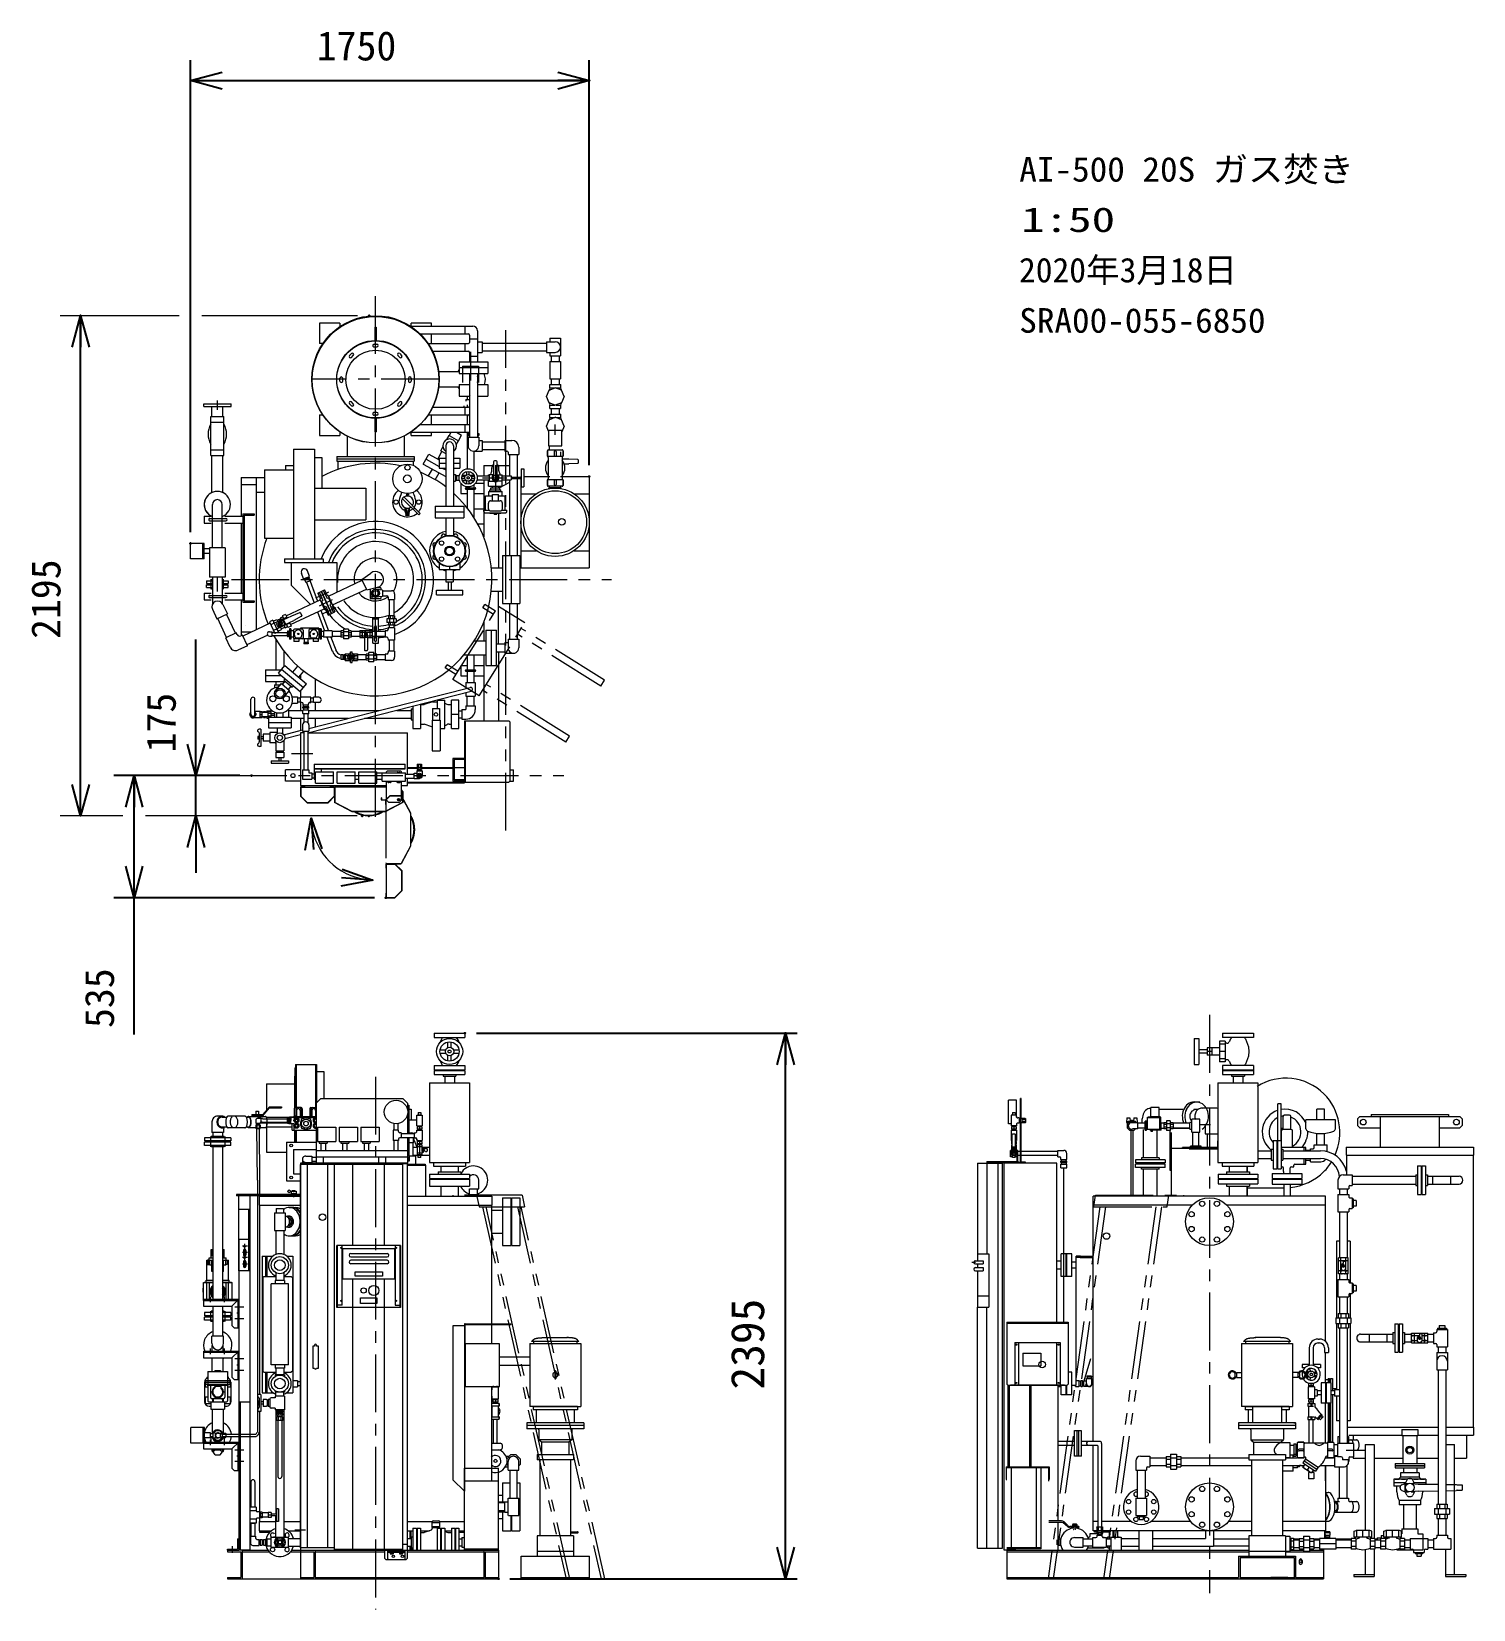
# Model space of a CAD drawing. Units: millimetres at full size. Extents: x -3234 to 3095, y -3490 to 3437.
import ezdxf
from ezdxf.enums import TextEntityAlignment as Align

# ---------------------------------------------------------------- set-up
doc = ezdxf.new("R2010")
doc.units = ezdxf.units.MM
doc.header["$LTSCALE"] = 8
doc.header["$PDMODE"] = 32
doc.header["$PDSIZE"] = 4
for name, pattern in [('USER1', [50.8, 31.75, -6.35, 6.35, -6.35]), ('USER2', [19.05, 12.7, -6.35]), ('USER3', [63.5, 31.75, -6.35, 6.35, -6.35, 6.35, -6.35])]:
    doc.linetypes.add(name, pattern=pattern)
doc.layers.add('0-0_0', color=7, linetype='Continuous')
doc.layers.add('0-3_DEFPOINTS', color=7, linetype='Continuous')
doc.layers.add('0-1_LY_1', color=7, linetype='Continuous', lineweight=18)
doc.styles.add('ＭＳ ゴシック', font='')
doc.styles.get('ＭＳ ゴシック').set_extended_font_data('MS Gothic')

msp = doc.modelspace()

# ---------------------------------------------------------------- texts
at = {"layer": '0-1_LY_1', "style": 'ＭＳ ゴシック'}
for s, width, p in [('AI-500 20S ガス焚き', 1.05, (1101.584, 2745.694)), ('1:50', 1.4, (1110.258, 2524.51)), ('SRA00-055-6850', 1.05, (1101.367, 2082.142))]:
    msp.add_text(s, height=108.1, dxfattribs=dict(at, width=width)).set_placement(p, align=Align.BOTTOM_LEFT)
msp.add_text('2020年3月18日', height=108.1, dxfattribs=at).set_placement((1100.303, 2303.326), align=Align.BOTTOM_LEFT)

# ---------------------------------------------------------------- blocks, each defined once
blk = doc.blocks.new('_OPEN30')
at = {"layer": '0-0_0'}
blk.add_line((0, 0), (-1, 0), dxfattribs=at)
blk.add_lwpolyline([(-1, 0.26795), (0, 0), (-1, -0.26795)], dxfattribs=at)
blk = doc.blocks.new('D1')
at = {"layer": '0-0_0'}
for p, q in [((442.501, -1992.094), (1851.429, -1992.094)), ((1800, -4387.094), (1800, -1992.094)), ((590, -4387.094), (1851.429, -4387.094))]:
    blk.add_line(p, q, dxfattribs=at)
at = {"layer": '0-3_DEFPOINTS'}
for p in [(392.501, -1992.094), (1800, -1992.094), (540, -4387.094)]:
    blk.add_point(p, dxfattribs=at)
at = {"layer": '0-0_0', "xscale": 138.5, "yscale": 138.5}
for p, rotation in [((1800, -1992.094), 90), ((1800, -4387.094), 270)]:
    blk.add_blockref('_OPEN30', p, dxfattribs=dict(at, rotation=rotation))
at = {"layer": '0-0_0', "style": 'ＭＳ ゴシック'}
blk.add_text('2395', height=146.6, rotation=90, dxfattribs=at).set_placement((1750, -3556.261), align=Align.BOTTOM_LEFT)
blk = doc.blocks.new('D2')
at = {"layer": '0-0_0'}
blk.add_line((-1294.43, -1037.7), (-1294.43, 1158.3), dxfattribs=at)
at = {"layer": '0-3_DEFPOINTS'}
for p in [(-1294.43, 1158.3), (-28.571, 1158.3), (-58.572, -1037.7)]:
    blk.add_point(p, dxfattribs=at)
at = {"layer": '0-0_0', "xscale": 138.5, "yscale": 138.5}
for p, rotation in [((-1294.43, 1158.3), 90), ((-1294.43, -1037.7), 270)]:
    blk.add_blockref('_OPEN30', p, dxfattribs=dict(at, rotation=rotation))
at = {"layer": '0-0_0', "style": 'ＭＳ ゴシック'}
blk.add_text('2195', height=128.3, rotation=90, dxfattribs=at).set_placement((-1344.43, -260.774), align=Align.BOTTOM_LEFT)
blk = doc.blocks.new('D3')
at = {"layer": '0-0_0'}
for p, q in [((-594.928, -860.7), (-1149.376, -860.7)), ((-1059.376, -1396.8), (-1059.376, -860.7)), ((-4.6, -1396.8), (-1149.376, -1396.8)), ((-1059.376, -1997.93), (-1059.376, -1396.8))]:
    blk.add_line(p, q, dxfattribs=at)
at = {"layer": '0-3_DEFPOINTS'}
for p in [(-1059.376, -860.7), (-544.928, -860.7), (45.4, -1396.8)]:
    blk.add_point(p, dxfattribs=at)
at = {"layer": '0-0_0', "xscale": 138.5, "yscale": 138.5}
for p, rotation in [((-1059.376, -860.7), 90), ((-1059.376, -1396.8), 270)]:
    blk.add_blockref('_OPEN30', p, dxfattribs=dict(at, rotation=rotation))
at = {"layer": '0-0_0', "style": 'ＭＳ ゴシック'}
blk.add_text('535', height=128.3, rotation=90, dxfattribs=at).set_placement((-1109.376, -1968.764), align=Align.BOTTOM_LEFT)
blk = doc.blocks.new('D4')
at = {"layer": '0-0_0'}
for p, q in [((-788.409, -860.7), (-788.409, -610.7)), ((-594.928, -860.7), (-878.409, -860.7)), ((-788.409, -1037.7), (-788.409, -1287.7))]:
    blk.add_line(p, q, dxfattribs=at)
blk.add_lwpolyline([(-788.409, -1037.7), (-788.409, -860.7), (-788.409, -263.878)], dxfattribs=at)
at = {"layer": '0-3_DEFPOINTS'}
for p in [(-788.409, -860.7), (-544.928, -860.7), (-30, -1037.7)]:
    blk.add_point(p, dxfattribs=at)
at = {"layer": '0-0_0', "xscale": 138.5, "yscale": 138.5}
for p, rotation in [((-788.409, -860.7), 270), ((-788.409, -1037.7), 90)]:
    blk.add_blockref('_OPEN30', p, dxfattribs=dict(at, rotation=rotation))
at = {"layer": '0-0_0', "style": 'ＭＳ ゴシック'}
blk.add_text('175', height=128.3, rotation=90, dxfattribs=at).set_placement((-838.409, -759.048), align=Align.BOTTOM_LEFT)
blk = doc.blocks.new('D5')
at = {"layer": '0-0_0'}
for p, q in [((-812.373, 208.605), (-812.373, 2280.572)), ((938.4, 501.7), (938.4, 2280.572)), ((-812.373, 2190.572), (938.4, 2190.572))]:
    blk.add_line(p, q, dxfattribs=at)
at = {"layer": '0-3_DEFPOINTS'}
for p in [(938.4, 2190.572), (938.4, 451.7), (-812.373, 158.605)]:
    blk.add_point(p, dxfattribs=at)
at = {"layer": '0-0_0', "xscale": 138.5, "yscale": 138.5, "rotation": 180}
blk.add_blockref('_OPEN30', (-812.373, 2190.572), dxfattribs=at)
at = {"layer": '0-0_0', "xscale": 138.5, "yscale": 138.5}
blk.add_blockref('_OPEN30', (938.4, 2190.572), dxfattribs=at)
at = {"layer": '0-0_0', "style": 'ＭＳ ゴシック'}
blk.add_text('1750', height=128.3, dxfattribs=at).set_placement((-258.001, 2240.572), align=Align.BOTTOM_LEFT)

# ---------------------------------------------------------------- linework, layer by layer
at = {"layer": '0-1_LY_1', "linetype": 'USER1'}
for p, q in [((-1724.222, -10.057), (-1724.222, 2310.978)), ((-1307.222, 2030.504), (-1307.222, 1904.404)), ((-1445.222, 1910.458), (-2003.222, 1910.458)), ((-2418.595, 1775.779), (-2418.595, 1817.106)), ((-935.822, 1666.782), (-935.822, 1711.619)), ((-1198.222, 1532.921), (-1198.222, 1415.064)), ((-1254.544, 1477.659), (-1147.401, 1477.659)), ((-2418.595, 979.173), (-2418.595, 1042.673)), ((-2445.112, 989.173), (-2445.112, 1032.673)), ((-2392.079, 989.173), (-2392.079, 1032.673)), ((-2356.905, 1031.159), (-688.761, 1031.159)), ((-1986.346, 950.858), (-1929.248, 977.483)), ((-1954.227, 881.978), (-1897.129, 908.603)), ((-1736.724, 858.159), (-1711.724, 858.159)), ((-2093.147, 267.959), (-1998.726, 267.959)), ((1936.518, -880.327), (1936.518, -3419.614)), ((-1724.222, -1151.426), (-1724.222, -3490.48)), ((-2084.222, -1661.486), (-2084.222, -1681.168)), ((-2286.471, -1895.936), (-2308.669, -1895.936)), ((-2286.471, -1923.936), (-2308.669, -1923.936)), ((-2299.222, -1885.678), (-2299.222, -1958.437)), ((-2299.222, -1913.678), (-2299.222, -1986.437)), ((-2286.471, -1945.936), (-2308.669, -1945.936)), ((-2286.471, -1973.936), (-2308.669, -1973.936)), ((-2449.344, -2118.533), (-2449.344, -2142.062)), ((-2389.344, -2118.533), (-2389.344, -2142.062)), ((-2302.425, -2163.936), (-2341.949, -2163.936)), ((-2302.425, -2213.936), (-2341.949, -2213.936)), ((-2332.628, -2188.936), (-2321.737, -2188.936)), ((-2449.344, -2345.533), (-2449.344, -2369.062)), ((-2389.344, -2345.533), (-2389.344, -2369.062)), ((-2302.425, -2390.936), (-2341.949, -2390.936)), ((-2332.628, -2415.936), (-2321.737, -2415.936)), ((-2302.425, -2440.936), (-2341.949, -2440.936)), ((-2449.344, -2745.533), (-2449.344, -2769.062)), ((-2389.344, -2745.533), (-2389.344, -2769.062)), ((-2302.425, -2790.936), (-2341.949, -2790.936)), ((-2332.628, -2815.936), (-2321.737, -2815.936)), ((2536.474, -2790.936), (2618.236, -2790.936)), ((-2302.425, -2840.936), (-2341.949, -2840.936)), ((-2077.789, -3140.936), (-2031.8, -3140.936)), ((-2354.222, -3213.353), (-2354.222, -3242.578))]:
    msp.add_line(p, q, dxfattribs=at)
at = {"layer": '0-1_LY_1'}
for p, q in [((-2586.595, 2189.459), (-3108.652, 2189.459)), ((-1802.793, 2189.459), (-2486.595, 2189.459)), ((-1970.473, 2156.709), (-1970.473, 2066.709)), ((-1880.472, 2156.709), (-1970.473, 2156.709)), ((-1880.472, 2156.709), (-1880.472, 2141.601)), ((-1567.972, 2143.458), (-1567.972, 2156.709)), ((-1477.971, 2156.709), (-1567.972, 2156.709)), ((-1477.971, 2143.458), (-1477.971, 2156.709)), ((-1727.222, 2139.263), (-1721.222, 2139.263)), ((-1727.222, 2139.263), (-1727.222, 2078.537)), ((-1721.222, 2139.263), (-1721.222, 2078.537)), ((-1570.755, 2143.458), (-1297.222, 2143.458)), ((-1528.671, 2109.458), (-1316.222, 2109.458)), ((-1477.971, 2067.258), (-1477.971, 2109.458)), ((-1332.322, 2143.458), (-1332.322, 2109.458)), ((-1311.222, 2104.458), (-1311.222, 2072.259)), ((-1311.222, 2088.358), (-1277.222, 2088.358)), ((-1277.222, 2123.459), (-1277.222, 1987.358)), ((-959.322, 2090.159), (-959.322, 2075.459)), ((-959.322, 2090.159), (-912.322, 2090.159)), ((-912.322, 2090.159), (-912.322, 2013.758)), ((-1955.364, 2066.709), (-1970.473, 2066.709)), ((-1493.452, 2067.258), (-1316.222, 2067.258)), ((-1473.7, 2033.259), (-1316.222, 2033.259)), ((-1332.322, 2067.258), (-1332.322, 2033.259)), ((-1311.222, 2028.258), (-1311.222, 1987.358)), ((-1311.222, 2012.159), (-1277.222, 2012.159)), ((-1277.222, 2075.459), (-1256.022, 2075.459)), ((-1277.222, 2028.458), (-1256.022, 2028.458)), ((-1256.022, 2075.459), (-1256.022, 2028.458)), ((-1256.022, 2068.959), (-974.022, 2068.959)), ((-1256.022, 2034.958), (-974.022, 2034.958)), ((-974.022, 2075.459), (-935.822, 2075.459)), ((-974.022, 2075.459), (-974.022, 2028.458)), ((-974.022, 2028.458), (-935.822, 2028.458)), ((-959.322, 2028.458), (-959.322, 2013.758)), ((-959.322, 2013.758), (-912.322, 2013.758)), ((-952.822, 2013.758), (-952.822, 1988.758)), ((-918.822, 2013.758), (-918.822, 1988.758)), ((-1356.722, 1943.458), (-1447.18, 1943.458)), ((-1356.722, 1987.358), (-1231.722, 1987.358)), ((-1356.722, 1961.859), (-1231.722, 1961.859)), ((-1231.722, 1987.358), (-1231.722, 1936.359)), ((-959.322, 1988.758), (-912.322, 1988.758)), ((-959.322, 1988.758), (-959.322, 1912.358)), ((-912.322, 1988.758), (-912.322, 1912.358)), ((-1447.18, 1877.459), (-1356.722, 1877.459)), ((-1356.722, 1886.958), (-1311.222, 1886.958)), ((-1356.722, 1886.958), (-1356.722, 1835.959)), ((-1311.222, 1936.359), (-1311.222, 1656.758)), ((-1277.222, 1936.359), (-1277.222, 1656.758)), ((-1277.222, 1886.958), (-1231.722, 1886.958)), ((-1231.722, 1886.958), (-1231.722, 1835.959)), ((-959.322, 1912.358), (-912.322, 1912.358)), ((-952.822, 1912.358), (-952.822, 1887.358)), ((-918.822, 1912.358), (-918.822, 1887.358)), ((-2478.595, 1802.173), (-2358.595, 1802.173)), ((-2478.595, 1790.173), (-2478.595, 1802.173)), ((-2358.595, 1790.173), (-2358.595, 1802.173)), ((-1356.722, 1835.959), (-1311.222, 1835.959)), ((-1327.722, 1822.043), (-1327.722, 1814.829)), ((-1327.722, 1822.043), (-1311.222, 1822.043)), ((-1322.222, 1836.043), (-1322.222, 1822.043)), ((-1277.222, 1835.959), (-1231.722, 1835.959)), ((-2478.595, 1790.173), (-2358.595, 1790.173)), ((-2442.895, 1750.891), (-2442.895, 1790.173)), ((-2442.697, 1746.273), (-2442.895, 1750.891)), ((-2442.697, 1746.273), (-2394.494, 1746.273)), ((-2394.494, 1746.273), (-2394.295, 1750.891)), ((-2394.295, 1750.891), (-2394.295, 1790.173)), ((-1970.473, 1754.208), (-1955.364, 1754.208)), ((-1727.222, 1738.59), (-1727.222, 1680.263)), ((-1721.222, 1738.59), (-1721.222, 1680.263)), ((-1493.452, 1753.658), (-1316.222, 1753.658)), ((-1477.971, 1711.458), (-1477.971, 1753.658)), ((-1473.7, 1787.659), (-1316.222, 1787.659)), ((-1336.722, 1793.648), (-1336.722, 1787.659)), ((-1332.322, 1787.659), (-1332.322, 1753.658)), ((-1321.972, 1798.508), (-1321.972, 1787.659)), ((-952.822, 1782.359), (-952.822, 1757.359)), ((-918.822, 1782.359), (-918.822, 1757.359)), ((-1880.472, 1679.316), (-1880.472, 1664.208)), ((-1727.222, 1680.263), (-1721.222, 1680.263)), ((-1570.756, 1677.459), (-1311.222, 1677.459)), ((-1567.972, 1664.208), (-1567.972, 1677.459)), ((-1528.671, 1711.458), (-1311.222, 1711.458)), ((-1332.322, 1711.458), (-1332.322, 1677.459)), ((-964.822, 1687.558), (-964.822, 1617.558)), ((-964.822, 1687.558), (-906.822, 1687.558)), ((-906.822, 1617.558), (-906.822, 1687.558)), ((-1849.222, 1661.027), (-1849.222, 1571.259)), ((-1599.222, 1661.027), (-1599.222, 1571.259)), ((-1317.722, 1656.758), (-1317.722, 1618.559)), ((-1317.722, 1656.758), (-1270.722, 1656.758)), ((-1294.222, 1595.059), (-1256.022, 1595.059)), ((-1270.722, 1656.758), (-1270.722, 1618.559)), ((-1270.722, 1642.059), (-1256.022, 1642.059)), ((-1256.022, 1642.059), (-1256.022, 1595.059)), ((-1256.022, 1635.559), (-1157.222, 1635.559)), ((-1256.022, 1601.559), (-1157.222, 1601.559)), ((-1157.222, 1642.059), (-1125.522, 1642.059)), ((-1157.222, 1642.059), (-1157.222, 1595.059)), ((-1157.222, 1595.059), (-1147.522, 1595.059)), ((-1095.522, 1612.059), (-1095.522, 1580.359)), ((-971.342, 1596.718), (-969.678, 1596.718)), ((-969.678, 1597.998), (-969.678, 1572.398)), ((-967.118, 1600.558), (-904.526, 1600.558)), ((-964.822, 1617.558), (-906.822, 1617.558)), ((-960.122, 1600.558), (-960.122, 1617.558)), ((-901.966, 1597.998), (-901.966, 1572.398)), ((-901.966, 1596.718), (-900.302, 1596.718)), ((-900.302, 1596.718), (-900.302, 1572.398)), ((-1894.222, 1571.259), (-1554.222, 1571.259)), ((-1894.222, 1571.259), (-1894.222, 1551.459)), ((-1894.222, 1561.359), (-1554.222, 1561.359)), ((-1894.222, 1551.459), (-1554.222, 1551.459)), ((-1889.222, 1551.459), (-1889.222, 1514.364)), ((-1559.222, 1551.459), (-1559.222, 1532.725)), ((-1554.222, 1571.259), (-1554.222, 1551.459)), ((-1514.664, 1538.127), (-1490.441, 1581.827)), ((-1514.664, 1538.127), (-1416.222, 1483.559)), ((-1502.553, 1559.977), (-1444.222, 1527.644)), ((-1142.522, 1590.059), (-1142.522, 1580.359)), ((-1142.522, 1580.359), (-1095.522, 1580.359)), ((-1136.022, 1580.359), (-1136.022, 1485.732)), ((-1102.022, 1580.359), (-1102.022, 1480.542)), ((-966.862, 1567.278), (-966.862, 1473.838)), ((-939.662, 1592.878), (-939.662, 1574.958)), ((-931.982, 1592.878), (-931.982, 1574.958)), ((-911.522, 1575.358), (-911.522, 1592.358)), ((-904.782, 1572.398), (-904.782, 1468.718)), ((-1491.684, 1485.734), (-1474.869, 1516.068)), ((-1461.947, 1469.25), (-1445.133, 1499.585)), ((-1431.62, 1520.659), (-1416.222, 1512.123)), ((-1136.022, 1469.585), (-1136.022, 1136.159)), ((-1102.022, 1474.775), (-1102.022, 1136.159)), ((-1085.822, 1482.858), (-1085.164, 1482.858)), ((-1085.822, 1482.858), (-1085.822, 1480.542)), ((-1085.822, 1474.775), (-1085.822, 1082.859)), ((-1073.222, 1482.858), (-958.822, 1482.858)), ((-971.342, 1468.718), (-971.342, 1444.398)), ((-900.302, 1468.718), (-971.342, 1468.718)), ((-969.678, 1468.718), (-969.678, 1443.118)), ((-939.662, 1466.158), (-939.662, 1448.238)), ((-931.982, 1466.158), (-931.982, 1448.238)), ((-912.822, 1482.858), (-785.822, 1482.858)), ((-901.966, 1468.718), (-901.966, 1443.118)), ((-900.302, 1468.718), (-900.302, 1444.398)), ((-785.822, 1482.858), (-785.822, 1082.859)), ((-1085.822, 1407.858), (-1018.738, 1407.858)), ((-971.342, 1444.398), (-969.678, 1444.398)), ((-904.526, 1440.558), (-967.118, 1440.558)), ((-962.822, 1430.108), (-962.822, 1434.058)), ((-908.822, 1434.058), (-962.822, 1434.058)), ((-960.122, 1434.058), (-960.122, 1440.558)), ((-953.822, 1431.756), (-953.822, 1434.058)), ((-917.822, 1431.756), (-917.822, 1434.058)), ((-911.522, 1434.058), (-911.522, 1440.558)), ((-908.822, 1430.108), (-908.822, 1434.058)), ((-900.302, 1444.398), (-901.966, 1444.398)), ((-852.906, 1407.858), (-785.822, 1407.858)), ((-1992.222, 1282.659), (-1992.222, 1162.659)), ((-2536.595, 1121.364), (-2536.595, 1189.764)), ((-2477.095, 1189.764), (-2536.595, 1189.764)), ((-2482.095, 1121.364), (-2482.095, 1189.764)), ((-2477.095, 1121.364), (-2477.095, 1189.764)), ((-2477.095, 1121.364), (-2536.595, 1121.364)), ((-2453.095, 1166.369), (-2477.095, 1166.369)), ((-2453.095, 1144.759), (-2477.095, 1144.759)), ((-1166.222, 1136.159), (-1091.222, 1136.159)), ((-1166.222, 1136.159), (-1166.222, 926.158)), ((-1128.722, 1136.159), (-1128.722, 926.158)), ((-1085.822, 1157.859), (-1018.738, 1157.859)), ((-852.907, 1157.859), (-785.822, 1157.859)), ((-2040.14, 1034.234), (-2049.596, 1059.524)), ((-2040.14, 1034.234), (-2049.596, 1059.524)), ((-2014.85, 1043.689), (-2039.203, 1034.584)), ((-2023.639, 1040.403), (-2022.063, 1036.189)), ((-2023.639, 1040.403), (-2022.063, 1036.189)), ((-2016.864, 1042.936), (-2015.288, 1038.722)), ((-2016.864, 1042.936), (-2015.288, 1038.722)), ((-1216.155, 1081.959), (-1166.222, 1081.959)), ((-1085.822, 1082.859), (-785.822, 1082.859)), ((-2037.189, 1035.337), (-2035.613, 1031.122)), ((-2037.189, 1035.337), (-2035.614, 1031.122)), ((-2015.288, 1038.722), (-2035.614, 1031.122)), ((-2015.288, 1038.722), (-2035.613, 1031.122)), ((-2014.39, 1035.32), (-2034.06, 1027.966)), ((-2014.39, 1035.32), (-2034.06, 1027.966)), ((-2034.06, 1027.966), (-2030.558, 1018.6)), ((-2034.06, 1027.966), (-2030.558, 1018.6)), ((-2033.881, 1031.77), (-2032.655, 1028.491)), ((-2033.881, 1031.77), (-2032.655, 1028.491)), ((-2010.888, 1025.954), (-2030.558, 1018.6)), ((-2010.888, 1025.954), (-2030.558, 1018.6)), ((-2030.414, 1037.87), (-2028.838, 1033.655)), ((-2030.414, 1037.87), (-2028.839, 1033.655)), ((-2027.097, 1018.235), (-1993.746, 929.036)), ((-2017.021, 1038.074), (-2015.795, 1034.795)), ((-2017.02, 1038.074), (-2015.795, 1034.795)), ((-2014.39, 1035.32), (-2010.888, 1025.954)), ((-2014.39, 1035.32), (-2010.888, 1025.954)), ((-2011.829, 1023.944), (-1978.928, 935.945)), ((-2011.829, 1023.944), (-1993.684, 975.412)), ((-1747.223, 989.12), (-1747.223, 948.159)), ((-1747.223, 978.261), (-1747.223, 948.159)), ((-1701.224, 994.159), (-1727.594, 994.159)), ((-1694.223, 985.159), (-1720.531, 988.009)), ((-1701.224, 994.159), (-1701.224, 985.917)), ((-1694.224, 985.159), (-1701.188, 985.913)), ((-1694.223, 985.159), (-1694.223, 957.159)), ((-1694.223, 985.159), (-1694.223, 957.159)), ((-1694.223, 982.009), (-1654.223, 982.009)), ((-1694.223, 982.009), (-1654.224, 982.009)), ((-1216.155, 980.358), (-1166.222, 980.358)), ((-1747.223, 948.159), (-1701.224, 948.159)), ((-1747.223, 948.159), (-1701.224, 948.159)), ((-1694.224, 957.159), (-1724.224, 953.909)), ((-1694.224, 957.159), (-1724.223, 953.909)), ((-1701.224, 956.4), (-1701.224, 948.159)), ((-1701.224, 956.4), (-1701.224, 948.159)), ((-1694.223, 960.309), (-1675.223, 960.309)), ((-1668.223, 953.309), (-1668.223, 944.159)), ((-1668.223, 953.309), (-1668.223, 944.159)), ((-1668.223, 944.159), (-1640.223, 944.159)), ((-1665.074, 944.159), (-1665.074, 871.159)), ((-1665.073, 944.159), (-1665.073, 871.159)), ((-1643.373, 944.159), (-1643.373, 871.159)), ((-1643.373, 944.159), (-1643.373, 871.159)), ((-1640.223, 968.009), (-1640.223, 944.159)), ((-1166.222, 926.158), (-1091.222, 926.158)), ((-1136.022, 926.158), (-1136.022, 769.359)), ((-1102.022, 926.158), (-1102.022, 769.359)), ((-2294.943, 831.512), (-2294.955, 831.515)), ((-1978.746, 888.916), (-1947.805, 806.159)), ((-1963.928, 895.826), (-1930.403, 806.159)), ((-1736.724, 864.159), (-1711.724, 864.159)), ((-1736.724, 803.009), (-1736.724, 864.159)), ((-1736.723, 864.159), (-1711.723, 864.159)), ((-1736.723, 803.009), (-1736.723, 864.159)), ((-1736.723, 858.159), (-1711.723, 858.159)), ((-1711.724, 803.009), (-1711.724, 864.159)), ((-1711.723, 803.009), (-1711.723, 864.159)), ((-1633.224, 859.159), (-1675.224, 859.159)), ((-1675.224, 859.159), (-1675.224, 842.159)), ((-1633.224, 842.159), (-1675.224, 842.159)), ((-1633.223, 859.159), (-1675.223, 859.159)), ((-1675.223, 859.159), (-1675.223, 842.159)), ((-1633.223, 842.159), (-1675.223, 842.159)), ((-1667.724, 871.159), (-1667.724, 859.159)), ((-1667.724, 871.159), (-1667.724, 859.159)), ((-1667.724, 842.159), (-1667.724, 830.159)), ((-1667.724, 842.159), (-1667.724, 830.159)), ((-1640.723, 871.159), (-1667.723, 871.159)), ((-1640.724, 871.159), (-1667.723, 871.159)), ((-1662.922, 859.159), (-1662.922, 842.159)), ((-1662.922, 859.159), (-1662.922, 842.159)), ((-1659.815, 871.159), (-1659.815, 859.159)), ((-1659.815, 871.159), (-1659.815, 859.159)), ((-1659.815, 842.159), (-1659.815, 830.159)), ((-1659.815, 842.159), (-1659.815, 830.159)), ((-1648.632, 871.159), (-1648.632, 859.159)), ((-1648.632, 842.159), (-1648.632, 830.159)), ((-1648.631, 871.159), (-1648.631, 859.159)), ((-1648.631, 842.159), (-1648.631, 830.159)), ((-1645.525, 859.159), (-1645.525, 842.159)), ((-1645.525, 859.159), (-1645.525, 842.159)), ((-1640.724, 871.159), (-1640.724, 859.159)), ((-1640.724, 842.159), (-1640.724, 830.159)), ((-1640.723, 871.159), (-1640.723, 859.159)), ((-1640.723, 842.159), (-1640.723, 830.159)), ((-1633.224, 859.159), (-1633.224, 842.159)), ((-1633.223, 859.159), (-1633.223, 842.159)), ((-2190.189, 802.213), (-2178.189, 802.213)), ((-2190.189, 802.213), (-2178.19, 802.213)), ((-2190.189, 783.213), (-2178.189, 783.213)), ((-2190.189, 783.213), (-2178.19, 783.213)), ((-2178.19, 783.213), (-2178.19, 802.213)), ((-2178.189, 783.213), (-2178.189, 802.213)), ((-2178.189, 798.941), (-2111.223, 798.941)), ((-2178.189, 785.597), (-2111.223, 785.597)), ((-2161.222, 767.069), (-2161.222, 635.158)), ((-2111.224, 805.159), (-2111.224, 779.159)), ((-2106.223, 805.159), (-2111.224, 805.159)), ((-2106.223, 779.159), (-2111.224, 779.159)), ((-2111.223, 805.159), (-2111.223, 779.159)), ((-2106.223, 805.159), (-2111.223, 805.159)), ((-2111.223, 784.498), (-2111.223, 799.82)), ((-2106.223, 779.159), (-2111.223, 779.159)), ((-2106.223, 805.159), (-2106.223, 779.159)), ((-2106.223, 805.159), (-2106.223, 779.159)), ((-2101.223, 803.009), (-2106.223, 803.009)), ((-2101.223, 803.009), (-2106.223, 803.009)), ((-2101.223, 781.309), (-2106.223, 781.309)), ((-2101.223, 781.309), (-2106.223, 781.309)), ((-2096.223, 815.159), (-2101.223, 815.159)), ((-2101.223, 815.159), (-2101.223, 769.159)), ((-2101.223, 815.159), (-2101.223, 769.159)), ((-2096.223, 815.159), (-2101.223, 815.159)), ((-2096.223, 769.159), (-2101.223, 769.159)), ((-2096.223, 769.159), (-2101.223, 769.159)), ((-2096.224, 815.159), (-2096.224, 769.159)), ((-2096.223, 815.159), (-2096.223, 769.159)), ((-2084.723, 806.159), (-2096.223, 806.159)), ((-2084.723, 806.159), (-2096.223, 806.159)), ((-2084.723, 778.159), (-2096.223, 778.159)), ((-2084.723, 778.159), (-2096.223, 778.159)), ((-2084.723, 808.659), (-2084.723, 775.659)), ((-2084.723, 808.659), (-2084.723, 775.659)), ((-2082.224, 770.659), (-2082.224, 759.159)), ((-2082.223, 770.659), (-2082.223, 759.159)), ((-2046.723, 813.659), (-2079.723, 813.659)), ((-2046.723, 813.659), (-2079.723, 813.659)), ((-1978.723, 770.659), (-2079.723, 770.659)), ((-1978.724, 770.659), (-2079.723, 770.659)), ((-2074.223, 773.159), (-2079.357, 785.381)), ((-2074.223, 773.159), (-2079.357, 785.381)), ((-2052.223, 773.159), (-2074.224, 773.159)), ((-2052.223, 773.159), (-2074.223, 773.159)), ((-2060.223, 770.659), (-2060.223, 759.159)), ((-2060.223, 770.659), (-2060.223, 759.159)), ((-2052.223, 773.159), (-2047.089, 785.381)), ((-2052.223, 773.159), (-2047.089, 785.381)), ((-2041.723, 808.659), (-2041.723, 775.659)), ((-2041.723, 808.659), (-2041.723, 775.659)), ((-2037.724, 770.659), (-2037.724, 755.159)), ((-2037.723, 770.659), (-2037.723, 755.159)), ((-2020.724, 770.659), (-2020.724, 755.159)), ((-2020.723, 770.659), (-2020.723, 755.159)), ((-2016.723, 808.659), (-2016.723, 775.659)), ((-2016.723, 808.659), (-2016.723, 775.659)), ((-1978.724, 813.659), (-2011.724, 813.659)), ((-1978.723, 813.659), (-2011.723, 813.659)), ((-2006.224, 773.158), (-2011.358, 785.38)), ((-2006.224, 773.158), (-2011.358, 785.38)), ((-1984.223, 773.159), (-2006.223, 773.159)), ((-1984.223, 773.159), (-2006.223, 773.159)), ((-1998.223, 770.659), (-1998.223, 759.159)), ((-1998.223, 770.659), (-1998.223, 759.159)), ((-1984.223, 773.159), (-1979.089, 785.382)), ((-1984.223, 773.159), (-1979.089, 785.382)), ((-1973.724, 817.159), (-1973.724, 775.659)), ((-1968.223, 806.159), (-1973.724, 806.159)), ((-1968.223, 778.159), (-1973.724, 778.159)), ((-1973.723, 817.159), (-1973.723, 775.659)), ((-1968.223, 806.159), (-1973.723, 806.159)), ((-1968.223, 778.159), (-1973.723, 778.159)), ((-1968.223, 815.159), (-1968.223, 769.159)), ((-1963.223, 815.159), (-1968.223, 815.159)), ((-1968.223, 815.159), (-1968.223, 769.159)), ((-1963.223, 815.159), (-1968.223, 815.159)), ((-1963.223, 769.159), (-1968.223, 769.159)), ((-1963.223, 769.159), (-1968.223, 769.159)), ((-1963.224, 815.159), (-1963.224, 769.159)), ((-1963.224, 815.159), (-1963.224, 769.159)), ((-1963.224, 806.159), (-1963.224, 778.159)), ((-1952.223, 803.009), (-1963.224, 803.009)), ((-1952.223, 803.009), (-1963.224, 803.009)), ((-1952.223, 781.309), (-1963.224, 781.309)), ((-1952.223, 781.309), (-1963.224, 781.309)), ((-1928.355, 806.159), (-1952.242, 806.159)), ((-1915.224, 806.159), (-1952.242, 806.159)), ((-1952.223, 806.159), (-1952.223, 778.159)), ((-1952.223, 806.159), (-1952.223, 778.159)), ((-1915.223, 778.159), (-1952.223, 778.159)), ((-1915.224, 778.159), (-1952.223, 778.159)), ((-1937.336, 778.159), (-1914.617, 717.395)), ((-1937.336, 778.159), (-1914.617, 717.395)), ((-1915.223, 806.159), (-1930.403, 806.159)), ((-1919.934, 778.159), (-1898.982, 722.121)), ((-1919.934, 778.159), (-1898.982, 722.121)), ((-1915.223, 778.159), (-1919.933, 778.159)), ((-1915.224, 806.159), (-1915.224, 778.159)), ((-1877.223, 803.009), (-1915.224, 803.009)), ((-1877.223, 781.309), (-1915.224, 781.309)), ((-1915.223, 806.159), (-1915.223, 778.159)), ((-1877.223, 803.009), (-1915.223, 803.009)), ((-1877.223, 781.309), (-1915.223, 781.309)), ((-1877.223, 805.659), (-1877.223, 778.659)), ((-1865.223, 805.659), (-1877.223, 805.659)), ((-1877.223, 805.659), (-1877.223, 778.659)), ((-1865.224, 805.659), (-1877.223, 805.659)), ((-1865.223, 797.751), (-1877.223, 797.751)), ((-1865.224, 797.751), (-1877.223, 797.751)), ((-1865.223, 786.568), (-1877.223, 786.568)), ((-1865.224, 786.568), (-1877.223, 786.568)), ((-1865.223, 778.659), (-1877.223, 778.659)), ((-1865.224, 778.659), (-1877.223, 778.659)), ((-1865.224, 813.159), (-1865.224, 771.159)), ((-1843.223, 813.159), (-1865.224, 813.159)), ((-1843.223, 800.858), (-1865.224, 800.858)), ((-1843.223, 783.461), (-1865.224, 783.461)), ((-1843.223, 771.159), (-1865.224, 771.159)), ((-1865.223, 813.159), (-1865.223, 771.159)), ((-1843.223, 813.159), (-1865.223, 813.159)), ((-1843.223, 800.858), (-1865.223, 800.858)), ((-1843.223, 783.461), (-1865.223, 783.461)), ((-1843.223, 771.159), (-1865.223, 771.159)), ((-1843.223, 813.159), (-1843.223, 771.159)), ((-1843.223, 813.159), (-1843.223, 771.159)), ((-1831.223, 805.659), (-1843.223, 805.659)), ((-1831.223, 805.659), (-1843.223, 805.659)), ((-1831.223, 797.751), (-1843.223, 797.751)), ((-1831.223, 797.751), (-1843.223, 797.751)), ((-1831.223, 786.568), (-1843.223, 786.568)), ((-1831.223, 786.568), (-1843.223, 786.568)), ((-1831.223, 778.659), (-1843.223, 778.659)), ((-1831.223, 778.659), (-1843.223, 778.659)), ((-1831.223, 805.659), (-1831.223, 778.659)), ((-1831.223, 805.659), (-1831.223, 778.659)), ((-1793.223, 803.009), (-1831.223, 803.009)), ((-1793.223, 803.009), (-1831.223, 803.009)), ((-1793.223, 781.309), (-1831.223, 781.309)), ((-1793.223, 781.309), (-1831.223, 781.309)), ((-1793.223, 807.748), (-1793.223, 780.67)), ((-1793.223, 807.748), (-1739.223, 807.748)), ((-1793.223, 807.748), (-1793.223, 776.57)), ((-1793.223, 807.748), (-1739.223, 807.748)), ((-1793.223, 785.409), (-1793.223, 776.57)), ((-1793.223, 776.57), (-1772.973, 776.57)), ((-1793.223, 776.57), (-1772.974, 776.57)), ((-1791.968, 799.953), (-1784.432, 799.953)), ((-1791.968, 799.953), (-1784.433, 799.953)), ((-1791.968, 784.365), (-1784.432, 784.365)), ((-1791.968, 784.365), (-1784.433, 784.365)), ((-1783.177, 807.748), (-1783.177, 798.909)), ((-1783.177, 807.748), (-1783.177, 776.57)), ((-1783.177, 803.874), (-1783.177, 776.57)), ((-1783.177, 799.953), (-1772.223, 799.953)), ((-1783.177, 799.953), (-1772.223, 799.953)), ((-1783.177, 784.365), (-1772.223, 784.365)), ((-1783.177, 784.365), (-1772.223, 784.365)), ((-1772.974, 778.837), (-1772.974, 722.159)), ((-1772.974, 778.837), (-1759.474, 778.837)), ((-1772.973, 778.837), (-1772.973, 722.159)), ((-1772.973, 778.837), (-1759.473, 778.837)), ((-1772.223, 799.659), (-1772.223, 778.837)), ((-1772.223, 799.659), (-1772.223, 778.837)), ((-1770.224, 794.469), (-1770.224, 789.85)), ((-1770.224, 789.849), (-1766.223, 787.54)), ((-1770.224, 789.849), (-1766.224, 787.54)), ((-1766.223, 796.777), (-1770.223, 794.468)), ((-1766.223, 796.777), (-1770.223, 794.468)), ((-1770.223, 794.469), (-1770.223, 789.85)), ((-1769.724, 802.159), (-1767.224, 802.159)), ((-1769.723, 802.159), (-1767.224, 802.159)), ((-1763.626, 793.659), (-1768.822, 793.659)), ((-1763.626, 790.659), (-1768.822, 790.659)), ((-1763.625, 793.659), (-1768.821, 793.659)), ((-1763.625, 790.659), (-1768.821, 790.659)), ((-1767.224, 799.953), (-1749.27, 799.953)), ((-1767.224, 799.953), (-1749.27, 799.953)), ((-1766.224, 796.778), (-1762.223, 794.468)), ((-1766.224, 796.778), (-1762.224, 794.468)), ((-1766.223, 787.54), (-1762.223, 789.849)), ((-1766.223, 787.54), (-1762.223, 789.849)), ((-1762.224, 794.469), (-1762.224, 789.85)), ((-1762.223, 794.469), (-1762.223, 789.85)), ((-1760.223, 793.891), (-1760.223, 778.837)), ((-1760.223, 793.891), (-1760.223, 778.837)), ((-1760.223, 784.365), (-1749.27, 784.365)), ((-1760.223, 784.365), (-1749.27, 784.365)), ((-1759.474, 778.837), (-1759.474, 722.159)), ((-1759.474, 776.57), (-1739.223, 776.57)), ((-1759.473, 778.837), (-1759.473, 722.159)), ((-1759.473, 776.57), (-1739.223, 776.57)), ((-1749.27, 807.748), (-1749.27, 776.57)), ((-1749.27, 807.748), (-1749.27, 776.57)), ((-1748.014, 799.953), (-1740.479, 799.953)), ((-1748.014, 799.953), (-1740.479, 799.953)), ((-1748.014, 784.365), (-1740.479, 784.365)), ((-1748.014, 784.365), (-1740.479, 784.365)), ((-1739.223, 807.748), (-1739.223, 776.57)), ((-1739.223, 807.748), (-1739.223, 776.57)), ((-1739.223, 803.009), (-1739.223, 781.309)), ((-1727.223, 803.009), (-1739.223, 803.009)), ((-1727.223, 803.009), (-1739.223, 803.009)), ((-1727.223, 781.309), (-1739.223, 781.309)), ((-1727.223, 781.309), (-1739.223, 781.309)), ((-1736.724, 751.159), (-1736.724, 781.309)), ((-1736.723, 751.159), (-1736.723, 781.309)), ((-1728.224, 803.009), (-1728.224, 823.159)), ((-1728.224, 763.159), (-1728.224, 781.309)), ((-1728.223, 803.009), (-1728.223, 823.159)), ((-1728.223, 763.159), (-1728.223, 781.309)), ((-1727.223, 806.909), (-1727.223, 777.409)), ((-1727.223, 806.909), (-1727.223, 777.409)), ((-1721.224, 806.909), (-1721.224, 777.409)), ((-1681.223, 803.009), (-1721.224, 803.009)), ((-1681.223, 781.309), (-1721.224, 781.309)), ((-1721.223, 806.909), (-1721.223, 777.409)), ((-1681.223, 803.009), (-1721.223, 803.009)), ((-1681.223, 781.309), (-1721.223, 781.309)), ((-1720.224, 803.009), (-1720.224, 823.159)), ((-1720.224, 763.159), (-1720.224, 781.309)), ((-1720.223, 803.009), (-1720.223, 823.159)), ((-1720.223, 763.159), (-1720.223, 781.309)), ((-1711.724, 751.159), (-1711.724, 781.309)), ((-1711.723, 751.159), (-1711.723, 781.309)), ((-1681.223, 806.159), (-1681.223, 778.159)), ((-1675.223, 806.159), (-1681.223, 806.159)), ((-1681.223, 806.159), (-1681.223, 778.159)), ((-1675.224, 806.159), (-1681.223, 806.159)), ((-1675.223, 778.159), (-1681.223, 778.159)), ((-1675.224, 778.159), (-1681.223, 778.159)), ((-1640.223, 819.159), (-1668.223, 819.159)), ((-1668.223, 819.159), (-1668.223, 813.159)), ((-1640.224, 819.159), (-1668.223, 819.159)), ((-1668.223, 819.159), (-1668.223, 813.159)), ((-1668.223, 771.159), (-1668.223, 765.159)), ((-1668.223, 771.159), (-1668.223, 765.159)), ((-1640.223, 765.159), (-1668.223, 765.159)), ((-1640.224, 765.159), (-1668.223, 765.159)), ((-1640.723, 830.159), (-1667.723, 830.159)), ((-1640.724, 830.159), (-1667.723, 830.159)), ((-1665.074, 765.159), (-1665.074, 717.159)), ((-1665.073, 765.159), (-1665.073, 717.159)), ((-1664.873, 830.159), (-1664.873, 819.159)), ((-1664.873, 830.159), (-1664.873, 819.159)), ((-1643.573, 830.159), (-1643.573, 819.159)), ((-1643.573, 830.159), (-1643.573, 819.159)), ((-1643.373, 765.159), (-1643.373, 717.159)), ((-1643.373, 765.159), (-1643.373, 717.159)), ((-1640.224, 819.159), (-1640.224, 765.159)), ((-1640.223, 819.159), (-1640.223, 765.159)), ((-1240.222, 808.659), (-1240.222, 653.659)), ((-1216.722, 808.659), (-1216.722, 653.659)), ((-1193.222, 653.659), (-1193.222, 808.659)), ((-1142.522, 769.359), (-1142.522, 731.158)), ((-1142.522, 769.359), (-1095.522, 769.359)), ((-1095.522, 769.359), (-1095.522, 731.158)), ((-2127.222, 717.625), (-2127.222, 648.114)), ((-2060.223, 759.159), (-2082.224, 759.159)), ((-2060.223, 759.159), (-2082.223, 759.159)), ((-2019.223, 748.659), (-2039.223, 748.659)), ((-2019.223, 748.659), (-2039.223, 748.659)), ((-2019.223, 755.159), (-2019.223, 748.659)), ((-2019.223, 755.159), (-2019.223, 748.659)), ((-1875.724, 679.659), (-1875.724, 700.659)), ((-1865.723, 700.659), (-1875.724, 700.659)), ((-1875.724, 679.659), (-1875.724, 700.659)), ((-1865.724, 700.659), (-1875.724, 700.659)), ((-1865.724, 679.659), (-1865.724, 700.659)), ((-1862.224, 699.16), (-1865.724, 699.16)), ((-1865.723, 679.659), (-1865.723, 700.659)), ((-1862.223, 699.16), (-1865.723, 699.16)), ((-1862.224, 679.309), (-1862.224, 701.009)), ((-1857.724, 701.009), (-1862.224, 701.009)), ((-1857.724, 693.776), (-1862.224, 693.776)), ((-1862.223, 679.309), (-1862.223, 701.009)), ((-1857.723, 701.009), (-1862.223, 701.009)), ((-1857.723, 693.776), (-1862.223, 693.776)), ((-1857.724, 705.17), (-1857.724, 675.148)), ((-1857.724, 705.17), (-1834.724, 705.17)), ((-1857.724, 697.665), (-1842.883, 697.665)), ((-1857.723, 705.17), (-1857.723, 675.148)), ((-1857.723, 705.17), (-1834.724, 705.17)), ((-1857.723, 677.159), (-1857.723, 703.159)), ((-1857.723, 697.665), (-1842.883, 697.665)), ((-1847.217, 690.158), (-1839.422, 703.658)), ((-1847.217, 690.158), (-1839.422, 703.658)), ((-1839.896, 691.159), (-1836.05, 697.819)), ((-1839.896, 691.159), (-1836.051, 697.819)), ((-1837.691, 704.659), (-1834.724, 704.659)), ((-1837.69, 704.659), (-1834.724, 704.659)), ((-1830.474, 695.659), (-1835.237, 692.909)), ((-1830.474, 695.659), (-1835.237, 692.909)), ((-1835.236, 692.91), (-1835.236, 687.409)), ((-1835.236, 692.91), (-1835.236, 687.409)), ((-1834.724, 713.159), (-1826.224, 713.159)), ((-1834.724, 698.819), (-1834.724, 713.159)), ((-1834.724, 713.159), (-1826.224, 713.159)), ((-1834.724, 698.819), (-1834.724, 713.159)), ((-1834.319, 698.819), (-1826.628, 698.819)), ((-1834.319, 698.819), (-1826.628, 698.819)), ((-1825.711, 692.909), (-1830.474, 695.658)), ((-1825.711, 692.909), (-1830.473, 695.658)), ((-1826.224, 698.819), (-1826.224, 713.159)), ((-1826.224, 698.819), (-1826.224, 713.159)), ((-1826.224, 705.17), (-1803.223, 705.17)), ((-1826.224, 705.17), (-1803.224, 705.17)), ((-1826.224, 704.659), (-1823.256, 704.659)), ((-1826.224, 704.659), (-1823.257, 704.659)), ((-1825.711, 687.409), (-1825.711, 692.91)), ((-1825.71, 687.409), (-1825.71, 692.91)), ((-1824.896, 697.819), (-1821.05, 691.159)), ((-1824.896, 697.819), (-1821.051, 691.159)), ((-1813.73, 690.159), (-1821.524, 703.659)), ((-1813.73, 690.159), (-1821.524, 703.659)), ((-1818.064, 697.665), (-1803.223, 697.665)), ((-1818.064, 697.665), (-1803.224, 697.665)), ((-1803.224, 705.17), (-1803.224, 675.148)), ((-1765.224, 701.009), (-1803.224, 701.009)), ((-1803.223, 705.17), (-1803.223, 675.148)), ((-1803.223, 679.309), (-1803.223, 701.009)), ((-1765.223, 701.009), (-1803.223, 701.009)), ((-1770.973, 720.159), (-1761.473, 720.159)), ((-1770.973, 720.159), (-1761.473, 720.159)), ((-1765.224, 676.659), (-1765.224, 703.659)), ((-1753.224, 703.659), (-1765.224, 703.659)), ((-1753.224, 695.751), (-1765.224, 695.751)), ((-1765.223, 676.659), (-1765.223, 703.659)), ((-1753.223, 703.659), (-1765.223, 703.659)), ((-1753.223, 695.751), (-1765.223, 695.751)), ((-1753.224, 669.159), (-1753.224, 711.159)), ((-1731.223, 711.159), (-1753.224, 711.159)), ((-1731.223, 698.857), (-1753.224, 698.857)), ((-1753.223, 669.159), (-1753.223, 711.159)), ((-1731.223, 711.159), (-1753.223, 711.159)), ((-1731.223, 698.857), (-1753.223, 698.857)), ((-1736.724, 751.159), (-1711.724, 751.159)), ((-1736.723, 751.159), (-1711.723, 751.159)), ((-1731.223, 669.159), (-1731.223, 711.159)), ((-1731.223, 669.159), (-1731.223, 711.159)), ((-1719.223, 703.659), (-1731.223, 703.659)), ((-1719.223, 703.659), (-1731.223, 703.659)), ((-1719.223, 695.751), (-1731.223, 695.751)), ((-1719.223, 695.751), (-1731.223, 695.751)), ((-1719.223, 676.659), (-1719.223, 703.659)), ((-1719.223, 676.659), (-1719.223, 703.659)), ((-1681.223, 701.009), (-1719.223, 701.009)), ((-1681.223, 701.009), (-1719.223, 701.009)), ((-1681.223, 704.159), (-1681.223, 676.159)), ((-1675.223, 704.159), (-1681.223, 704.159)), ((-1681.223, 704.159), (-1681.223, 676.159)), ((-1675.224, 704.159), (-1681.223, 704.159)), ((-1640.223, 717.159), (-1668.223, 717.159)), ((-1668.223, 717.159), (-1668.223, 711.159)), ((-1640.224, 717.159), (-1668.223, 717.159)), ((-1668.223, 717.159), (-1668.223, 711.159)), ((-1640.224, 717.159), (-1640.224, 690.159)), ((-1640.223, 717.159), (-1640.223, 690.159)), ((-1157.222, 754.659), (-1142.522, 754.659)), ((-1157.222, 754.659), (-1157.222, 707.659)), ((-1157.222, 707.659), (-1119.022, 707.659)), ((-2206.722, 635.158), (-2137.495, 635.158)), ((-2206.722, 635.158), (-2206.722, 584.158)), ((-2150.65, 620.194), (-2122.419, 653.838)), ((-2122.419, 653.838), (-2026.663, 573.49)), ((-2087.564, 624.591), (-2065.27, 651.16)), ((-2061.518, 602.737), (-2039.225, 629.306)), ((-1865.723, 679.659), (-1875.724, 679.659)), ((-1865.724, 679.659), (-1875.724, 679.659)), ((-1862.224, 681.159), (-1865.724, 681.159)), ((-1862.223, 681.159), (-1865.723, 681.159)), ((-1857.724, 686.543), (-1862.224, 686.543)), ((-1857.724, 679.309), (-1862.224, 679.309)), ((-1857.723, 686.543), (-1862.223, 686.543)), ((-1857.723, 679.309), (-1862.223, 679.309)), ((-1857.724, 682.653), (-1842.883, 682.653)), ((-1857.724, 675.148), (-1834.724, 675.148)), ((-1857.723, 682.653), (-1842.883, 682.653)), ((-1857.723, 675.148), (-1834.724, 675.148)), ((-1847.216, 690.159), (-1839.422, 676.659)), ((-1847.216, 690.159), (-1839.422, 676.659)), ((-1836.05, 682.499), (-1839.896, 689.159)), ((-1836.051, 682.499), (-1839.896, 689.159)), ((-1837.691, 675.659), (-1834.724, 675.659)), ((-1837.69, 675.659), (-1834.724, 675.659)), ((-1835.237, 687.409), (-1830.474, 684.659)), ((-1835.236, 687.409), (-1830.473, 684.659)), ((-1834.724, 667.159), (-1834.724, 681.499)), ((-1834.724, 667.159), (-1834.724, 681.499)), ((-1834.724, 667.159), (-1826.224, 667.159)), ((-1834.724, 667.159), (-1826.224, 667.159)), ((-1826.628, 681.499), (-1834.319, 681.499)), ((-1826.628, 681.499), (-1834.319, 681.499)), ((-1832.71, 692.159), (-1828.238, 692.159)), ((-1832.709, 692.159), (-1828.237, 692.159)), ((-1832.474, 688.159), (-1828.237, 688.159)), ((-1832.474, 688.159), (-1828.238, 688.159)), ((-1830.474, 684.659), (-1825.711, 687.409)), ((-1830.473, 684.659), (-1825.71, 687.409)), ((-1826.224, 667.159), (-1826.224, 681.499)), ((-1826.224, 667.159), (-1826.224, 681.499)), ((-1826.224, 675.659), (-1823.256, 675.659)), ((-1826.224, 675.659), (-1823.257, 675.659)), ((-1826.224, 675.148), (-1803.223, 675.148)), ((-1826.224, 675.148), (-1803.224, 675.148)), ((-1821.05, 689.159), (-1824.896, 682.499)), ((-1821.051, 689.159), (-1824.896, 682.499)), ((-1821.525, 676.659), (-1813.73, 690.158)), ((-1821.524, 676.659), (-1813.73, 690.158)), ((-1818.064, 682.653), (-1803.223, 682.653)), ((-1818.064, 682.653), (-1803.224, 682.653)), ((-1765.224, 679.309), (-1803.224, 679.309)), ((-1765.223, 679.309), (-1803.223, 679.309)), ((-1753.224, 684.567), (-1765.224, 684.567)), ((-1753.224, 676.659), (-1765.224, 676.659)), ((-1753.223, 684.567), (-1765.223, 684.567)), ((-1753.223, 676.659), (-1765.223, 676.659)), ((-1731.223, 681.461), (-1753.224, 681.461)), ((-1731.223, 669.159), (-1753.224, 669.159)), ((-1731.223, 681.461), (-1753.223, 681.461)), ((-1731.223, 669.159), (-1753.223, 669.159)), ((-1719.223, 684.567), (-1731.223, 684.567)), ((-1719.223, 684.567), (-1731.223, 684.567)), ((-1719.223, 676.659), (-1731.223, 676.659)), ((-1719.223, 676.659), (-1731.223, 676.659)), ((-1681.223, 679.309), (-1719.223, 679.309)), ((-1681.223, 679.309), (-1719.223, 679.309)), ((-1654.223, 676.159), (-1681.223, 676.159)), ((-1654.224, 676.159), (-1681.223, 676.159)), ((-2054.894, 539.845), (-2026.663, 573.49)), ((-2270.872, 439.043), (-2270.872, 505.643)), ((-2253.572, 439.043), (-2253.572, 505.643)), ((-2275.9, 439.043), (-2270.872, 447.753)), ((-2275.9, 439.043), (-2269.061, 427.197)), ((-2269.061, 427.197), (-2255.382, 427.197)), ((-2255.382, 427.197), (-2248.543, 439.043)), ((-2253.756, 425.082), (-2229.928, 425.082)), ((-2253.572, 453.005), (-2229.928, 453.005)), ((-2253.572, 447.753), (-2248.543, 439.043)), ((-2229.928, 425.082), (-2229.928, 453.005)), ((-2229.928, 452.043), (-2221.222, 452.043)), ((-2229.928, 449.62), (-2222.312, 449.62)), ((-2229.928, 439.043), (-2222.312, 439.043)), ((-2229.928, 428.466), (-2222.312, 428.466)), ((-2229.928, 426.043), (-2221.222, 426.043)), ((-2222.312, 428.466), (-2222.312, 449.62)), ((-2222.312, 448.351), (-2196.112, 448.351)), ((-2222.312, 429.736), (-2196.112, 429.736)), ((-2221.222, 452.043), (-2221.222, 448.351)), ((-2221.222, 429.736), (-2221.222, 426.043)), ((-2215.722, 452.043), (-2215.722, 448.351)), ((-2215.722, 452.043), (-2207.722, 452.043)), ((-2215.722, 429.736), (-2215.722, 426.043)), ((-2215.722, 426.043), (-2207.722, 426.043)), ((-2207.722, 452.043), (-2207.722, 448.351)), ((-2207.722, 449.893), (-2201.722, 449.893)), ((-2207.722, 429.736), (-2207.722, 426.043)), ((-2207.722, 428.193), (-2201.722, 428.193)), ((-2201.621, 455.043), (-2201.621, 448.351)), ((-2201.621, 455.043), (-2182.422, 455.043)), ((-2201.621, 429.736), (-2201.621, 423.044)), ((-2201.621, 423.044), (-2194.222, 423.044)), ((-2196.112, 426.83), (-2196.112, 451.256)), ((-2196.112, 451.256), (-2182.573, 451.256)), ((-2196.112, 445.15), (-2182.573, 445.15)), ((-2196.112, 432.937), (-2182.573, 432.937)), ((-2196.011, 426.83), (-2194.222, 426.83)), ((-2194.222, 427.41), (-2194.222, 380.41)), ((-2182.573, 427.41), (-2182.573, 451.256)), ((-2182.573, 442.851), (-2167.722, 442.851)), ((-2182.573, 435.236), (-2167.722, 435.236)), ((-2094.222, 427.41), (-2094.222, 380.41)), ((-2234.809, 357.78), (-2234.809, 317.924)), ((-2227.558, 373.986), (-2232.95, 373.986)), ((-2227.558, 373.986), (-2227.558, 298.834)), ((-2187.88, 351.91), (-2217.058, 351.91)), ((-2217.058, 351.909), (-2217.058, 320.909)), ((-2194.222, 403.91), (-2094.222, 403.91)), ((-2194.222, 380.41), (-2094.222, 380.41)), ((-2155.722, 380.41), (-2155.722, 354.576)), ((-2132.722, 380.41), (-2132.722, 354.576)), ((-2039.199, 357.959), (-2054.222, 357.959)), ((-2054.222, 357.959), (-2054.222, 195.459)), ((-2021.899, 357.959), (-1584.222, 357.959)), ((-1584.222, 176.559), (-1584.222, 357.959)), ((-1334.222, 411.159), (-1334.222, 141.159)), ((-1334.222, 411.159), (-1139.222, 411.159)), ((-1331.022, 411.159), (-1331.022, 141.159)), ((-1139.222, 411.159), (-1134.222, 406.159)), ((-1134.222, 406.159), (-1134.222, 146.159)), ((-2234.809, 342.41), (-2240.808, 342.41)), ((-2240.808, 342.409), (-2240.808, 330.409)), ((-2234.809, 330.41), (-2240.808, 330.41)), ((-2227.558, 298.834), (-2236.728, 298.834)), ((-2217.058, 341.16), (-2227.558, 341.16)), ((-2217.058, 331.66), (-2227.558, 331.66)), ((-2187.88, 320.91), (-2217.058, 320.91)), ((-2164.972, 313.91), (-2187.88, 313.91)), ((-2161.372, 320.437), (-2161.372, 278.41)), ((-2161.222, 278.41), (-2127.072, 278.41)), ((-2159.222, 278.41), (-2159.222, 273.41)), ((-2127.072, 320.437), (-2127.072, 278.41)), ((-2161.222, 273.41), (-2161.222, 250.41)), ((-2161.222, 273.41), (-2127.222, 273.41)), ((-2161.222, 250.41), (-2127.222, 250.41)), ((-2148.722, 250.41), (-2148.722, 235.41)), ((-2139.722, 250.41), (-2139.722, 235.41)), ((-2127.222, 273.41), (-2127.222, 250.41)), ((-1994.222, 220.959), (-1994.222, 209.959)), ((-1994.222, 220.959), (-1594.222, 220.959)), ((-1594.222, 199.959), (-1594.222, 220.959)), ((-1334.222, 246.159), (-1384.222, 246.159)), ((-1384.222, 246.159), (-1384.222, 146.159)), ((-1334.222, 241.159), (-1379.222, 241.159)), ((-1379.222, 241.159), (-1379.222, 151.159)), ((-2054.222, 195.459), (-2054.222, 126.959)), ((-1994.222, 201.559), (-1594.222, 201.559)), ((-1994.222, 199.959), (-1594.222, 199.959)), ((-1988.222, 187.359), (-1908.222, 187.359)), ((-1988.222, 137.359), (-1988.222, 187.359)), ((-1974.222, 201.559), (-1974.222, 199.959)), ((-1908.222, 137.359), (-1908.222, 187.359)), ((-1893.222, 187.359), (-1813.222, 187.359)), ((-1893.222, 137.359), (-1893.222, 187.359)), ((-1813.222, 137.359), (-1813.222, 187.359)), ((-1798.222, 187.359), (-1718.222, 187.359)), ((-1798.222, 137.359), (-1798.222, 187.359)), ((-1718.222, 137.359), (-1718.222, 187.359)), ((-1695.722, 145.959), (-1695.722, 181.959)), ((-1695.722, 181.959), (-1592.722, 181.959)), ((-1695.722, 145.959), (-1592.722, 145.959)), ((-1675.722, 181.959), (-1675.722, 186.359)), ((-1675.722, 62.359), (-1675.722, 145.959)), ((-1613.722, 189.359), (-1672.722, 189.359)), ((-1660.222, 139.359), (-1666.222, 139.359)), ((-1626.222, 184.359), (-1620.222, 184.359)), ((-1626.222, 139.359), (-1620.222, 139.359)), ((-1614.222, 199.959), (-1614.222, 201.559)), ((-1610.722, 181.959), (-1610.722, 186.359)), ((-1610.722, 62.359), (-1610.722, 145.959)), ((-1592.722, 145.959), (-1592.722, 181.959)), ((-1584.222, 126.959), (-1584.222, 159.259)), ((-1334.222, 146.159), (-1384.222, 146.159)), ((-1334.222, 151.159), (-1379.222, 151.159)), ((-2054.222, 126.959), (-1675.722, 126.959)), ((-2033.222, 119.959), (-2053.222, 119.959)), ((-2053.222, 119.959), (-2053.222, 79.959)), ((-2053.222, 79.959), (-2023.222, 49.959)), ((-2033.222, 118.759), (-2052.022, 118.759)), ((-2052.022, 118.759), (-2052.022, 80.456)), ((-1905.422, 118.759), (-2052.022, 118.759)), ((-2052.022, 80.456), (-2022.725, 51.159)), ((-2033.222, 119.959), (-2033.222, 118.759)), ((-1988.222, 137.359), (-1908.222, 137.359)), ((-1905.422, 80.456), (-1934.719, 51.159)), ((-1904.222, 79.959), (-1934.222, 49.959)), ((-1924.222, 119.959), (-1924.222, 118.759)), ((-1904.222, 119.959), (-1924.222, 119.959)), ((-1905.422, 118.759), (-1924.222, 118.759)), ((-1905.422, 118.759), (-1905.422, 80.456)), ((-1904.222, 119.959), (-1904.222, 79.959)), ((-1903.022, 118.359), (-1904.222, 118.359)), ((-1904.222, 118.359), (-1904.222, 52.136)), ((-1901.422, 118.359), (-1903.022, 118.359)), ((-1903.022, 118.359), (-1903.022, 52.859)), ((-1901.422, 118.359), (-1901.422, 119.959)), ((-1675.722, 119.959), (-1901.422, 119.959)), ((-1893.222, 137.359), (-1813.222, 137.359)), ((-1798.222, 137.359), (-1718.222, 137.359)), ((-1610.722, 126.959), (-1584.222, 126.959)), ((-1604.222, 101.159), (-1610.722, 107.659)), ((-1605.422, 100.662), (-1610.722, 105.962)), ((-1610.722, 103.659), (-1607.022, 99.959)), ((-1605.422, 99.959), (-1607.022, 99.959)), ((-1605.422, 99.959), (-1605.422, 100.662)), ((-1605.422, 99.959), (-1605.422, 52.859)), ((-1604.222, 101.159), (-1604.222, 52.136)), ((-1934.222, 49.959), (-2023.222, 49.959)), ((-1934.719, 51.159), (-2022.725, 51.159)), ((-1826.82, 11.159), (-1904.222, 52.136)), ((-1826.522, 12.359), (-1903.022, 52.859)), ((-1681.922, 11.159), (-1826.82, 11.159)), ((-1681.922, 12.359), (-1826.522, 12.359)), ((-1605.422, 52.859), (-1681.922, 12.359)), ((-1604.222, 52.136), (-1681.361, 11.298)), ((-1675.722, 62.359), (-1665.722, 52.359)), ((-1620.722, 52.359), (-1665.722, 52.359)), ((-1610.722, 62.359), (-1620.722, 52.359)), ((-2833.598, -6.541), (-3108.652, -6.541)), ((-1832.794, -6.541), (-2733.598, -6.541)), ((-2190.967, -6.541), (-2602.631, -6.541)), ((-1804.222, -6.541), (-2133.824, -6.541)), ((-2006.598, -16.218), (-2004.455, -46.218)), ((-1735.738, -288.431), (-1765.738, -286.137)), ((-1577.322, -1293.936), (-1567.222, -1293.936)), ((-1567.222, -1293.936), (-1567.222, -1341.136)), ((1054.519, -1357.936), (1054.519, -1254.936)), ((1089.519, -1254.936), (1054.519, -1254.936)), ((1089.519, -1329.05), (1089.519, -1254.936)), ((1715.019, -1287.436), (1678.519, -1287.436)), ((1678.519, -1327.436), (1678.519, -1287.436)), ((1819.902, -1295.686), (1714.266, -1295.686)), ((1715.019, -1327.436), (1715.019, -1287.436)), ((1883.284, -1295.686), (1867.716, -1295.686)), ((1894.046, -1262.936), (1880.046, -1262.936)), ((1962.018, -1289.436), (1901.075, -1289.436)), ((-2249.722, -1343.436), (-2249.722, -1355.436)), ((-2249.722, -1355.436), (-2230.722, -1355.436)), ((-2248.222, -1362.936), (-2249.722, -1364.436)), ((-2248.222, -1362.937), (-2249.722, -1364.437)), ((-2249.722, -1364.436), (-2249.722, -1377.436)), ((-2249.722, -1364.436), (-2249.722, -1377.436)), ((-2249.722, -1377.436), (-2248.222, -1378.937)), ((-2249.722, -1377.437), (-2248.222, -1378.937)), ((-2248.222, -1362.936), (-2232.222, -1362.936)), ((-2232.222, -1362.936), (-2248.222, -1362.936)), ((-2248.222, -1378.936), (-2232.222, -1378.936)), ((-2232.222, -1378.936), (-2248.222, -1378.936)), ((-2247.222, -1355.436), (-2247.222, -1362.936)), ((-2247.222, -1357.171), (-2247.222, -1362.936)), ((-2245.418, -1383.352), (-2245.213, -1378.513)), ((-2244.972, -1362.936), (-2244.972, -1378.936)), ((-2244.972, -1362.936), (-2244.972, -1378.936)), ((-2240.222, -1333.936), (-2228.222, -1333.936)), ((-2228.222, -1333.936), (-2240.222, -1333.936)), ((-2235.472, -1362.936), (-2235.472, -1378.936)), ((-2235.472, -1362.936), (-2235.472, -1378.936)), ((-2235.369, -1382.401), (-2235.222, -1378.936)), ((-2233.222, -1355.436), (-2233.222, -1362.936)), ((-2233.222, -1362.784), (-2233.222, -1362.936)), ((-2232.222, -1362.936), (-2232.222, -1355.436)), ((-2232.222, -1362.936), (-2230.722, -1364.437)), ((-2232.222, -1362.937), (-2230.722, -1364.437)), ((-2230.722, -1377.437), (-2232.222, -1378.936)), ((-2230.722, -1377.437), (-2232.222, -1378.937)), ((-2232.222, -1382.104), (-2232.222, -1378.936)), ((-2230.722, -1354.186), (-2230.722, -1355.436)), ((-2230.722, -1364.436), (-2230.722, -1377.436)), ((-2230.722, -1364.436), (-2230.722, -1377.436)), ((-2229.472, -1352.936), (-2228.222, -1352.936)), ((-2228.222, -1333.936), (-2228.222, -1352.936)), ((-2228.222, -1333.936), (-2228.222, -1352.936)), ((-2220.58, -1335.806), (-2228.222, -1335.436)), ((-2221.222, -1335.775), (-2228.222, -1335.436)), ((-2221.222, -1351.097), (-2228.222, -1351.436)), ((-2221.222, -1351.097), (-2228.222, -1351.436)), ((-1577.322, -1341.136), (-1542.817, -1341.136)), ((-1519.817, -1341.136), (-1519.622, -1341.136)), ((1066.019, -1357.936), (1054.519, -1357.936)), ((1573.519, -1331.936), (1572.519, -1351.936)), ((1572.519, -1351.936), (1618.519, -1351.936)), ((1573.519, -1331.936), (1586.973, -1331.936)), ((1580.82, -1351.936), (1574.518, -1358.238)), ((1574.519, -1358.238), (1574.519, -1375.634)), ((1586.82, -1387.936), (1574.519, -1375.635)), ((1578.776, -1346.936), (1612.262, -1346.936)), ((1578.776, -1351.936), (1578.776, -1346.936)), ((1584.109, -1354.936), (1583.109, -1351.936)), ((1586.57, -1351.936), (1584.109, -1354.936)), ((1584.109, -1354.936), (1584.109, -1351.936)), ((1586.973, -1331.936), (1587.723, -1346.936)), ((1587.148, -1351.936), (1587.148, -1346.936)), ((1590.756, -1345.936), (1587.673, -1345.936)), ((1589.927, -1353.436), (1589.427, -1353.936)), ((1589.927, -1380.436), (1589.427, -1379.936)), ((1590.519, -1353.936), (1590.519, -1351.936)), ((1590.519, -1353.936), (1590.519, -1351.936)), ((1590.519, -1352.936), (1600.519, -1352.936)), ((1595.519, -1346.936), (1595.519, -1343.936)), ((1622.519, -1380.936), (1598.343, -1380.936)), ((1598.519, -1343.936), (1598.519, -1341.936)), ((1600.282, -1346.936), (1600.282, -1343.936)), ((1603.365, -1345.936), (1600.282, -1345.936)), ((1600.519, -1353.936), (1600.519, -1351.936)), ((1600.519, -1353.936), (1600.519, -1351.936)), ((1601.111, -1353.436), (1600.519, -1353.436)), ((1601.61, -1353.936), (1601.11, -1353.436)), ((1601.61, -1379.936), (1601.11, -1380.436)), ((1604.065, -1331.936), (1603.315, -1346.936)), ((1603.89, -1351.936), (1603.89, -1346.936)), ((1604.065, -1331.936), (1617.519, -1331.936)), ((1610.804, -1381.349), (1604.217, -1387.936)), ((1610.368, -1352.087), (1610.217, -1351.936)), ((1622.519, -1352.936), (1611.217, -1352.936)), ((1612.262, -1351.936), (1612.262, -1346.936)), ((1617.519, -1331.936), (1618.519, -1351.936)), ((1622.519, -1380.691), (1622.519, -1352.936)), ((1654.019, -1356.086), (1622.519, -1356.086)), ((1622.519, -1380.936), (1622.519, -1377.28)), ((1628.829, -1377.786), (1622.519, -1377.786)), ((1641.583, -1357.405), (1641.583, -1336.936)), ((1646.333, -1508.386), (1646.333, -1382.936)), ((1660.518, -1347.436), (1654.018, -1347.436)), ((1654.019, -1386.436), (1654.019, -1347.436)), ((1656.519, -1383.786), (1656.519, -1380.009)), ((1664.519, -1348.937), (1660.518, -1348.937)), ((1660.519, -1386.436), (1660.519, -1347.436)), ((1719.019, -1383.786), (1660.519, -1383.786)), ((1664.519, -1383.786), (1664.519, -1328.936)), ((1718.512, -1332.436), (1664.519, -1332.436)), ((1722.519, -1328.936), (1665.581, -1328.936)), ((1676.019, -1328.936), (1676.019, -1327.436)), ((1719.019, -1327.436), (1676.019, -1327.436)), ((1676.019, -1386.436), (1676.019, -1383.786)), ((1719.019, -1328.936), (1719.019, -1327.436)), ((1719.019, -1352.437), (1719.019, -1328.936)), ((1719.019, -1386.436), (1719.019, -1347.148)), ((1719.019, -1368.692), (1719.019, -1368.371)), ((1719.019, -1386.436), (1719.019, -1385.025)), ((1722.519, -1386.436), (1722.519, -1328.936)), ((1724.518, -1352.936), (1722.519, -1352.936)), ((1734.281, -1356.186), (1724.274, -1356.186)), ((1724.518, -1386.436), (1724.518, -1352.936)), ((1735.519, -1356.086), (1724.518, -1356.086)), ((1747.519, -1353.436), (1735.519, -1353.436)), ((1735.519, -1353.436), (1735.519, -1380.428)), ((1747.519, -1361.344), (1735.519, -1361.344)), ((1747.519, -1372.528), (1735.519, -1372.528)), ((1764.519, -1345.936), (1747.519, -1345.936)), ((1747.519, -1345.936), (1747.519, -1350.506)), ((1747.519, -1349.969), (1747.519, -1387.936)), ((1764.519, -1358.237), (1747.519, -1358.237)), ((1764.519, -1345.936), (1764.519, -1349.581)), ((1764.519, -1348.78), (1764.519, -1387.936)), ((1776.519, -1353.436), (1764.519, -1353.436)), ((1776.519, -1361.344), (1764.519, -1361.344)), ((1776.519, -1372.528), (1764.519, -1372.528)), ((1823.238, -1356.186), (1775.424, -1356.186)), ((1776.519, -1353.436), (1776.519, -1380.428)), ((1849.518, -1356.086), (1776.519, -1356.086)), ((1849.518, -1377.786), (1776.809, -1377.786)), ((1859.268, -1352.936), (1849.518, -1352.936)), ((1849.518, -1381.406), (1849.518, -1352.936)), ((1859.268, -1370.199), (1859.268, -1337.936)), ((1893.769, -1337.936), (1859.268, -1337.936)), ((1859.268, -1395.712), (1859.268, -1362.366)), ((1893.769, -1366.629), (1893.769, -1337.936)), ((1893.769, -1395.712), (1893.769, -1360.487)), ((1893.769, -1360.74), (1941.105, -1360.74)), ((1917.754, -1360.74), (1917.754, -1401.763)), ((2596.318, -1325.936), (2586.318, -1335.935)), ((2586.318, -1365.936), (2596.318, -1375.936)), ((2586.319, -1335.936), (2586.319, -1365.936)), ((2596.318, -1325.936), (3035.319, -1325.936)), ((2596.318, -1375.936), (2686.319, -1375.936)), ((2645.818, -1316.936), (2645.818, -1325.936)), ((2645.818, -1316.936), (2985.819, -1316.936)), ((2686.319, -1325.936), (2686.319, -1460.736)), ((2945.319, -1325.936), (2945.319, -1460.736)), ((2945.319, -1375.936), (3035.319, -1375.936)), ((2985.819, -1316.936), (2985.819, -1325.936)), ((3035.318, -1325.936), (3045.319, -1335.936)), ((3035.318, -1375.936), (3045.319, -1365.936)), ((3045.319, -1335.936), (3045.319, -1365.936)), ((-1577.322, -1418.635), (-1577.322, -1498.83)), ((1604.217, -1387.936), (1586.821, -1387.936)), ((1692.519, -1386.436), (1676.019, -1386.436)), ((1679.769, -1392.086), (1679.769, -1386.436)), ((1685.769, -1392.086), (1679.769, -1392.086)), ((1685.769, -1392.086), (1685.769, -1386.436)), ((1724.518, -1386.436), (1690.258, -1386.436)), ((1706.833, -1508.386), (1706.833, -1386.436)), ((1763.519, -1563.786), (1763.519, -1388.598)), ((1769.519, -1563.786), (1769.519, -1396.427)), ((1862.919, -1457.236), (1862.919, -1395.979)), ((1890.119, -1457.236), (1890.119, -1395.712)), ((1925.538, -1401.603), (1925.538, -1462.436)), ((1972.519, -1415.736), (1972.519, -1421.736)), ((1973.718, -1421.736), (1972.519, -1421.736)), ((1972.519, -1469.736), (1972.519, -1432.736)), ((1973.718, -1432.736), (1972.519, -1432.736)), ((-1559.3, -1460.736), (-1542.101, -1460.736)), ((-1559.299, -1495.736), (-1539.922, -1495.736)), ((-1522.622, -1495.736), (-1487.022, -1495.736)), ((-1520.772, -1460.736), (-1487.022, -1460.736)), ((1611.583, -1516.386), (1611.583, -1530.386)), ((1741.583, -1516.386), (1611.583, -1516.386)), ((1638.083, -1508.386), (1638.083, -1516.386)), ((1715.083, -1508.386), (1638.083, -1508.386)), ((1715.083, -1508.386), (1715.083, -1516.386)), ((1741.583, -1516.386), (1741.583, -1530.386)), ((1769.518, -1675.536), (1769.518, -1467.436)), ((1972.519, -1467.436), (1769.518, -1467.436)), ((1972.519, -1462.436), (1818.518, -1462.436)), ((1818.518, -1467.436), (1818.518, -1462.436)), ((1973.718, -1469.736), (1846.518, -1469.736)), ((1853.519, -1460.436), (1853.519, -1457.236)), ((1899.518, -1457.236), (1853.519, -1457.236)), ((1899.518, -1460.436), (1853.519, -1460.436)), ((1862.919, -1462.436), (1862.919, -1460.436)), ((1890.119, -1462.436), (1890.119, -1460.436)), ((1899.518, -1460.436), (1899.518, -1457.236)), ((2536.619, -1460.736), (2536.619, -1495.736)), ((2536.619, -1460.736), (3095.018, -1460.736)), ((2536.619, -1495.736), (3095.018, -1495.736)), ((2538.019, -1495.736), (2538.019, -1582.436)), ((3093.619, -1495.736), (3093.619, -2690.935)), ((3095.018, -1460.736), (3095.018, -1495.736)), ((-2054.222, -1530.936), (-2054.222, -3230.936)), ((-1584.222, -1530.936), (-2054.222, -1530.936)), ((-1584.222, -1533.435), (-2054.222, -1533.435)), ((-2053.223, -3220.336), (-2053.223, -1537.336)), ((-1604.223, -1537.336), (-2053.223, -1537.336)), ((-2023.223, -3220.336), (-2023.223, -1537.336)), ((-1934.223, -3220.336), (-1934.223, -1537.336)), ((-1904.223, -3227.336), (-1904.223, -1537.336)), ((-1824.223, -1892.736), (-1824.223, -1537.336)), ((-1684.223, -1892.736), (-1684.223, -1537.336)), ((-1604.223, -3230.936), (-1604.223, -1537.336)), ((-1584.222, -3205.936), (-1584.222, -1530.936)), ((918.519, -1530.936), (918.519, -1928.936)), ((918.519, -1530.936), (1028.519, -1530.936)), ((958.519, -1530.936), (958.519, -1928.936)), ((959.719, -1524.236), (1096.719, -1524.236)), ((959.719, -1524.236), (959.719, -1528.736)), ((959.719, -1528.736), (1096.719, -1528.736)), ((1008.519, -3220.936), (1008.519, -1530.936)), ((1028.519, -3220.936), (1028.519, -1530.936)), ((1096.719, -1524.236), (1096.719, -1528.736)), ((1741.583, -1530.386), (1611.583, -1530.386)), ((1611.583, -1549.886), (1611.583, -1535.886)), ((1741.583, -1535.886), (1611.583, -1535.886)), ((1741.583, -1549.886), (1611.583, -1549.886)), ((1632.583, -1535.886), (1632.583, -1530.386)), ((1720.583, -1532.386), (1632.583, -1532.386)), ((1720.583, -1533.886), (1632.583, -1533.886)), ((1638.083, -1557.886), (1638.083, -1549.886)), ((1715.083, -1557.886), (1638.083, -1557.886)), ((1646.333, -1675.536), (1646.333, -1557.886)), ((1706.833, -1675.536), (1706.833, -1557.886)), ((1715.083, -1557.886), (1715.083, -1549.886)), ((1720.583, -1535.886), (1720.583, -1530.386)), ((1741.583, -1549.886), (1741.583, -1535.886)), ((1769.519, -1563.786), (1763.519, -1563.786)), ((2103.518, -1568.936), (2103.518, -1543.936)), ((2523.919, -1582.436), (2562.119, -1582.436)), ((2562.119, -1582.436), (2562.119, -1629.068)), ((2562.119, -1588.936), (2841.719, -1588.936)), ((2841.719, -1581.936), (2849.719, -1581.936)), ((2841.719, -1581.936), (2841.719, -1629.936)), ((2849.719, -1543.436), (2849.719, -1668.436)), ((2849.719, -1543.436), (2865.718, -1543.436)), ((2865.718, -1543.436), (2865.718, -1668.436)), ((2868.719, -1543.436), (2884.719, -1543.436)), ((2868.719, -1543.436), (2868.719, -1668.436)), ((2884.719, -1543.436), (2884.719, -1668.436)), ((2884.719, -1581.936), (2892.719, -1581.936)), ((2892.719, -1581.936), (2892.719, -1629.936)), ((2892.719, -1588.936), (3031.819, -1588.936)), ((2993.619, -1588.936), (2993.619, -1622.936)), ((-1486.722, -1601.936), (-1311.722, -1601.936)), ((-1486.722, -1601.936), (-1486.722, -1631.936)), ((-1486.722, -1631.936), (-1311.722, -1631.936)), ((-1437.372, -1631.936), (-1437.372, -1675.536)), ((-1361.072, -1631.936), (-1361.072, -1675.536)), ((-1311.722, -1601.936), (-1311.722, -1631.936)), ((-1311.722, -1644.136), (-1270.722, -1644.136)), ((-1311.222, -1669.136), (-1311.222, -1644.136)), ((-1277.222, -1669.136), (-1277.222, -1644.136)), ((-1270.722, -1644.136), (-1270.722, -1605.936)), ((2103.518, -1675.536), (2103.518, -1631.936)), ((2500.419, -1605.936), (2500.419, -1644.136)), ((2500.419, -1644.136), (2547.418, -1644.136)), ((2506.919, -1644.136), (2506.919, -1669.136)), ((2540.919, -1644.136), (2540.919, -1669.136)), ((2547.418, -1634.436), (2547.418, -1644.136)), ((2552.418, -1629.436), (2562.119, -1629.436)), ((2562.119, -1622.936), (2841.719, -1622.936)), ((2841.719, -1629.936), (2849.719, -1629.936)), ((2884.719, -1629.936), (2892.719, -1629.936)), ((2892.719, -1622.936), (3031.819, -1622.936)), ((-2054.222, -1668.936), (-2334.222, -1668.936)), ((-2334.222, -1668.936), (-2334.222, -1674.936)), ((-2054.222, -1674.936), (-2334.222, -1674.936)), ((-2324.222, -2003.936), (-2324.222, -1674.936)), ((-2274.222, -2003.936), (-2274.222, -1674.936)), ((-2234.823, -1675.536), (-2054.222, -1675.536)), ((-2234.823, -1675.536), (-2234.823, -1715.536)), ((-2234.823, -1715.536), (-2054.222, -1715.536)), ((-2233.222, -1715.536), (-2233.222, -2546.28)), ((-2054.222, -1668.936), (-2054.222, -1674.936)), ((-1584.222, -1675.536), (-1213.622, -1675.536)), ((-1584.222, -1715.536), (-1213.622, -1715.536)), ((-1317.722, -1669.136), (-1317.722, -1675.536)), ((-1317.722, -1669.136), (-1270.722, -1669.136)), ((-1270.722, -1669.136), (-1270.722, -1675.536)), ((-1215.222, -1715.536), (-1215.222, -2235.936)), ((-1213.622, -1675.536), (-1213.622, -1715.536)), ((-1127.222, -1682.936), (-1091.222, -1682.936)), ((2500.419, -1669.136), (2500.419, -1745.536)), ((2500.419, -1669.136), (2547.418, -1669.136)), ((2547.418, -1669.136), (2547.418, -1678.836)), ((2552.418, -1683.836), (2562.119, -1683.836)), ((2552.418, -1730.836), (2562.119, -1730.836)), ((2562.119, -1683.836), (2562.119, -1730.836)), ((2849.719, -1668.436), (2865.718, -1668.436)), ((2868.719, -1668.436), (2884.719, -1668.436)), ((-2274.222, -1733.936), (-2324.222, -1733.936)), ((-2280.222, -2003.936), (-2280.222, -1733.936)), ((-1215.222, -1737.136), (-1166.222, -1737.136)), ((2500.419, -1745.536), (2547.418, -1745.536)), ((2506.919, -1745.536), (2506.919, -1946.336)), ((2540.919, -1745.536), (2540.919, -1946.336)), ((2547.418, -1735.835), (2547.418, -1745.536)), ((-2324.222, -1865.936), (-2324.222, -3230.936)), ((-2274.222, -1865.936), (-2324.222, -1865.936)), ((-2274.222, -3230.936), (-2274.222, -1865.936)), ((-1215.222, -1838.736), (-1166.222, -1838.736)), ((-2304.222, -1913.936), (-2304.222, -1933.936)), ((-2294.222, -1913.936), (-2294.222, -1933.936)), ((-1614.223, -1892.736), (-1894.223, -1892.736)), ((-1894.223, -2165.336), (-1894.223, -1892.736)), ((-1891.539, -2165.336), (-1891.539, -1892.736)), ((-1870.223, -2155.336), (-1870.223, -1892.736)), ((-1868.223, -1905.236), (-1640.223, -1905.236)), ((-1868.223, -2040.236), (-1868.223, -1905.236)), ((-1833.208, -1927.436), (-1672.775, -1927.572)), ((-1640.223, -1905.236), (-1640.223, -2040.236)), ((-1616.906, -1892.736), (-1616.906, -2165.336)), ((-1614.223, -1892.736), (-1614.223, -2165.336)), ((-1127.222, -1892.936), (-1091.222, -1892.936)), ((918.519, -1928.936), (968.519, -1928.936)), ((968.519, -1928.936), (968.519, -2162.936)), ((-2274.222, -2003.936), (-2324.222, -2003.936)), ((-2304.222, -1963.936), (-2304.222, -1983.936)), ((-2294.222, -1963.936), (-2294.222, -1983.936)), ((-1833.208, -1942.901), (-1672.775, -1943.038)), ((-1672.775, -1957.572), (-1833.208, -1957.436)), ((-1672.775, -1973.037), (-1833.208, -1972.902)), ((-1814.197, -2008.261), (-1694.248, -2008.261)), ((-1814.197, -2027.21), (-1814.197, -2008.261)), ((-1694.248, -2008.261), (-1694.248, -2027.21)), ((2502.415, -2017.335), (2502.415, -1946.336)), ((2545.423, -1946.336), (2502.415, -1946.336)), ((2545.423, -1959.545), (2502.415, -1959.545)), ((2545.423, -2004.126), (2502.415, -2004.126)), ((2513.167, -1957.894), (2513.167, -1947.987)), ((2513.167, -2004.126), (2513.167, -1959.545)), ((2513.167, -2015.684), (2513.167, -2005.777)), ((2513.918, -1981.835), (2513.918, -1995.653)), ((2514.955, -1997.406), (2522.955, -2001.806)), ((2521.23, -1986.491), (2518.542, -1981.835)), ((2518.543, -1981.835), (2521.23, -1977.18)), ((2520.769, -1977.635), (2520.769, -1977.98)), ((2520.769, -1985.691), (2520.769, -1986.036)), ((2526.607, -1977.18), (2521.23, -1977.18)), ((2526.607, -1986.491), (2521.23, -1986.491)), ((2522.173, -1978.812), (2522.173, -1984.859)), ((2523.919, -1963.835), (2523.919, -1971.253)), ((2524.882, -2001.806), (2532.882, -1997.405)), ((2525.665, -1978.812), (2525.665, -1984.859)), ((2525.919, -1961.836), (2531.919, -1961.836)), ((2529.294, -1981.836), (2526.606, -1986.491)), ((2529.295, -1981.836), (2526.607, -1977.18)), ((2527.068, -1977.635), (2527.068, -1977.98)), ((2527.068, -1985.691), (2527.068, -1986.036)), ((2533.919, -1963.835), (2533.919, -1995.653)), ((2534.67, -1957.894), (2534.67, -1947.987)), ((2534.67, -2004.126), (2534.67, -1959.545)), ((2534.67, -2015.684), (2534.67, -2005.777)), ((2545.423, -2017.335), (2545.423, -1946.336)), ((-2181.722, -2416.436), (-2181.722, -2061.436)), ((-2106.722, -2061.436), (-2181.722, -2061.436)), ((-2164.972, -2046.436), (-2164.972, -2061.436)), ((-2123.472, -2046.436), (-2164.972, -2046.436)), ((-2161.222, -2012.361), (-2161.222, -2046.436)), ((-2127.222, -2012.361), (-2127.222, -2046.436)), ((-2123.472, -2046.436), (-2123.472, -2061.436)), ((-2106.722, -2416.436), (-2106.722, -2061.436)), ((-1640.223, -2040.236), (-1868.223, -2040.236)), ((-1824.223, -3227.336), (-1824.223, -2040.236)), ((-1694.248, -2027.21), (-1814.197, -2027.21)), ((-1684.223, -3227.336), (-1684.223, -2040.236)), ((2500.419, -2042.336), (2547.418, -2042.336)), ((2545.423, -2017.335), (2502.415, -2017.335)), ((2506.919, -2017.336), (2506.919, -2042.336)), ((2540.919, -2017.336), (2540.919, -2042.336)), ((2547.418, -2042.336), (2547.418, -2052.035)), ((2552.418, -2057.036), (2562.119, -2057.036)), ((2562.119, -2057.036), (2562.119, -2104.036)), ((-2479.344, -2128.936), (-2479.344, -2158.936)), ((-2354.344, -2158.936), (-2324.344, -2128.936)), ((-1790.223, -2122.236), (-1718.223, -2122.236)), ((-1790.223, -2147.836), (-1790.223, -2122.236)), ((-1718.223, -2122.236), (-1718.223, -2147.836)), ((918.519, -2112.936), (968.519, -2112.936)), ((2506.919, -2118.736), (2506.919, -2190.736)), ((2540.919, -2118.736), (2540.919, -2190.736)), ((2547.418, -2109.035), (2547.418, -2118.736)), ((2552.418, -2104.036), (2562.119, -2104.036)), ((-2479.344, -2158.936), (-2354.344, -2158.936)), ((-2354.344, -2158.936), (-2354.344, -2243.936)), ((-1614.223, -2165.336), (-1894.223, -2165.336)), ((-1870.223, -2155.336), (-1891.539, -2155.336)), ((-1718.223, -2147.836), (-1790.223, -2147.836)), ((918.519, -3220.936), (918.519, -2162.936)), ((918.519, -2162.936), (968.519, -2162.936)), ((958.519, -3220.936), (958.519, -2162.936)), ((2490.919, -2209.736), (2490.919, -2235.736)), ((2490.919, -2209.736), (2556.919, -2209.736)), ((2500.919, -2190.736), (2500.919, -2209.736)), ((2500.919, -2190.736), (2546.918, -2190.736)), ((2507.419, -2209.736), (2507.419, -2235.736)), ((2512.419, -2190.736), (2512.419, -2209.736)), ((2535.418, -2190.736), (2535.418, -2209.736)), ((2540.419, -2209.736), (2540.419, -2235.736)), ((2546.918, -2190.736), (2546.918, -2209.736)), ((2556.919, -2209.736), (2556.919, -2235.736)), ((-2354.344, -2243.936), (-2344.344, -2253.936)), ((-2344.344, -2253.936), (-2324.344, -2253.936)), ((-1384.222, -2245.936), (-1384.222, -2920.936)), ((-1334.222, -2245.936), (-1384.222, -2245.936)), ((-1334.222, -2239.136), (-1334.222, -2970.936)), ((-1331.022, -2235.936), (-1131.022, -2235.936)), ((-1330.222, -2239.936), (-1131.022, -2239.936)), ((-1330.222, -2501.136), (-1330.222, -2239.936)), ((-1330.222, -2511.935), (-1330.222, -2281.935)), ((-1215.222, -2239.936), (-1215.222, -2323.936)), ((-1131.022, -2235.936), (-1131.022, -2239.936)), ((-1131.022, -2235.936), (-1131.022, -2239.936)), ((1046.519, -2229.935), (1046.519, -2500.935)), ((1046.519, -2229.935), (1316.519, -2229.935)), ((1046.519, -2233.135), (1316.519, -2233.135)), ((1051.519, -2229.935), (1051.519, -2233.135)), ((1311.519, -2229.935), (1311.519, -2233.135)), ((1316.519, -2229.935), (1316.519, -2500.935)), ((2490.919, -2235.736), (2556.919, -2235.736)), ((2500.919, -2235.736), (2500.919, -2254.735)), ((2500.919, -2254.735), (2546.918, -2254.735)), ((2506.919, -2254.735), (2506.919, -2717.936)), ((2512.419, -2235.736), (2512.419, -2254.735)), ((2535.418, -2235.736), (2535.418, -2254.735)), ((2540.919, -2254.735), (2540.919, -2730.936)), ((2546.918, -2235.736), (2546.918, -2254.735)), ((2599.818, -2281.936), (2741.318, -2281.936)), ((2638.019, -2281.936), (2638.019, -2315.935)), ((2714.418, -2281.936), (2714.418, -2315.935)), ((2741.318, -2274.935), (2749.319, -2274.935)), ((2741.318, -2274.935), (2741.318, -2322.936)), ((2749.319, -2236.436), (2749.319, -2361.436)), ((2749.319, -2236.436), (2765.319, -2236.436)), ((2765.319, -2236.436), (2765.319, -2361.436)), ((2768.319, -2236.436), (2784.319, -2236.436)), ((2768.319, -2236.436), (2768.319, -2361.436)), ((2784.319, -2236.436), (2784.319, -2361.436)), ((2784.319, -2274.935), (2792.318, -2274.935)), ((2792.318, -2274.935), (2792.318, -2322.936)), ((2792.318, -2281.936), (2823.119, -2281.936)), ((2823.119, -2277.432), (2894.119, -2277.432)), ((2823.119, -2320.439), (2823.119, -2277.432)), ((2836.328, -2320.439), (2836.328, -2277.432)), ((2858.619, -2280.936), (2858.619, -2288.353)), ((2860.619, -2278.935), (2866.619, -2278.935)), ((2868.619, -2280.936), (2868.619, -2312.753)), ((2880.909, -2320.439), (2880.909, -2277.432)), ((2894.119, -2320.439), (2894.119, -2277.432)), ((2894.119, -2281.936), (2919.119, -2281.936)), ((2919.119, -2275.435), (2928.819, -2275.435)), ((2919.119, -2275.435), (2919.119, -2322.436)), ((2933.818, -2260.736), (2980.819, -2260.736)), ((2933.818, -2260.736), (2933.818, -2270.436)), ((2980.819, -2260.736), (2980.819, -2337.135)), ((-1982.923, -2335.336), (-1982.923, -2330.836)), ((-1975.223, -2335.336), (-1982.923, -2335.336)), ((-1975.223, -2431.336), (-1975.223, -2335.336)), ((-1180.222, -2323.936), (-1330.222, -2323.936)), ((-1329.422, -2511.935), (-1329.422, -2323.936)), ((-1180.222, -2511.935), (-1180.222, -2323.936)), ((-1047.222, -2322.436), (-1047.222, -2576.936)), ((-1047.222, -2322.436), (-823.222, -2322.436)), ((-832.472, -2313.936), (-1037.972, -2313.936)), ((-1030.222, -2313.936), (-1030.222, -2322.436)), ((-988.761, -2296.936), (-881.631, -2296.936)), ((-840.222, -2313.936), (-840.222, -2322.436)), ((-823.222, -2322.436), (-823.222, -2599.186)), ((1098.519, -2317.935), (1098.519, -2505.935)), ((1264.519, -2317.935), (1264.519, -2505.935)), ((2077.419, -2322.436), (2301.419, -2322.436)), ((2077.419, -2322.436), (2077.419, -2599.186)), ((2210.711, -2313.936), (2087.169, -2313.936)), ((2094.419, -2313.936), (2094.419, -2322.436)), ((2171.312, -2296.936), (2136.328, -2296.936)), ((2210.711, -2296.936), (2136.328, -2296.936)), ((2243.01, -2296.936), (2210.711, -2296.936)), ((2292.669, -2313.936), (2210.711, -2313.936)), ((2284.419, -2313.936), (2284.419, -2322.436)), ((2301.419, -2322.436), (2301.419, -2599.186)), ((2599.818, -2315.935), (2741.318, -2315.935)), ((2741.318, -2322.936), (2749.319, -2322.936)), ((2784.319, -2322.936), (2792.318, -2322.936)), ((2792.318, -2315.935), (2823.119, -2315.935)), ((2823.119, -2320.439), (2894.119, -2320.439)), ((2824.77, -2288.184), (2834.677, -2288.184)), ((2824.77, -2309.688), (2834.677, -2309.688)), ((2836.328, -2288.184), (2858.619, -2288.184)), ((2836.328, -2309.688), (2848.619, -2309.688)), ((2848.619, -2298.936), (2848.619, -2312.753)), ((2849.654, -2314.505), (2857.655, -2318.905)), ((2853.242, -2298.935), (2855.931, -2294.279)), ((2855.931, -2303.591), (2853.243, -2298.935)), ((2855.469, -2294.736), (2855.469, -2295.08)), ((2855.469, -2302.791), (2855.469, -2303.135)), ((2861.307, -2294.28), (2855.931, -2294.28)), ((2861.307, -2303.591), (2855.931, -2303.591)), ((2856.873, -2295.912), (2856.873, -2301.96)), ((2859.582, -2318.905), (2867.582, -2314.506)), ((2860.364, -2295.912), (2860.364, -2301.96)), ((2863.995, -2298.936), (2861.307, -2294.28)), ((2863.994, -2298.936), (2861.307, -2303.591)), ((2861.769, -2294.736), (2861.769, -2295.08)), ((2861.769, -2302.791), (2861.769, -2303.135)), ((2868.619, -2288.184), (2880.909, -2288.184)), ((2868.619, -2309.688), (2880.909, -2309.688)), ((2882.56, -2288.184), (2892.468, -2288.184)), ((2882.56, -2309.688), (2892.468, -2309.688)), ((2894.119, -2315.935), (2919.119, -2315.935)), ((2919.119, -2322.436), (2928.819, -2322.436)), ((2933.818, -2327.436), (2933.818, -2337.135)), ((2933.818, -2337.135), (2980.819, -2337.135)), ((2940.319, -2337.135), (2940.319, -2362.135)), ((2974.319, -2337.135), (2974.319, -2362.135)), ((-2479.344, -2355.936), (-2479.344, -2385.936)), ((-2479.344, -2385.936), (-2354.344, -2385.936)), ((-2354.344, -2385.936), (-2324.344, -2355.936)), ((-2354.344, -2385.936), (-2354.344, -2470.936)), ((-2106.722, -2416.436), (-2181.722, -2416.436)), ((-2164.972, -2416.436), (-2164.972, -2431.436)), ((-2123.472, -2416.436), (-2123.472, -2431.436)), ((-1047.222, -2383.336), (-1180.222, -2383.336)), ((-1180.222, -2417.336), (-1047.222, -2417.336)), ((1116.519, -2365.935), (1116.519, -2420.935)), ((1116.519, -2365.935), (1196.519, -2365.935)), ((1116.519, -2420.935), (1196.519, -2420.935)), ((1196.519, -2365.935), (1196.519, -2420.935)), ((2749.319, -2361.436), (2765.319, -2361.436)), ((2768.319, -2361.436), (2784.319, -2361.436)), ((2933.818, -2362.135), (2933.818, -2438.536)), ((2933.818, -2362.135), (2980.819, -2362.135)), ((2980.819, -2362.135), (2980.819, -2438.536)), ((-2354.344, -2470.936), (-2344.344, -2480.936)), ((-2344.344, -2480.936), (-2324.344, -2480.936)), ((-2123.472, -2431.436), (-2164.972, -2431.436)), ((-2164.972, -2460.936), (-2164.972, -2467.7)), ((-2123.472, -2460.936), (-2164.972, -2460.936)), ((-2161.222, -2431.436), (-2161.222, -2460.936)), ((-2127.222, -2431.436), (-2127.222, -2460.936)), ((-2123.472, -2460.936), (-2123.472, -2467.7)), ((-1999.223, -2431.336), (-1991.523, -2431.336)), ((-1982.923, -2431.336), (-1975.223, -2431.336)), ((2047.807, -2454.011), (2047.807, -2467.611)), ((2049.807, -2452.011), (2054.919, -2452.011)), ((2049.807, -2469.611), (2054.919, -2469.611)), ((2054.919, -2449.586), (2077.419, -2449.586)), ((2054.919, -2449.586), (2054.919, -2472.036)), ((2054.919, -2472.036), (2077.419, -2472.036)), ((2323.919, -2449.586), (2301.419, -2449.586)), ((2323.919, -2472.036), (2301.419, -2472.036)), ((2323.919, -2449.586), (2323.919, -2472.036)), ((2329.031, -2452.011), (2323.919, -2452.011)), ((2329.031, -2469.611), (2323.919, -2469.611)), ((2331.03, -2454.011), (2331.03, -2467.611)), ((2467.618, -2475.936), (2476.618, -2475.936)), ((2467.618, -2475.936), (2467.618, -2494.936)), ((2476.618, -2475.936), (2476.618, -2531.286)), ((2933.818, -2438.536), (2980.819, -2438.536)), ((2940.319, -2438.536), (2940.319, -3027.736)), ((2974.319, -2438.536), (2974.319, -3027.736)), ((-2234.809, -2562.565), (-2234.809, -2602.421)), ((-2227.558, -2546.359), (-2232.95, -2546.359)), ((-2227.558, -2546.359), (-2227.558, -2621.512)), ((-2164.972, -2561.436), (-2181.722, -2561.436)), ((-2164.972, -2530.172), (-2164.972, -2536.936)), ((-2123.472, -2536.936), (-2164.972, -2536.936)), ((-2164.972, -2553.936), (-2164.972, -2561.436)), ((-2123.472, -2553.936), (-2164.972, -2553.936)), ((-2161.222, -2553.936), (-2161.222, -2536.936)), ((-2161.222, -2553.936), (-2161.222, -2545.957)), ((-2127.222, -2553.936), (-2127.222, -2536.936)), ((-2127.222, -2553.936), (-2127.222, -2545.957)), ((-2123.472, -2530.171), (-2123.472, -2536.936)), ((-2123.472, -2553.936), (-2123.472, -2613.936)), ((-1330.222, -2511.936), (-1334.222, -2511.936)), ((-1330.222, -2511.935), (-1180.222, -2511.935)), ((-1215.222, -2511.935), (-1215.222, -2770.44)), ((1046.519, -2500.935), (1051.519, -2505.935)), ((1051.519, -2505.935), (1051.519, -2864.935)), ((1051.519, -2505.935), (1311.519, -2505.935)), ((1056.519, -2505.935), (1056.519, -2864.935)), ((1299.519, -2505.935), (1063.519, -2505.935)), ((1080.519, -2505.935), (1068.519, -2505.935)), ((1146.519, -2505.935), (1146.519, -2864.736)), ((1151.519, -2505.935), (1151.519, -2864.736)), ((1316.519, -2500.935), (1311.519, -2505.935)), ((2476.618, -2548.586), (2476.618, -2755.416)), ((-2274.222, -2580.936), (-2324.222, -2580.936)), ((-2318.222, -2580.936), (-2318.222, -3230.936)), ((-2236.808, -2577.936), (-2240.808, -2577.936)), ((-2240.808, -2577.937), (-2240.808, -2589.937)), ((-2236.808, -2589.936), (-2240.808, -2589.936)), ((-2234.808, -2573.436), (-2236.808, -2573.436)), ((-2236.808, -2573.437), (-2236.808, -2594.437)), ((-2234.808, -2594.435), (-2236.808, -2594.435)), ((-2227.558, -2621.512), (-2236.728, -2621.512)), ((-2233.222, -2621.512), (-2233.222, -3104.936)), ((-2217.058, -2579.186), (-2227.558, -2579.186)), ((-2217.058, -2588.686), (-2227.558, -2588.686)), ((-2203.808, -2568.436), (-2217.058, -2568.436)), ((-2217.058, -2568.437), (-2217.058, -2599.437)), ((-2203.808, -2599.435), (-2217.058, -2599.435)), ((-2200.056, -2595.686), (-2203.804, -2599.434)), ((-2200.052, -2572.181), (-2203.802, -2568.431)), ((-2200.058, -2572.186), (-2200.058, -2595.687)), ((-2187.88, -2599.636), (-2195.891, -2599.636)), ((-2195.879, -2568.185), (-2195.879, -2599.636)), ((-2187.88, -2568.136), (-2195.861, -2568.136)), ((-2187.88, -2566.437), (-2187.88, -2601.436)), ((-2164.972, -2606.436), (-2182.879, -2606.436)), ((-2164.972, -2606.436), (-2164.972, -2613.936)), ((-2123.472, -2613.936), (-2164.972, -2613.936)), ((-2157.222, -2636.351), (-2157.222, -2631.365)), ((-2156.123, -2630.547), (-2157.22, -2631.363)), ((-2132.317, -2630.551), (-2156.127, -2630.551)), ((-2154.485, -2630.551), (-2154.188, -2623.936)), ((-2136.939, -2623.936), (-2151.506, -2623.936)), ((-2150.722, -2637.165), (-2150.722, -2630.551)), ((-2137.722, -2637.165), (-2137.722, -2630.551)), ((-2133.959, -2630.551), (-2134.256, -2623.936)), ((-2131.222, -2631.365), (-2132.317, -2630.551)), ((-2131.222, -2636.351), (-2131.222, -2631.365)), ((-1047.222, -2576.936), (-1047.222, -2599.186)), ((-838.222, -2599.186), (-1047.222, -2599.186)), ((-1032.222, -2599.186), (-1032.222, -2613.936)), ((-1032.222, -2599.186), (-823.222, -2599.186)), ((-851.722, -2613.936), (-1032.222, -2613.936)), ((-1018.722, -2613.936), (-1018.722, -2670.935)), ((-851.722, -2613.936), (-851.722, -2670.935)), ((2286.419, -2599.186), (2077.419, -2599.186)), ((2092.419, -2599.186), (2092.419, -2613.936)), ((2092.419, -2599.186), (2301.419, -2599.186)), ((2125.919, -2613.936), (2092.419, -2613.936)), ((2105.919, -2613.936), (2105.919, -2670.935)), ((2125.919, -2599.186), (2125.919, -2670.935)), ((2252.919, -2599.186), (2252.919, -2670.935)), ((2286.419, -2613.936), (2252.919, -2613.936)), ((2272.919, -2613.936), (2272.919, -2670.935)), ((2286.419, -2599.186), (2286.419, -2613.936)), ((2467.618, -2584.936), (2467.618, -2755.416)), ((-2480.213, -2760.574), (-2480.213, -2692.174)), ((-2157.222, -2660.622), (-2157.222, -2645.967)), ((-2156.126, -2637.164), (-2157.221, -2636.35)), ((-2156.126, -2661.434), (-2157.221, -2660.62)), ((-2156.127, -2645.153), (-2157.218, -2645.965)), ((-2132.317, -2637.165), (-2156.127, -2637.165)), ((-2132.317, -2645.154), (-2156.127, -2645.154)), ((-2132.317, -2661.436), (-2156.127, -2661.436)), ((-2154.075, -2637.165), (-2154.485, -2645.154)), ((-2150.722, -2661.436), (-2150.722, -2645.154)), ((-2137.722, -2661.436), (-2137.722, -2645.154)), ((-2133.959, -2645.154), (-2134.37, -2637.166)), ((-2131.222, -2645.968), (-2132.317, -2645.154)), ((-2131.222, -2636.351), (-2132.313, -2637.163)), ((-2131.22, -2660.62), (-2132.312, -2661.432)), ((-2131.222, -2660.622), (-2131.222, -2645.967)), ((-1060.222, -2670.935), (-1060.222, -2696.935)), ((-810.222, -2670.935), (-1060.222, -2670.935)), ((-810.222, -2682.935), (-1060.222, -2682.935)), ((-810.222, -2696.935), (-1060.222, -2696.935)), ((-810.222, -2670.935), (-810.222, -2696.935)), ((2064.419, -2670.935), (2064.419, -2696.935)), ((2314.419, -2670.935), (2064.419, -2670.935)), ((2314.419, -2682.935), (2064.419, -2682.935)), ((2314.419, -2696.935), (2064.419, -2696.935)), ((2306.419, -2670.936), (2315.419, -2670.936)), ((2314.419, -2670.935), (2314.419, -2696.935)), ((2540.919, -2690.935), (2940.319, -2690.935)), ((2780.819, -2700.936), (2780.819, -2727.436)), ((2780.819, -2700.936), (2850.818, -2700.936)), ((2850.818, -2700.936), (2850.818, -2727.436)), ((2974.319, -2690.935), (3095.018, -2690.935)), ((3095.018, -2690.935), (3095.018, -2725.936)), ((-2479.344, -2760.574), (-2479.344, -2785.936)), ((-2448.713, -2715.569), (-2475.213, -2715.569)), ((-2448.713, -2737.179), (-2475.213, -2737.179)), ((-2448.713, -2737.179), (-2448.713, -2715.569)), ((-2438.713, -2719.474), (-2448.713, -2719.474)), ((-2438.713, -2733.274), (-2448.713, -2733.274)), ((-2441.214, -2718.129), (-2442.026, -2718.129)), ((-2438.713, -2716.874), (-2417.78, -2714.924)), ((-2438.713, -2716.874), (-2438.713, -2735.874)), ((-2438.713, -2735.874), (-2417.78, -2737.824)), ((-2416.713, -2716.874), (-2404.713, -2716.874)), ((-2416.713, -2735.874), (-2404.713, -2735.874)), ((-2404.713, -2735.874), (-2404.713, -2716.874)), ((-2404.713, -2719.374), (-2397.213, -2719.374)), ((-2404.713, -2733.374), (-2397.213, -2733.374)), ((-2397.213, -2718.374), (-2395.713, -2716.874)), ((-2397.213, -2718.374), (-2397.213, -2734.374)), ((-2397.213, -2721.624), (-2249.766, -2721.624)), ((-2397.213, -2731.124), (-2248.686, -2731.124)), ((-2397.213, -2734.374), (-2395.713, -2735.874)), ((-2395.713, -2716.874), (-2382.713, -2716.874)), ((-2395.713, -2735.874), (-2382.713, -2735.874)), ((-2382.712, -2716.874), (-2381.212, -2718.374)), ((-2382.712, -2735.873), (-2381.213, -2734.374)), ((-2381.213, -2718.374), (-2381.213, -2734.374)), ((-2354.344, -2785.936), (-2324.344, -2755.936)), ((-1215.222, -2769.366), (-1215.222, -2925.936)), ((-1007.222, -2701.936), (-1007.222, -2744.715)), ((-1007.222, -2733.456), (-1007.222, -2745.936)), ((-863.221, -2745.936), (-1007.222, -2745.936)), ((-995.221, -2755.936), (-1007.221, -2745.936)), ((-875.222, -2755.936), (-995.222, -2755.936)), ((-863.222, -2745.936), (-875.222, -2755.936)), ((-875.222, -2755.936), (-875.222, -2809.936)), ((-863.221, -2701.936), (-863.221, -2742.102)), ((-863.221, -2733.456), (-863.221, -2745.936)), ((2117.419, -2701.936), (2117.419, -2742.102)), ((2117.419, -2733.456), (2117.419, -2745.936)), ((2117.419, -2745.936), (2129.419, -2755.936)), ((2117.419, -2745.936), (2261.419, -2745.936)), ((2129.419, -2755.936), (2129.419, -2809.936)), ((2129.419, -2755.936), (2250.543, -2755.936)), ((2129.419, -2758.736), (2129.419, -2769.136)), ((2251.262, -2754.399), (2261.418, -2745.936)), ((2252.543, -2757.936), (2289.419, -2757.936)), ((2261.419, -2701.936), (2261.419, -2744.715)), ((2261.419, -2729.456), (2261.419, -2741.936)), ((2289.419, -2757.936), (2289.419, -2823.936)), ((2289.419, -2769.586), (2306.419, -2769.586)), ((2306.419, -2763.936), (2306.419, -2817.936)), ((2306.419, -2763.936), (2315.419, -2763.936)), ((2315.419, -2763.936), (2315.419, -2817.936)), ((2315.419, -2766.636), (2321.919, -2766.636)), ((2321.919, -2759.64), (2321.919, -2822.232)), ((2350.079, -2757.08), (2324.479, -2757.08)), ((2350.079, -2755.416), (2350.079, -2826.456)), ((2448.639, -2759.896), (2355.199, -2759.896)), ((2453.759, -2755.416), (2453.759, -2824.792)), ((2478.079, -2755.416), (2453.759, -2755.416)), ((2479.359, -2757.08), (2453.759, -2757.08)), ((2478.079, -2755.416), (2478.079, -2757.08)), ((2481.919, -2759.64), (2481.919, -2822.232)), ((2481.919, -2766.636), (2498.919, -2766.636)), ((2498.919, -2761.936), (2498.919, -2819.936)), ((2568.919, -2761.936), (2498.919, -2761.936)), ((2506.919, -2717.936), (2506.919, -2761.936)), ((2540.919, -2730.936), (2540.919, -2761.936)), ((2547.919, -2724.736), (2780.819, -2724.736)), ((2547.919, -2725.936), (2780.819, -2725.936)), ((2567.618, -2725.936), (2567.618, -2745.936)), ((2568.919, -2761.936), (2568.919, -2819.936)), ((2575.619, -2724.736), (2575.619, -2725.936)), ((2619.568, -2765.935), (2659.569, -2765.935)), ((2619.568, -2765.935), (2619.568, -3143.936)), ((2659.569, -2765.935), (2659.569, -3178.436)), ((2780.819, -2727.436), (2850.818, -2727.436)), ((2785.568, -2727.436), (2785.568, -2849.935)), ((2846.069, -2727.436), (2846.069, -2849.935)), ((2850.818, -2724.736), (2940.319, -2724.736)), ((2850.818, -2725.936), (2940.319, -2725.936)), ((2974.319, -2724.736), (3093.619, -2724.736)), ((2974.319, -2725.936), (3095.018, -2725.936)), ((2974.319, -2765.935), (3012.069, -2765.935)), ((3012.069, -3336.936), (3012.069, -2765.935)), ((3056.019, -2724.736), (3056.019, -2725.936)), ((3064.019, -2725.936), (3064.019, -2825.936)), ((-2479.344, -2785.936), (-2354.344, -2785.936)), ((-2354.344, -2785.936), (-2354.344, -2870.936)), ((-1151.48, -2818.036), (-1137.241, -2818.036)), ((-1131.242, -2812.036), (-1148.522, -2829.317)), ((-1148.522, -2829.316), (-1148.522, -2853.755)), ((-1106.803, -2812.036), (-1131.242, -2812.036)), ((-1089.522, -2829.317), (-1106.803, -2812.036)), ((-1089.522, -2829.316), (-1089.522, -2853.755)), ((-1015.222, -2809.936), (-1015.222, -2833.936)), ((-1015.222, -2809.936), (-855.222, -2809.936)), ((-855.222, -2833.936), (-1015.222, -2833.936)), ((-1002.722, -2833.936), (-1002.722, -3166.936)), ((-867.722, -2833.936), (-867.722, -3166.936)), ((-855.222, -2809.936), (-855.222, -2833.936)), ((1613.019, -2838.035), (1613.019, -2879.735)), ((1674.719, -2824.536), (1746.719, -2824.536)), ((1746.719, -2818.535), (1765.718, -2818.535)), ((1746.719, -2818.535), (1746.719, -2864.535)), ((1746.719, -2830.036), (1765.718, -2830.036)), ((1765.718, -2808.536), (1791.719, -2808.536)), ((1765.718, -2808.536), (1765.718, -2874.536)), ((1765.718, -2825.036), (1791.719, -2825.036)), ((1791.719, -2808.536), (1791.719, -2874.536)), ((1791.719, -2818.535), (1810.719, -2818.535)), ((1791.719, -2830.036), (1810.719, -2830.036)), ((1810.719, -2818.535), (1810.719, -2864.535)), ((1810.719, -2824.536), (2109.419, -2824.536)), ((2109.419, -2809.936), (2109.419, -2833.936)), ((2109.419, -2809.936), (2269.419, -2809.936)), ((2109.419, -2833.936), (2269.419, -2833.936)), ((2121.919, -3166.936), (2121.919, -2833.936)), ((2256.919, -2833.936), (2256.919, -3166.935)), ((2269.419, -2809.936), (2269.419, -2833.936)), ((2269.419, -2823.936), (2289.419, -2823.936)), ((2269.419, -2824.536), (2323.363, -2824.536)), ((2289.419, -2812.286), (2306.419, -2812.286)), ((2306.419, -2808.936), (2315.419, -2808.936)), ((2306.419, -2817.936), (2315.419, -2817.936)), ((2315.419, -2815.235), (2321.919, -2815.235)), ((2350.079, -2824.792), (2324.479, -2824.792)), ((2325.759, -2824.792), (2325.759, -2826.456)), ((2350.079, -2826.456), (2325.759, -2826.456)), ((2347.519, -2787.096), (2329.599, -2787.096)), ((2347.519, -2794.776), (2329.599, -2794.776)), ((2358.852, -2827.933), (2346.42, -2846.736)), ((2355.648, -2821.976), (2350.079, -2821.976)), ((2351.926, -2838.408), (2407.448, -2875.117)), ((2352.279, -2837.874), (2407.801, -2874.583)), ((2358.173, -2828.96), (2413.695, -2865.669)), ((2445.333, -2824.536), (2453.759, -2824.536)), ((2453.759, -2824.792), (2453.759, -2826.456)), ((2479.359, -2824.792), (2453.759, -2824.792)), ((2478.079, -2826.456), (2453.759, -2826.456)), ((2474.239, -2787.096), (2456.319, -2787.096)), ((2474.239, -2794.776), (2456.319, -2794.776)), ((2478.079, -2824.792), (2478.079, -2826.456)), ((2481.919, -2815.235), (2498.919, -2815.235)), ((2485.718, -2818.035), (2498.919, -2818.035)), ((2485.718, -2818.035), (2485.718, -2865.036)), ((2514.919, -2819.936), (2498.919, -2819.936)), ((2519.919, -2824.936), (2519.919, -2832.936)), ((2547.919, -2832.936), (2519.919, -2832.936)), ((2547.418, -2832.936), (2547.418, -2841.536)), ((2547.919, -2824.936), (2547.919, -2832.936)), ((2552.919, -2819.936), (2568.919, -2819.936)), ((2567.618, -2819.936), (2567.618, -2825.936)), ((2567.618, -2825.936), (2619.568, -2825.936)), ((2659.569, -2825.936), (2785.568, -2825.936)), ((2846.069, -2825.936), (2940.319, -2825.936)), ((3012.069, -2825.936), (3064.019, -2825.936)), ((-2354.344, -2870.936), (-2344.344, -2880.936)), ((-2344.344, -2880.936), (-2324.344, -2880.936)), ((-1334.224, -3230.936), (-1334.224, -2870.936)), ((-1334.222, -3230.936), (-1334.222, -2870.736)), ((-1215.222, -2845.032), (-1215.222, -2854.736)), ((-1184.224, -3230.936), (-1184.224, -2870.936)), ((-1154.708, -2865.036), (-1142.522, -2865.036)), ((-1142.522, -2859.756), (-1148.522, -2853.755)), ((-1142.522, -2879.735), (-1142.522, -2842.332)), ((-1142.522, -2879.735), (-1102.658, -2879.735)), ((-1126.842, -2879.735), (-1116.84, -2879.735)), ((-1103.893, -2879.735), (-1095.522, -2879.735)), ((-1102.022, -3001.736), (-1102.022, -2879.735)), ((-1095.522, -2879.735), (-1095.522, -2841.536)), ((-1089.522, -2853.755), (-1095.522, -2859.755)), ((1043.319, -2864.736), (1233.319, -2864.736)), ((1046.519, -2867.936), (1230.119, -2867.936)), ((1066.519, -2868.136), (1066.519, -3218.936)), ((1176.519, -3218.936), (1176.519, -2868.136)), ((1196.519, -2867.936), (1196.519, -3224.935)), ((1230.119, -2867.936), (1230.119, -2927.736)), ((1233.319, -2864.736), (1233.319, -2919.736)), ((1613.019, -2879.735), (1660.019, -2879.735)), ((1619.518, -2879.735), (1619.518, -3001.736)), ((1653.518, -2879.735), (1653.518, -3001.736)), ((1660.019, -2870.036), (1660.019, -2879.735)), ((1665.019, -2865.036), (1674.719, -2865.036)), ((1674.719, -2858.536), (1746.719, -2858.536)), ((1746.719, -2853.036), (1765.718, -2853.036)), ((1746.719, -2864.535), (1765.718, -2864.535)), ((1765.718, -2858.036), (1791.719, -2858.036)), ((1765.718, -2874.536), (1791.719, -2874.536)), ((1791.719, -2853.036), (1810.719, -2853.036)), ((1791.719, -2864.535), (1810.719, -2864.535)), ((1810.719, -2858.536), (2121.919, -2858.536)), ((2256.919, -2858.536), (2351.048, -2858.536)), ((2355.069, -2852.454), (2346.033, -2866.121)), ((2346.033, -2866.121), (2384.257, -2891.394)), ((2346.42, -2846.736), (2401.942, -2883.445)), ((2374.181, -2865.091), (2367.263, -2875.554)), ((2393.293, -2877.727), (2384.257, -2891.394)), ((2413.695, -2865.669), (2401.942, -2883.445)), ((2423.262, -2858.536), (2485.718, -2858.536)), ((2485.718, -2865.036), (2523.919, -2865.036)), ((2750.818, -2860.436), (2880.819, -2860.436)), ((2787.569, -2869.435), (2787.569, -2890.935)), ((2846.069, -2869.435), (2846.069, -2890.935)), ((2880.819, -2860.436), (2880.819, -2869.435)), ((-2270.872, -2929.936), (-2270.872, -3041.436)), ((-2253.572, -2929.936), (-2253.572, -3041.436)), ((-1384.222, -2920.936), (-1334.222, -2970.936)), ((-1334.224, -2925.936), (-1184.224, -2925.936)), ((-1334.222, -2925.736), (-1184.222, -2925.736)), ((-1166.222, -2934.936), (-1135.087, -2934.936)), ((-1166.222, -2934.936), (-1166.222, -3018.586)), ((-1102.022, -2934.936), (-1091.222, -2934.936)), ((-1097.449, -2934.936), (-1091.222, -2934.936)), ((1230.119, -2919.736), (1233.319, -2919.736)), ((-2248.543, -3041.436), (-2275.901, -3041.436)), ((-2275.901, -3041.436), (-2275.901, -3111.436)), ((-2248.543, -3041.436), (-2248.543, -3057.969)), ((-1184.224, -2989.136), (-1166.222, -2989.136)), ((-1184.224, -3018.586), (-1157.422, -3018.586)), ((-1157.222, -3063.436), (-1157.222, -3018.139)), ((-1142.522, -3001.736), (-1095.522, -3001.736)), ((-1142.522, -3078.135), (-1142.522, -3001.736)), ((-1095.522, -3078.135), (-1095.522, -3001.736)), ((1613.019, -3001.736), (1613.019, -3078.135)), ((1613.019, -3001.736), (1660.019, -3001.736)), ((1660.019, -3001.736), (1660.019, -3078.135)), ((2787.569, -3030.936), (2787.569, -3136.936)), ((2844.068, -3030.936), (2844.068, -3136.936)), ((2924.319, -3046.736), (2924.319, -3072.736)), ((2924.319, -3046.736), (2990.319, -3046.736)), ((2934.319, -3027.736), (2934.319, -3046.736)), ((2934.319, -3027.736), (2980.319, -3027.736)), ((2940.819, -3046.736), (2940.819, -3072.736)), ((2945.818, -3027.736), (2945.818, -3046.736)), ((2968.819, -3027.736), (2968.819, -3046.736)), ((2973.819, -3046.736), (2973.819, -3072.736)), ((2980.319, -3027.736), (2980.319, -3046.736)), ((2990.319, -3046.736), (2990.319, -3072.736)), ((-2248.543, -3057.969), (-2275.901, -3057.969)), ((-2248.543, -3094.354), (-2275.901, -3094.354)), ((-2248.543, -3111.436), (-2275.901, -3111.436)), ((-2270.872, -3111.436), (-2253.572, -3111.436)), ((-2270.872, -3111.436), (-2270.872, -3169.436)), ((-2253.572, -3111.436), (-2253.572, -3169.436)), ((-2248.543, -3094.354), (-2248.543, -3111.436)), ((-2229.928, -3062.2), (-2244.312, -3062.2)), ((-2229.928, -3090.123), (-2244.312, -3090.123)), ((-2234.823, -3104.936), (-2161.222, -3104.936)), ((-2234.823, -3104.936), (-2234.823, -3144.936)), ((-2229.928, -3062.2), (-2229.928, -3090.123)), ((-2222.312, -3063.948), (-2229.928, -3063.948)), ((-2222.312, -3070.055), (-2229.928, -3070.055)), ((-2222.312, -3082.268), (-2229.928, -3082.268)), ((-2222.312, -3088.375), (-2229.928, -3088.375)), ((-2222.312, -3063.948), (-2222.312, -3088.375)), ((-2196.112, -3066.854), (-2222.312, -3066.854)), ((-2196.112, -3085.469), (-2222.312, -3085.469)), ((-2182.574, -3065.585), (-2196.112, -3065.585)), ((-2196.112, -3065.585), (-2196.112, -3086.739)), ((-2182.574, -3076.162), (-2196.112, -3076.162)), ((-2182.574, -3086.739), (-2196.112, -3086.739)), ((-2182.574, -3065.585), (-2182.574, -3086.739)), ((-2158.683, -3072.354), (-2182.574, -3072.354)), ((-2158.683, -3079.969), (-2182.574, -3079.969)), ((-2150.222, -3048.662), (-2158.683, -3048.662)), ((-2158.683, -3048.662), (-2158.683, -3103.662)), ((-2150.222, -3103.662), (-2158.683, -3103.662)), ((-2150.222, -3048.662), (-2150.222, -3103.662)), ((-2127.222, -3104.936), (-2054.222, -3104.936)), ((-1584.222, -3104.936), (-1475.129, -3104.936)), ((-1441.646, -3104.936), (-1334.224, -3104.936)), ((-1184.224, -3055.536), (-1157.222, -3055.536)), ((-1184.224, -3061.286), (-1157.422, -3061.286)), ((-1184.224, -3090.736), (-1166.222, -3090.736)), ((-1166.222, -3061.286), (-1166.222, -3144.936)), ((-1157.222, -3063.436), (-1142.522, -3063.436)), ((-1140.983, -3078.135), (-1095.522, -3078.135)), ((-1130.222, -3078.135), (-1130.222, -3144.936)), ((1613.019, -3078.135), (1660.019, -3078.135)), ((1619.518, -3078.135), (1619.518, -3083.135)), ((1619.518, -3083.135), (1653.518, -3083.135)), ((1627.019, -3083.135), (1627.019, -3095.135)), ((1627.019, -3095.135), (1646.019, -3095.135)), ((1646.019, -3083.135), (1646.019, -3095.135)), ((1653.518, -3078.135), (1653.518, -3083.135)), ((2924.319, -3072.736), (2990.319, -3072.736)), ((2934.319, -3072.736), (2934.319, -3091.736)), ((2934.319, -3091.736), (2980.319, -3091.736)), ((2940.319, -3091.736), (2940.319, -3163.735)), ((2945.818, -3072.736), (2945.818, -3091.736)), ((2968.819, -3072.736), (2968.819, -3091.736)), ((2974.319, -3091.736), (2974.319, -3163.735)), ((2980.319, -3072.736), (2980.319, -3091.736)), ((-2330.222, -3180.936), (-2330.222, -3225.936)), ((-2330.222, -3180.936), (-2324.222, -3180.936)), ((-2273.722, -3169.436), (-2250.722, -3169.436)), ((-2273.622, -3169.436), (-2273.622, -3197.686)), ((-2250.622, -3169.436), (-2250.622, -3176.936)), ((-2244.872, -3182.686), (-2235.622, -3182.686)), ((-2235.722, -3182.686), (-2235.722, -3209.186)), ((-2230.222, -3182.936), (-2221.222, -3182.936)), ((-2230.222, -3182.936), (-2230.222, -3208.936)), ((-2221.222, -3182.936), (-2221.222, -3208.936)), ((-2215.722, -3182.936), (-2207.722, -3182.936)), ((-2215.722, -3182.936), (-2215.722, -3208.936)), ((-2207.722, -3182.936), (-2207.722, -3208.936)), ((-2207.722, -3185.086), (-2201.722, -3185.086)), ((-2201.722, -3179.936), (-2182.422, -3179.936)), ((-2201.722, -3179.936), (-2201.722, -3211.936)), ((-2182.422, -3218.936), (-2182.422, -3172.936)), ((-1574.222, -3144.936), (-1574.222, -3178.936)), ((-1569.222, -3144.936), (-1569.222, -3178.936)), ((-1166.222, -3144.936), (-1130.222, -3144.936)), ((-1127.222, -3144.936), (-1091.222, -3144.936)), ((-1015.222, -3166.936), (-1015.222, -3255.936)), ((-855.222, -3166.936), (-1015.222, -3166.936)), ((-867.722, -3149.436), (-837.222, -3149.436)), ((-867.722, -3154.435), (-837.222, -3154.435)), ((-855.222, -3166.936), (-855.222, -3255.936)), ((-835.222, -3152.436), (-835.222, -3151.436)), ((1344.403, -3174.936), (1382.403, -3174.936)), ((1382.403, -3216.935), (1382.403, -3174.936)), ((1382.403, -3180.936), (1423.318, -3180.936)), ((1402.317, -3172.436), (1407.403, -3172.436)), ((1412.403, -3157.536), (1441.403, -3157.536)), ((1412.403, -3167.436), (1412.403, -3157.536)), ((1424.403, -3174.936), (1437.903, -3174.936)), ((1424.403, -3216.935), (1424.403, -3174.936)), ((1466.573, -3172.436), (1474.103, -3172.436)), ((1470.903, -3174.936), (1484.403, -3174.936)), ((1474.103, -3174.936), (1474.103, -3172.436)), ((1484.403, -3216.935), (1484.403, -3174.936)), ((1484.403, -3178.936), (1489.519, -3178.936)), ((1484.403, -3180.936), (1504.018, -3180.936)), ((1489.519, -3171.936), (1497.519, -3171.936)), ((1489.519, -3180.936), (1489.519, -3171.936)), ((1497.519, -3180.936), (1497.519, -3144.936)), ((1513.519, -3172.936), (1513.519, -3144.936)), ((1516.518, -3144.936), (1516.518, -3172.936)), ((1516.518, -3144.936), (1516.518, -3172.936)), ((1532.519, -3144.936), (1532.519, -3172.936)), ((1532.519, -3144.936), (1532.519, -3172.936)), ((1532.519, -3171.936), (1540.519, -3171.936)), ((1532.519, -3171.936), (1540.519, -3171.936)), ((1540.519, -3171.936), (1540.519, -3172.936)), ((1540.519, -3171.936), (1540.519, -3172.936)), ((1549.018, -3178.935), (1626.519, -3178.935)), ((1549.018, -3178.935), (1626.519, -3178.935)), ((1549.018, -3178.936), (1598.119, -3178.936)), ((1549.018, -3178.936), (1598.119, -3178.936)), ((1626.519, -3144.936), (1626.519, -3230.936)), ((1686.518, -3144.936), (1686.518, -3230.936)), ((1686.518, -3178.935), (1919.519, -3178.935)), ((1686.518, -3178.936), (1699.519, -3178.936)), ((1775.919, -3178.936), (1919.519, -3178.936)), ((1919.519, -3144.936), (1919.519, -3178.935)), ((1953.518, -3144.936), (1953.518, -3212.935)), ((1953.518, -3180.936), (2109.419, -3180.936)), ((2269.419, -3166.936), (2109.419, -3166.936)), ((2109.419, -3166.936), (2109.419, -3255.936)), ((2269.419, -3166.936), (2269.419, -3255.936)), ((2269.419, -3168.936), (2289.418, -3168.936)), ((2289.418, -3168.936), (2289.418, -3234.936)), ((2289.418, -3180.586), (2293.718, -3180.586)), ((2293.718, -3176.936), (2305.719, -3176.936)), ((2293.718, -3176.936), (2293.718, -3226.936)), ((2305.719, -3176.936), (2305.719, -3226.936)), ((2305.719, -3180.936), (2330.719, -3180.936)), ((2305.719, -3184.936), (2330.719, -3184.936)), ((2330.719, -3178.935), (2349.719, -3178.935)), ((2330.719, -3178.935), (2330.719, -3224.935)), ((2349.719, -3168.936), (2375.719, -3168.936)), ((2349.719, -3168.936), (2349.719, -3234.936)), ((2349.719, -3185.435), (2375.719, -3185.435)), ((2375.719, -3168.936), (2375.719, -3234.936)), ((2375.719, -3178.935), (2394.718, -3178.935)), ((2394.718, -3178.935), (2394.718, -3224.935)), ((2394.718, -3180.936), (2419.718, -3180.936)), ((2394.718, -3184.936), (2419.718, -3184.936)), ((2490.718, -3180.936), (2557.719, -3180.936)), ((2490.718, -3184.936), (2557.719, -3184.936)), ((2579.919, -3180.936), (2583.041, -3180.936)), ((2638.597, -3180.936), (2642.918, -3180.936)), ((2662.719, -3184.936), (2687.719, -3184.936)), ((2663.918, -3180.936), (2672.903, -3180.936)), ((2672.903, -3175.435), (2690.153, -3175.435)), ((2672.903, -3175.435), (2672.903, -3184.936)), ((2690.153, -3166.435), (2702.858, -3166.435)), ((2690.153, -3166.435), (2690.153, -3178.436)), ((2710.153, -3173.436), (2710.153, -3178.436)), ((2710.153, -3175.435), (2725.868, -3175.435)), ((2778.779, -3158.935), (2780.819, -3158.935)), ((2780.819, -3136.936), (2780.819, -3158.935)), ((2780.819, -3136.936), (2850.818, -3136.936)), ((2792.719, -3184.936), (2817.719, -3184.936)), ((2817.719, -3178.435), (2894.119, -3178.435)), ((2817.719, -3178.435), (2817.719, -3225.435)), ((2850.818, -3136.936), (2850.818, -3158.935)), ((2850.818, -3158.935), (2872.819, -3158.935)), ((2872.819, -3158.935), (2872.819, -3178.435)), ((2894.119, -3178.435), (2894.119, -3225.435)), ((2894.119, -3184.936), (2919.119, -3184.936)), ((2919.119, -3178.435), (2928.819, -3178.435)), ((2919.119, -3178.435), (2919.119, -3225.435)), ((2933.818, -3163.735), (2933.818, -3173.436)), ((2933.818, -3163.735), (2980.819, -3163.735)), ((2980.819, -3163.735), (2980.819, -3173.436)), ((-2374.222, -3230.936), (-2374.222, -3225.936)), ((-2374.222, -3225.936), (-2330.222, -3225.936)), ((-2374.222, -3230.936), (-2324.222, -3230.936)), ((-2274.222, -3230.936), (-2324.222, -3230.936)), ((-2262.122, -3209.186), (-2235.622, -3209.186)), ((-2235.722, -3187.286), (-2230.222, -3187.286)), ((-2235.722, -3204.586), (-2230.222, -3204.586)), ((-2230.222, -3208.936), (-2221.222, -3208.936)), ((-2215.722, -3187.286), (-2221.222, -3187.286)), ((-2215.722, -3204.586), (-2221.222, -3204.586)), ((-2215.722, -3208.936), (-2207.722, -3208.936)), ((-2207.722, -3206.786), (-2201.722, -3206.786)), ((-2201.722, -3211.936), (-2182.422, -3211.936)), ((-1684.222, -3230.936), (-1684.222, -3265.936)), ((-1669.822, -3268.936), (-1669.822, -3234.936)), ((-1594.822, -3234.936), (-1669.822, -3234.936)), ((-1594.822, -3240.936), (-1669.822, -3240.936)), ((-1659.822, -3234.936), (-1659.822, -3240.936)), ((-1659.322, -3241.336), (-1659.322, -3245.74)), ((-1659.322, -3241.336), (-1646.322, -3241.336)), ((-1658.672, -3240.936), (-1658.672, -3241.336)), ((-1656.822, -3230.936), (-1656.822, -3234.936)), ((-1652.822, -3241.336), (-1652.822, -3245.74)), ((-1648.822, -3234.936), (-1648.822, -3230.936)), ((-1646.972, -3241.336), (-1646.972, -3240.936)), ((-1646.322, -3241.336), (-1646.322, -3245.74)), ((-1619.322, -3241.336), (-1619.322, -3245.74)), ((-1606.322, -3241.336), (-1619.322, -3241.336)), ((-1618.672, -3240.936), (-1618.672, -3241.336)), ((-1616.822, -3230.936), (-1616.822, -3234.936)), ((-1612.822, -3241.336), (-1612.822, -3245.74)), ((-1608.822, -3234.936), (-1608.822, -3230.936)), ((-1606.972, -3241.336), (-1606.972, -3240.936)), ((-1606.322, -3241.336), (-1606.322, -3245.74)), ((-1584.222, -3205.936), (-1604.223, -3205.936)), ((-1597.822, -3240.936), (-1597.822, -3234.936)), ((-1594.822, -3268.936), (-1594.822, -3234.936)), ((-1584.222, -3265.936), (-1584.222, -3205.936)), ((-1574.222, -3212.936), (-1574.222, -3230.936)), ((-1574.222, -3230.936), (-1474.222, -3230.936)), ((-1569.222, -3212.936), (-1569.222, -3225.936)), ((-1569.222, -3225.936), (-1560.222, -3225.936)), ((-1334.224, -3224.936), (-1184.224, -3224.936)), ((-1334.224, -3230.936), (-1184.224, -3230.936)), ((-855.222, -3235.936), (-1015.222, -3235.936)), ((918.519, -3220.936), (1028.519, -3220.936)), ((1046.519, -3218.936), (1196.519, -3218.936)), ((1196.519, -3224.935), (1046.519, -3224.935)), ((1344.403, -3216.935), (1382.403, -3216.935)), ((1382.403, -3210.936), (1423.318, -3210.936)), ((1402.317, -3219.436), (1474.103, -3219.436)), ((1424.403, -3216.935), (1484.403, -3216.935)), ((1474.103, -3219.436), (1474.103, -3216.935)), ((1484.403, -3210.936), (1504.018, -3210.936)), ((1484.403, -3212.936), (1489.519, -3212.936)), ((1489.519, -3219.936), (1489.519, -3210.936)), ((1489.519, -3219.936), (1497.519, -3219.936)), ((1497.519, -3230.936), (1497.519, -3210.936)), ((1549.018, -3212.935), (1626.519, -3212.935)), ((1549.018, -3212.935), (1626.519, -3212.935)), ((1549.018, -3212.936), (1598.119, -3212.936)), ((1549.018, -3212.936), (1598.119, -3212.936)), ((1686.518, -3212.935), (1953.518, -3212.935)), ((1953.518, -3210.936), (2109.419, -3210.936)), ((2269.419, -3235.936), (2109.419, -3235.936)), ((2269.419, -3234.936), (2289.418, -3234.936)), ((2289.418, -3223.286), (2293.718, -3223.286)), ((2293.718, -3188.936), (2305.719, -3188.936)), ((2293.718, -3214.936), (2305.719, -3214.936)), ((2293.718, -3226.936), (2305.719, -3226.936)), ((2305.719, -3218.936), (2330.719, -3218.936)), ((2330.719, -3190.436), (2349.719, -3190.436)), ((2330.719, -3213.436), (2349.719, -3213.436)), ((2330.719, -3224.935), (2349.719, -3224.935)), ((2349.719, -3218.436), (2375.719, -3218.436)), ((2349.719, -3234.936), (2375.719, -3234.936)), ((2375.719, -3190.436), (2394.718, -3190.436)), ((2375.719, -3213.436), (2394.718, -3213.436)), ((2375.719, -3224.935), (2394.718, -3224.935)), ((2394.718, -3218.936), (2419.718, -3218.936)), ((2490.718, -3218.936), (2557.719, -3218.936)), ((2619.568, -3227.808), (2619.568, -3336.936)), ((2659.569, -3225.436), (2659.569, -3345.936)), ((2662.719, -3218.936), (2687.719, -3218.936)), ((2758.818, -3225.915), (2758.818, -3228.935)), ((2758.818, -3228.935), (2832.419, -3228.935)), ((2792.719, -3218.936), (2817.719, -3218.936)), ((2817.719, -3225.435), (2827.418, -3225.435)), ((2838.919, -3240.135), (2838.919, -3245.135)), ((2838.919, -3245.135), (2872.918, -3245.135)), ((2846.419, -3245.135), (2846.419, -3257.136)), ((2865.419, -3245.135), (2865.419, -3257.136)), ((2872.918, -3240.135), (2872.918, -3245.135)), ((2879.419, -3230.436), (2879.419, -3240.135)), ((2884.419, -3225.435), (2894.119, -3225.435)), ((2894.119, -3218.936), (2919.119, -3218.936)), ((2919.119, -3225.435), (2995.518, -3225.435)), ((2972.069, -3225.435), (2972.069, -3345.936)), ((-1684.222, -3265.936), (-1679.222, -3270.936)), ((-1679.222, -3270.936), (-1669.058, -3270.936)), ((-1666.822, -3271.936), (-1597.822, -3271.936)), ((-1595.586, -3270.936), (-1589.222, -3270.936)), ((-1589.222, -3270.936), (-1584.222, -3265.936)), ((2064.418, -3255.936), (2064.418, -3349.935)), ((2064.418, -3255.936), (2314.418, -3255.936)), ((2070.419, -3261.936), (2070.419, -3355.936)), ((2070.419, -3261.936), (2308.419, -3261.936)), ((2308.419, -3261.936), (2308.419, -3355.936)), ((2314.418, -3255.936), (2314.418, -3349.935)), ((2846.419, -3257.136), (2865.419, -3257.136)), ((1989.418, -3349.935), (1989.418, -3355.936)), ((2308.419, -3355.936), (2389.418, -3355.936)), ((2389.418, -3349.935), (2389.418, -3355.936)), ((2569.569, -3336.936), (2569.569, -3345.936)), ((2569.569, -3336.936), (2659.569, -3336.936)), ((2569.569, -3345.936), (2659.569, -3345.936)), ((2972.069, -3336.936), (3062.069, -3336.936)), ((2972.069, -3345.936), (3062.069, -3345.936)), ((3062.069, -3336.936), (3062.069, -3345.936))]:
    msp.add_line(p, q, dxfattribs=at)
at = {"layer": '0-1_LY_1', "linetype": 'USER3'}
for p, q in [((-1151.722, -71.348), (-1151.722, 2125.808)), ((-1253.127, 907.515), (-1244.649, 921.084)), ((-1253.127, 907.515), (-1244.649, 921.084)), ((-1206.485, 878.369), (-1253.127, 907.515)), ((-1198.006, 891.938), (-1244.649, 921.084)), ((-1183.963, 914.411), (-1068.601, 842.326)), ((-1269.971, 520.067), (-1068.601, 842.326)), ((-735.37, 563.349), (-1100.397, 791.443)), ((-719.473, 588.79), (-1084.499, 816.884)), ((-1417.932, 643.772), (-1409.453, 657.341)), ((-1371.29, 614.626), (-1417.932, 643.772)), ((-1362.811, 628.195), (-1409.453, 657.341)), ((-873.15, 342.856), (-1238.176, 570.95)), ((-735.37, 563.349), (-719.473, 588.79)), ((-889.047, 317.415), (-1254.073, 545.509)), ((-889.047, 317.415), (-873.15, 342.856)), ((-2367.067, 170.459), (-897.778, 170.459)), ((-1698.222, 73.359), (-1699.022, 73.359)), ((-1699.022, 73.359), (-1699.022, 63.359)), ((-1698.222, 73.359), (-1698.222, 64.159)), ((-1680.354, 64.159), (-1673.517, 70.995)), ((-1660.022, 83.359), (-1680.022, 63.359)), ((-1680.022, 63.359), (-1672.951, 70.43)), ((-1659.525, 82.159), (-1678.822, 62.862)), ((-1673.517, 70.995), (-1672.951, 70.43)), ((-1660.022, 83.359), (-1611, 83.359)), ((-1658.822, 82.159), (-1659.525, 82.159)), ((-1658.822, 82.159), (-1611.722, 82.159)), ((-1611.722, 82.159), (-1571.222, 5.659)), ((-1611, 83.359), (-1570.162, 6.22)), ((-1699.022, 63.359), (-1680.022, 63.359)), ((-1698.222, 64.159), (-1680.354, 64.159)), ((-1680.022, 63.359), (-1680.022, 43.359)), ((-1678.822, 43.359), (-1680.022, 43.359)), ((-1678.822, 62.159), (-1678.822, 62.862)), ((-1678.822, 62.159), (-1678.822, -213.841)), ((-1571.222, 5.659), (-1571.222, -138.941)), ((-1570.022, 5.659), (-1570.022, -139.239)), ((-1571.222, -138.941), (-1611.722, -215.441)), ((-1570.022, -139.239), (-1611, -216.641)), ((-1677.222, -213.841), (-1678.822, -213.841)), ((-1678.822, -216.641), (-1678.822, -236.641)), ((-1678.822, -216.641), (-1638.822, -216.641)), ((-1678.822, -236.641), (-1677.622, -236.641)), ((-1677.622, -217.841), (-1677.622, -236.641)), ((-1677.622, -217.841), (-1639.319, -217.841)), ((-1677.622, -217.841), (-1677.622, -364.441)), ((-1677.222, -213.841), (-1677.222, -215.441)), ((-1677.222, -215.441), (-1611.722, -215.441)), ((-1677.222, -215.441), (-1677.222, -216.641)), ((-1677.222, -216.641), (-1611, -216.641)), ((-1639.319, -217.841), (-1610.022, -247.138)), ((-1638.822, -216.641), (-1608.822, -246.641)), ((-1610.022, -247.138), (-1610.022, -335.144)), ((-1608.822, -246.641), (-1608.822, -335.641)), ((-1678.822, -345.641), (-1678.822, -365.641)), ((-1678.822, -345.641), (-1677.622, -345.641)), ((-1677.622, -345.641), (-1677.622, -364.441)), ((-1639.319, -364.441), (-1610.022, -335.144)), ((-1638.822, -365.641), (-1608.822, -335.641)), ((-1678.822, -365.641), (-1638.822, -365.641)), ((-1677.622, -364.441), (-1639.319, -364.441)), ((-1281.486, -1672.335), (-1269.973, -1723.004)), ((-1269.973, -1723.004), (-1069.653, -1723.004)), ((-1254.912, -1723.004), (-887.61, -3355.922)), ((-871.712, -3355.922), (-1239.014, -1723.004)), ((-1101.235, -1723.004), (-733.933, -3355.922)), ((-718.105, -3355.614), (-1085.337, -1723.004)), ((-1080.117, -1672.335), (-1069.653, -1723.004)), ((1454.669, -1723.004), (1227.811, -3355.922)), ((1480.034, -1723.004), (1250.518, -3355.922)), ((1428.628, -1723.004), (1435.823, -1672.335)), ((1428.628, -1723.004), (1750.886, -1723.004)), ((1435.823, -1672.335), (1822.972, -1672.335)), ((1700.526, -1723.004), (1471.01, -3355.922)), ((1725.968, -1723.004), (1496.452, -3355.922)), ((1750.886, -1723.004), (1758.081, -1672.335)), ((1822.972, -1672.335), (1822.972, -1675.535))]:
    msp.add_line(p, q, dxfattribs=at)
at = {"layer": '0-1_LY_1', "color": 3}
for p, q in [((-1838.773, 2014.629), (-1830.288, 2023.115)), ((-1830.288, 2006.144), (-1821.803, 2014.629)), ((-1730.222, 2064.563), (-1718.222, 2064.563)), ((-1730.222, 2052.563), (-1718.222, 2052.563)), ((-1626.641, 2014.629), (-1618.156, 2006.144)), ((-1618.156, 2023.114), (-1609.671, 2014.629)), ((-1880.222, 1902.563), (-1880.222, 1914.563)), ((-1868.222, 1902.563), (-1868.222, 1914.563)), ((-1580.222, 1914.563), (-1580.222, 1902.563)), ((-1568.222, 1914.563), (-1568.222, 1902.563)), ((-962.488, 1862.125), (-935.222, 1873.419)), ((-959.597, 1887.358), (-910.847, 1887.358)), ((-959.597, 1872.359), (-959.597, 1887.358)), ((-959.597, 1872.359), (-937.781, 1872.359)), ((-907.955, 1862.124), (-935.222, 1873.418)), ((-932.662, 1872.359), (-910.847, 1872.359)), ((-910.847, 1872.359), (-910.847, 1887.358)), ((-1830.288, 1794.012), (-1838.773, 1802.497)), ((-1821.803, 1802.497), (-1830.288, 1810.983)), ((-1618.156, 1810.983), (-1626.641, 1802.497)), ((-1609.671, 1802.497), (-1618.156, 1794.012)), ((-1307.222, 1837.784), (-1307.225, 1837.784)), ((-962.488, 1807.592), (-973.782, 1834.859)), ((-973.781, 1834.858), (-962.487, 1862.125)), ((-935.221, 1796.298), (-962.488, 1807.592)), ((-907.956, 1807.592), (-935.222, 1796.298)), ((-896.662, 1834.859), (-907.956, 1862.125)), ((-896.661, 1834.858), (-907.955, 1807.592)), ((-2447.595, 1722.273), (-2447.595, 1746.273)), ((-2447.595, 1746.273), (-2389.595, 1746.273)), ((-2389.595, 1722.273), (-2389.595, 1746.273)), ((-1718.222, 1764.563), (-1730.222, 1764.563)), ((-1718.222, 1752.563), (-1730.222, 1752.563)), ((-1336.722, 1793.649), (-1336.722, 1787.659)), ((-1322.222, 1753.658), (-1322.222, 1711.458)), ((-973.782, 1704.858), (-962.488, 1732.125)), ((-962.488, 1732.125), (-935.222, 1743.419)), ((-959.597, 1782.359), (-959.597, 1797.359)), ((-959.597, 1797.359), (-937.781, 1797.359)), ((-959.597, 1757.359), (-910.847, 1757.359)), ((-959.597, 1742.359), (-959.597, 1757.359)), ((-959.597, 1742.359), (-937.781, 1742.359)), ((-958.722, 1782.359), (-911.722, 1782.359)), ((-907.955, 1732.125), (-935.221, 1743.419)), ((-932.662, 1797.359), (-910.847, 1797.359)), ((-932.662, 1742.359), (-910.847, 1742.359)), ((-910.847, 1782.359), (-910.847, 1797.359)), ((-910.847, 1742.359), (-910.847, 1757.359)), ((-896.662, 1704.858), (-907.956, 1732.124)), ((-2447.595, 1722.273), (-2389.595, 1722.273)), ((-2447.095, 1600.273), (-2447.095, 1722.273)), ((-2390.095, 1600.273), (-2390.095, 1722.273)), ((-1400.819, 1662.72), (-1392.649, 1677.459)), ((-1368.416, 1677.459), (-1346.72, 1665.433)), ((-1360.586, 1640.419), (-1346.72, 1665.433)), ((-1322.222, 1677.459), (-1322.222, 1517.405)), ((-1317.222, 1672.758), (-1317.222, 1663.758)), ((-1317.222, 1672.758), (-1311.222, 1672.758)), ((-1317.222, 1663.758), (-1311.222, 1663.758)), ((-1277.222, 1672.758), (-1271.222, 1672.758)), ((-1277.222, 1663.758), (-1271.222, 1663.758)), ((-1271.222, 1672.758), (-1271.222, 1663.758)), ((-964.822, 1683.227), (-973.782, 1704.858)), ((-896.661, 1704.858), (-906.822, 1680.327)), ((-2447.595, 1600.273), (-2389.595, 1600.273)), ((-2447.595, 1576.273), (-2447.595, 1600.273)), ((-2389.595, 1576.273), (-2389.595, 1600.273)), ((-2084.922, 1603.222), (-2084.922, 1122.659)), ((-2084.922, 1603.222), (-1992.222, 1603.222)), ((-1992.222, 1603.222), (-1992.222, 1122.659)), ((-1438.295, 1596.141), (-1428.817, 1613.242)), ((-1438.295, 1596.141), (-1416.222, 1583.906)), ((-1416.222, 1618.158), (-1416.222, 1353.159)), ((-1382.222, 1618.158), (-1382.222, 1353.159)), ((-1369.628, 1623.076), (-1360.149, 1640.176)), ((-1292.222, 1595.059), (-1292.222, 1508.477)), ((-2447.595, 1576.273), (-2389.595, 1576.273)), ((-2442.895, 1412.686), (-2442.895, 1576.273)), ((-2394.295, 1412.686), (-2394.295, 1576.273)), ((-2119.222, 1531.158), (-2119.222, 1512.659)), ((-2119.222, 1531.158), (-2084.922, 1531.158)), ((-1490.731, 1581.988), (-1444.222, 1556.208)), ((-1450.936, 1559.93), (-1432.611, 1592.99)), ((-1444.222, 1563.659), (-1444.222, 1520.659)), ((-1444.222, 1563.659), (-1416.222, 1563.659)), ((-1444.222, 1542.159), (-1416.222, 1542.159)), ((-1382.222, 1563.659), (-1354.222, 1563.659)), ((-1382.222, 1542.159), (-1354.222, 1542.159)), ((-1354.222, 1563.659), (-1354.222, 1520.659)), ((-1206.872, 1534.252), (-1210.347, 1532.884)), ((-1210.347, 1528.342), (-1210.347, 1532.884)), ((-1206.872, 1544.258), (-1206.872, 1477.659)), ((-1189.572, 1477.659), (-1189.572, 1544.258)), ((-1186.097, 1532.884), (-1189.571, 1534.252)), ((-1186.097, 1528.342), (-1186.097, 1532.884)), ((-1184.222, 1531.158), (-1184.222, 1526.168)), ((-904.782, 1560.859), (-875.595, 1560.859)), ((-896.277, 1538.859), (-875.595, 1538.859)), ((-875.222, 1560.859), (-837.122, 1558.954)), ((-837.122, 1540.764), (-875.222, 1538.859)), ((-835.222, 1556.956), (-835.222, 1542.761)), ((-2211.822, 1512.659), (-2084.922, 1512.659)), ((-2211.822, 1512.659), (-2211.822, 1212.659)), ((-1444.222, 1520.659), (-1416.222, 1520.659)), ((-1382.222, 1520.659), (-1354.222, 1520.659)), ((-1382.222, 1518.542), (-1381.049, 1520.659)), ((-1382.222, 1491.659), (-1372.722, 1491.659)), ((-1382.222, 1463.659), (-1372.722, 1463.659)), ((-1372.722, 1491.659), (-1372.722, 1463.659)), ((-1372.722, 1486.308), (-1368.222, 1486.308)), ((-1372.722, 1469.009), (-1368.222, 1469.009)), ((-1368.222, 1488.159), (-1358.222, 1488.159)), ((-1368.222, 1488.159), (-1368.222, 1467.158)), ((-1368.222, 1467.158), (-1358.222, 1467.158)), ((-1358.222, 1488.159), (-1358.222, 1467.158)), ((-1358.222, 1486.308), (-1356.776, 1486.308)), ((-1358.222, 1469.009), (-1356.776, 1469.009)), ((-1331.864, 1482.659), (-1345.272, 1482.659)), ((-1331.864, 1472.658), (-1345.272, 1472.658)), ((-1343.251, 1489.159), (-1327.353, 1489.159)), ((-1343.251, 1466.159), (-1327.353, 1466.159)), ((-1322.722, 1491.8), (-1322.722, 1505.208)), ((-1322.722, 1450.109), (-1322.722, 1463.517)), ((-1322.702, 1480.533), (-1317.722, 1483.408)), ((-1322.702, 1474.784), (-1322.702, 1480.533)), ((-1317.722, 1471.908), (-1322.702, 1474.784)), ((-1317.722, 1483.408), (-1312.742, 1480.533)), ((-1312.742, 1474.783), (-1317.722, 1471.908)), ((-1312.743, 1480.533), (-1312.743, 1474.784)), ((-1312.721, 1491.8), (-1312.721, 1505.208)), ((-1312.721, 1450.109), (-1312.721, 1463.517)), ((-1308.091, 1489.159), (-1292.193, 1489.159)), ((-1308.091, 1466.159), (-1292.193, 1466.159)), ((-1290.172, 1482.659), (-1303.58, 1482.659)), ((-1290.172, 1472.658), (-1303.58, 1472.658)), ((-1278.668, 1486.308), (-1224.722, 1486.308)), ((-1278.668, 1469.009), (-1224.722, 1469.009)), ((-1228.222, 1486.308), (-1228.222, 1490.659)), ((-1228.222, 1490.659), (-1224.722, 1490.659)), ((-1228.222, 1441.659), (-1228.222, 1469.009)), ((-1224.722, 1491.659), (-1206.872, 1491.659)), ((-1224.722, 1491.659), (-1224.722, 1463.659)), ((-1224.722, 1463.659), (-1203.383, 1463.659)), ((-1213.6, 1509.052), (-1213.6, 1521.709)), ((-1188.935, 1490.922), (-1170.442, 1490.922)), ((-1188.935, 1464.395), (-1170.442, 1464.395)), ((-1182.844, 1509.052), (-1182.844, 1521.693)), ((-1136.022, 1457.112), (-1180.507, 1433.159)), ((-1170.442, 1490.922), (-1170.442, 1464.395)), ((-1170.442, 1490.659), (-1168.222, 1490.659)), ((-1170.442, 1477.659), (-1164.098, 1477.659)), ((-1170.442, 1469.585), (-1164.098, 1469.585)), ((-1168.222, 1485.732), (-1168.222, 1490.659)), ((-1168.222, 1441.659), (-1168.222, 1469.585)), ((-1164.098, 1469.585), (-1129.022, 1469.585)), ((-1129.022, 1485.732), (-1129.022, 1469.585)), ((-1129.022, 1480.542), (-1085.164, 1480.542)), ((-1129.022, 1474.775), (-1085.164, 1474.775)), ((-1085.164, 1517.658), (-1073.222, 1517.658)), ((-1085.164, 1517.658), (-1085.164, 1437.659)), ((-1073.222, 1517.658), (-1073.222, 1437.659)), ((-1992.222, 1432.658), (-1767.222, 1432.658)), ((-1767.222, 1432.658), (-1767.222, 1292.659)), ((-1609.623, 1413.763), (-1609.623, 1411.573)), ((-1607.227, 1387.093), (-1600.156, 1394.164)), ((-1607.227, 1387.093), (-1534.685, 1314.551)), ((-1600.156, 1394.164), (-1527.614, 1321.622)), ((-1588.835, 1405.262), (-1588.835, 1402.166)), ((-1588.835, 1402.166), (-1579.635, 1402.166)), ((-1587.701, 1405.666), (-1584.235, 1405.666)), ((-1586.722, 1402.166), (-1586.722, 1397.881)), ((-1586.529, 1405.259), (-1586.529, 1402.166)), ((-1584.235, 1405.666), (-1580.754, 1405.666)), ((-1581.929, 1405.266), (-1581.929, 1402.167)), ((-1581.722, 1402.166), (-1581.722, 1397.881)), ((-1579.635, 1405.262), (-1579.635, 1402.166)), ((-1558.82, 1413.763), (-1558.82, 1411.573)), ((-1332.144, 1453.659), (-1322.722, 1453.659)), ((-1327.222, 1434.159), (-1287.222, 1434.159)), ((-1327.222, 1428.159), (-1287.222, 1428.159)), ((-1322.222, 1437.912), (-1322.222, 1434.159)), ((-1322.222, 1428.159), (-1322.222, 1345.973)), ((-1312.721, 1453.659), (-1303.3, 1453.659)), ((-1292.222, 1446.84), (-1292.222, 1434.159)), ((-1292.222, 1428.159), (-1292.222, 1303.35)), ((-1241.722, 1398.159), (-1211.472, 1398.159)), ((-1241.722, 1335.659), (-1241.722, 1398.159)), ((-1228.222, 1441.659), (-1168.222, 1441.659)), ((-1227.472, 1417.158), (-1168.972, 1417.158)), ((-1227.472, 1398.159), (-1227.472, 1417.158)), ((-1222.472, 1425.659), (-1173.972, 1425.659)), ((-1222.472, 1417.158), (-1222.472, 1425.659)), ((-1217.722, 1433.158), (-1178.722, 1433.158)), ((-1217.722, 1425.659), (-1217.722, 1433.158)), ((-1212.223, 1441.659), (-1212.223, 1433.158)), ((-1211.472, 1404.159), (-1184.972, 1404.159)), ((-1211.472, 1377.159), (-1211.472, 1404.159)), ((-1184.972, 1377.159), (-1184.972, 1404.159)), ((-1184.972, 1398.159), (-1154.722, 1398.159)), ((-1184.222, 1441.659), (-1184.222, 1433.158)), ((-1178.722, 1425.659), (-1178.722, 1433.158)), ((-1173.972, 1417.158), (-1173.972, 1425.659)), ((-1168.972, 1398.159), (-1168.972, 1417.158)), ((-1154.722, 1335.659), (-1154.722, 1398.159)), ((-1085.164, 1437.659), (-1073.222, 1437.659)), ((-2439.945, 1170.273), (-2439.945, 1360.573)), ((-2397.245, 1170.273), (-2397.245, 1360.573)), ((-1593.807, 1327.065), (-1593.807, 1346.089)), ((-1593.807, 1327.065), (-1574.636, 1327.065)), ((-1592.849, 1326.628), (-1592.849, 1326.769)), ((-1576.722, 1326.628), (-1592.849, 1326.628)), ((-1591.722, 1320.92), (-1591.722, 1326.628)), ((-1576.722, 1317.228), (-1591.722, 1317.228)), ((-1591.722, 1312.42), (-1591.722, 1317.228)), ((-1578.572, 1320.228), (-1589.854, 1320.228)), ((-1588.239, 1317.228), (-1588.239, 1320.228)), ((-1587.439, 1320.228), (-1588.239, 1318.843)), ((-1587.991, 1320.91), (-1587.991, 1326.628)), ((-1587.991, 1312.41), (-1587.991, 1317.228)), ((-1581.039, 1320.228), (-1580.239, 1318.843)), ((-1580.478, 1320.925), (-1580.478, 1326.629)), ((-1580.478, 1312.425), (-1580.478, 1317.229)), ((-1580.239, 1317.228), (-1580.239, 1320.228)), ((-1576.722, 1320.921), (-1576.722, 1326.565)), ((-1576.722, 1312.421), (-1576.722, 1317.228)), ((-1574.636, 1327.065), (-1574.636, 1346.089)), ((-1559.333, 1339.199), (-1552.262, 1346.27)), ((-1534.685, 1314.551), (-1527.614, 1321.622)), ((-1461.722, 1353.159), (-1336.722, 1353.159)), ((-1461.722, 1353.159), (-1461.722, 1302.159)), ((-1461.722, 1327.659), (-1336.722, 1327.659)), ((-1336.722, 1353.159), (-1336.722, 1302.159)), ((-1249.222, 1335.659), (-1226.571, 1335.659)), ((-1249.222, 1329.659), (-1249.222, 1335.659)), ((-1244.222, 1324.659), (-1152.222, 1324.659)), ((-1228.972, 1342.159), (-1228.972, 1367.159)), ((-1222.722, 1322.159), (-1222.722, 1324.659)), ((-1222.722, 1322.159), (-1173.722, 1322.159)), ((-1218.972, 1377.159), (-1177.472, 1377.159)), ((-1218.972, 1332.159), (-1177.472, 1332.159)), ((-1203.972, 1317.659), (-1203.972, 1322.159)), ((-1203.972, 1317.659), (-1192.472, 1317.659)), ((-1192.472, 1317.659), (-1192.472, 1322.159)), ((-1173.722, 1322.159), (-1173.722, 1324.659)), ((-1169.872, 1335.659), (-1147.222, 1335.659)), ((-1167.472, 1342.159), (-1167.472, 1367.159)), ((-1147.222, 1329.659), (-1147.222, 1335.659)), ((-2452.846, 1289.093), (-2381.184, 1289.093)), ((-2451.774, 1299.094), (-2380.113, 1299.094)), ((-1992.222, 1292.659), (-1767.222, 1292.659)), ((-1584.222, 1311.728), (-1589.854, 1311.728)), ((-1578.572, 1311.728), (-1584.222, 1311.728)), ((-1461.722, 1302.159), (-1336.722, 1302.159)), ((-1416.222, 1302.159), (-1416.222, 1223.96)), ((-1382.222, 1302.159), (-1382.222, 1223.96)), ((-2211.822, 1212.659), (-2084.922, 1212.659)), ((-2384.095, 1170.273), (-2384.095, 1042.273)), ((-2124.222, 1122.659), (-1954.222, 1122.659)), ((-2124.222, 1122.659), (-2124.222, 1106.158)), ((-1954.222, 1122.659), (-1954.222, 1106.158)), ((-1091.222, 1136.159), (-1091.222, 926.158)), ((-2384.095, 1042.273), (-2453.095, 1042.273)), ((-2439.945, 1042.273), (-2439.945, 922.121)), ((-2397.245, 1042.273), (-2397.245, 927.401)), ((-2124.222, 1106.158), (-1894.222, 1106.158)), ((-2094.222, 1106.158), (-2094.222, 1006.159)), ((-1894.222, 1106.158), (-1894.222, 975.444)), ((-1783.941, 1031.448), (-1744.599, 1059.617)), ((-1444.831, 1103.189), (-1444.831, 1074.815)), ((-1444.831, 1074.815), (-1353.613, 1074.815)), ((-1415.723, 1074.815), (-1415.723, 1021.319)), ((-1399.222, 1086.895), (-1399.222, 1074.815)), ((-1382.721, 1074.815), (-1382.721, 1021.319)), ((-1353.613, 1103.189), (-1353.613, 1074.815)), ((-1184.222, 1081.959), (-1184.222, 1081.922)), ((-2466.095, 1025.673), (-2466.095, 1013.673)), ((-2466.095, 1025.673), (-2439.945, 1025.673)), ((-2466.095, 1013.673), (-2439.945, 1013.673)), ((-2466.095, 996.173), (-2466.095, 1008.173)), ((-2466.095, 1008.173), (-2439.945, 1008.173)), ((-2466.095, 996.173), (-2439.945, 996.173)), ((-2450.095, 1008.173), (-2450.095, 1013.673)), ((-2450.095, 1011.673), (-2439.945, 1011.673)), ((-2450.095, 1010.173), (-2439.945, 1010.173)), ((-2442.095, 1032.673), (-2442.095, 1025.673)), ((-2442.095, 1032.673), (-2439.945, 1032.673)), ((-2442.095, 989.173), (-2442.095, 996.173)), ((-2442.095, 989.173), (-2439.945, 989.173)), ((-2397.245, 1032.673), (-2395.095, 1032.673)), ((-2397.245, 1025.673), (-2371.095, 1025.673)), ((-2397.245, 1013.673), (-2371.095, 1013.673)), ((-2397.245, 1011.673), (-2387.095, 1011.673)), ((-2397.245, 1010.173), (-2387.095, 1010.173)), ((-2397.245, 1008.173), (-2371.095, 1008.173)), ((-2397.245, 996.173), (-2371.095, 996.173)), ((-2397.245, 989.173), (-2395.095, 989.173)), ((-2395.095, 1032.673), (-2395.095, 1025.673)), ((-2395.095, 989.173), (-2395.095, 996.173)), ((-2387.095, 1008.173), (-2387.095, 1013.673)), ((-2371.095, 1025.673), (-2371.095, 1013.673)), ((-2371.095, 996.173), (-2371.095, 1008.173)), ((-2094.222, 1006.158), (-2009.673, 921.609)), ((-1977.942, 971.879), (-1947.581, 986.036)), ((-1977.942, 971.879), (-1965.898, 946.049)), ((-1977.154, 970.189), (-1970.81, 973.147)), ((-1970.81, 973.147), (-1954.905, 939.038)), ((-1963.441, 978.641), (-1918.221, 881.666)), ((-1963.441, 978.641), (-1918.221, 881.666)), ((-1963.441, 978.641), (-1918.221, 881.666)), ((-1962.082, 979.275), (-1916.862, 882.3)), ((-1946.793, 984.347), (-1953.137, 981.389)), ((-1953.137, 981.389), (-1937.232, 947.279)), ((-1947.581, 986.036), (-1935.536, 960.207)), ((-1931.275, 958.167), (-1782.187, 1027.687)), ((-1913.229, 919.467), (-1764.141, 988.988)), ((-1762.387, 985.227), (-1783.941, 1031.448)), ((-1762.387, 985.227), (-1715.521, 997.258)), ((-1456.722, 984.158), (-1341.722, 984.158)), ((-1456.722, 964.158), (-1456.722, 984.158)), ((-1415.722, 1021.319), (-1382.721, 1021.319)), ((-1405.817, 1021.319), (-1405.817, 984.158)), ((-1392.627, 1021.319), (-1392.627, 984.158)), ((-2453.19, 951.709), (-2381.528, 951.709)), ((-2452.118, 961.71), (-2380.457, 961.71)), ((-2393.804, 921.95), (-2374.364, 880.26)), ((-2116.162, 871.952), (-1967.074, 941.473)), ((-2098.116, 833.253), (-1949.028, 902.774)), ((-1970.286, 916.418), (-1913.189, 943.043)), ((-1968.616, 944.781), (-1965.898, 946.049)), ((-1968.616, 944.781), (-1947.486, 899.466)), ((-1963.968, 934.812), (-1954.905, 939.038)), ((-1961.249, 936.08), (-1949.415, 910.703)), ((-1952.134, 909.435), (-1943.071, 913.661)), ((-1947.486, 899.466), (-1944.767, 900.734)), ((-1944.767, 900.734), (-1932.722, 874.904)), ((-1943.071, 913.661), (-1927.166, 879.552)), ((-1928.168, 951.505), (-1937.232, 947.279)), ((-1932.817, 961.475), (-1935.536, 960.207)), ((-1932.817, 961.475), (-1911.686, 916.159)), ((-1930.887, 950.237), (-1919.054, 924.861)), ((-1916.335, 926.129), (-1925.398, 921.902)), ((-1925.398, 921.902), (-1909.493, 887.793)), ((-1911.686, 916.159), (-1914.405, 914.891)), ((-1914.405, 914.891), (-1902.361, 889.062)), ((-2440.026, 900.396), (-2420.586, 858.706)), ((-2420.586, 858.706), (-2374.364, 880.26)), ((-2377.944, 777.08), (-2416.824, 860.46)), ((-2339.244, 795.125), (-2378.125, 878.506)), ((-2186.854, 838.988), (-2306.486, 783.203)), ((-2174.681, 852.322), (-2189.787, 845.278)), ((-2189.787, 845.278), (-2165.875, 793.999)), ((-2113.117, 865.423), (-2183.809, 832.458)), ((-2174.681, 852.322), (-2168.703, 839.502)), ((-2172.807, 848.302), (-2157.702, 855.346)), ((-2171.899, 845.961), (-2153.854, 807.262)), ((-2101.161, 839.783), (-2171.853, 806.819)), ((-2158.615, 835.219), (-2157.347, 832.5)), ((-2157.702, 855.346), (-2153.598, 846.546)), ((-2150.397, 841.258), (-2157.648, 837.877)), ((-2156.612, 853.009), (-2140.5, 860.522)), ((-2151.97, 832.801), (-2154.689, 831.533)), ((-2152.454, 831.472), (-2154.267, 830.627)), ((-2149.618, 842.173), (-2150.474, 832.395)), ((-2150.474, 832.395), (-2142.434, 826.766)), ((-2149.618, 842.173), (-2140.723, 846.321)), ((-2146.711, 845.184), (-2131.391, 852.327)), ((-2146.471, 837.572), (-2139.221, 840.953)), ((-2143.936, 832.134), (-2136.685, 835.515)), ((-2141.59, 862.859), (-2131.52, 867.555)), ((-2141.59, 862.859), (-2137.486, 854.059)), ((-2132.683, 840.691), (-2140.723, 846.321)), ((-2137.352, 827.48), (-2123.182, 834.088)), ((-2133.538, 830.914), (-2132.683, 840.691)), ((-2119.095, 878.242), (-2133.394, 871.574)), ((-2133.394, 871.574), (-2127.416, 858.755)), ((-2131.211, 851.308), (-2123.604, 834.994)), ((-2130.244, 853.966), (-2092.187, 871.712)), ((-2128.772, 854.652), (-2119.475, 834.713)), ((-2120.946, 834.027), (-2082.889, 851.773)), ((-2119.095, 878.242), (-2111.787, 862.572)), ((-2115.46, 833.115), (-2109.482, 820.295)), ((-2102.49, 842.633), (-2095.183, 826.963)), ((-2091.849, 871.87), (-2056.513, 886.245)), ((-2048.826, 869.759), (-2082.551, 851.931)), ((-2053.947, 885.238), (-2047.948, 872.373)), ((-1933.51, 876.593), (-1927.166, 879.552)), ((-1932.722, 874.904), (-1902.361, 889.062)), ((-1903.149, 890.751), (-1909.493, 887.793)), ((-2335.483, 796.879), (-2381.705, 775.326)), ((-2362.264, 733.636), (-2381.705, 775.326)), ((-2332.208, 789.855), (-2335.483, 796.879)), ((-2308.24, 786.964), (-2315.264, 783.688)), ((-2286.686, 740.742), (-2308.24, 786.964)), ((-2197.654, 786.838), (-2288.44, 744.503)), ((-2168.808, 800.289), (-2171.699, 798.941)), ((-2150.77, 801.043), (-2165.875, 793.999)), ((-2156.748, 813.862), (-2150.77, 801.043)), ((-2155.234, 827.969), (-2151.853, 820.718)), ((-2152.644, 805.062), (-2137.539, 812.106)), ((-2149.796, 830.504), (-2146.415, 823.254)), ((-2147.383, 820.596), (-2149.195, 819.751)), ((-2142.434, 826.766), (-2133.538, 830.914)), ((-2141.642, 820.906), (-2137.539, 812.106)), ((-2138.629, 814.443), (-2122.516, 821.956)), ((-2095.183, 826.963), (-2109.482, 820.295)), ((-1240.222, 808.659), (-1193.222, 808.659)), ((-2286.686, 740.742), (-2328.377, 721.302)), ((-1334.803, 700.909), (-1240.222, 700.909)), ((-1322.222, 700.909), (-1322.222, 634.159)), ((-1292.222, 700.909), (-1292.222, 634.159)), ((-1290.693, 761.409), (-1240.222, 761.409)), ((-1193.222, 748.159), (-1157.422, 748.159)), ((-1193.222, 714.158), (-1157.422, 714.158)), ((-2136.496, 636.983), (-2040.74, 556.635)), ((-1349.222, 653.659), (-1349.222, 608.659)), ((-1349.222, 653.659), (-1322.222, 653.659)), ((-1327.222, 634.159), (-1287.222, 634.159)), ((-1327.222, 628.159), (-1287.222, 628.159)), ((-1322.222, 628.159), (-1322.222, 579.043)), ((-1292.222, 653.659), (-1249.222, 653.659)), ((-1292.222, 628.159), (-1292.222, 579.043)), ((-1240.222, 653.659), (-1193.222, 653.659)), ((-2206.722, 609.658), (-2138.095, 609.658)), ((-2206.722, 584.158), (-2121.425, 584.158)), ((-2167.722, 568.743), (-2167.722, 554.86)), ((-2167.722, 568.743), (-2142.846, 568.743)), ((-2162.224, 545.648), (-2137.67, 574.911)), ((-2161.222, 584.158), (-2161.222, 568.743)), ((-2150.611, 620.161), (-2054.856, 539.813)), ((-2137.67, 574.911), (-2101.665, 544.7)), ((-2132.69, 570.733), (-2120.898, 584.786)), ((-2127.222, 584.158), (-2127.222, 577.25)), ((-2126.261, 589.285), (-2121.118, 595.414)), ((-2126.261, 589.285), (-2089.49, 558.431)), ((-2106.645, 548.878), (-2094.853, 562.931)), ((-2089.49, 558.431), (-2084.348, 564.56)), ((-1673.222, 464.989), (-1309.352, 557.427)), ((-1349.222, 608.659), (-1322.222, 608.659)), ((-1328.222, 579.043), (-1328.222, 552.633)), ((-1328.222, 579.043), (-1286.222, 579.043)), ((-1292.222, 608.659), (-1249.222, 608.659)), ((-1286.222, 579.043), (-1286.222, 519.043)), ((-2126.22, 515.437), (-2101.665, 544.7)), ((-2089.667, 489.06), (-2067.049, 489.06)), ((-2067.049, 511.21), (-2053.549, 511.21)), ((-2067.049, 493.91), (-2053.549, 493.91)), ((-2053.549, 491.06), (-2053.549, 514.06)), ((-2007.549, 514.06), (-2053.549, 514.06)), ((-2047.799, 491.06), (-2053.549, 491.06)), ((-2042.049, 479.56), (-2042.049, 485.31)), ((-2019.049, 479.56), (-2019.049, 485.31)), ((-2013.299, 491.06), (-2007.549, 491.06)), ((-2007.549, 491.06), (-2007.549, 514.06)), ((-2007.549, 511.21), (-1996.549, 511.21)), ((-2007.549, 493.91), (-1996.549, 493.91)), ((-1996.549, 491.06), (-1996.549, 514.06)), ((-1973.549, 514.06), (-1996.549, 514.06)), ((-1973.549, 491.06), (-1996.549, 491.06)), ((-1630.632, 457.959), (-1305.092, 540.659)), ((-1474.722, 494.523), (-1511.222, 482.043)), ((-1474.722, 494.523), (-1453.722, 494.523)), ((-1453.722, 501.543), (-1420.722, 501.543)), ((-1453.722, 501.543), (-1453.722, 464.643)), ((-1420.722, 376.543), (-1420.722, 501.543)), ((-1420.722, 487.793), (-1411.55, 484.155)), ((-1359.222, 501.543), (-1391.222, 501.543)), ((-1391.222, 376.543), (-1391.222, 501.543)), ((-1359.222, 376.543), (-1359.222, 501.543)), ((-1328.222, 534.783), (-1328.222, 519.043)), ((-1328.222, 519.043), (-1286.222, 519.043)), ((-1322.222, 477.043), (-1322.222, 519.043)), ((-1292.222, 519.043), (-1292.222, 477.043)), ((-2194.222, 427.41), (-2094.222, 427.41)), ((-2182.422, 442.851), (-2182.422, 459.194)), ((-2167.722, 450.235), (-2167.722, 427.41)), ((-2158.799, 447.052), (-2158.799, 427.41)), ((-2131.599, 447.052), (-2131.599, 427.41)), ((-2106.022, 460.952), (-2106.022, 427.41)), ((-2106.022, 456.043), (-2043.549, 456.043)), ((-2094.222, 422.043), (-2039.199, 422.043)), ((-2042.454, 472.945), (-2043.549, 472.131)), ((-2043.549, 467.145), (-2043.549, 472.131)), ((-2042.455, 466.331), (-2043.549, 467.145)), ((-2042.455, 458.342), (-2043.549, 457.528)), ((-2043.549, 442.874), (-2043.549, 457.528)), ((-2042.455, 442.06), (-2043.549, 442.874)), ((-2018.644, 472.945), (-2042.455, 472.945)), ((-2018.644, 466.331), (-2042.455, 466.331)), ((-2018.644, 458.342), (-2042.455, 458.342)), ((-2018.644, 442.06), (-2042.455, 442.06)), ((-2019.049, 479.56), (-2042.049, 479.56)), ((-2040.813, 472.945), (-2040.516, 479.56)), ((-2040.402, 466.331), (-2040.812, 458.342)), ((-2039.199, 442.06), (-2039.199, 403.568)), ((-2021.899, 358.56), (-1630.632, 457.959)), ((-2021.899, 442.06), (-2021.899, 403.568)), ((-2021.899, 422.043), (-1842.271, 422.043)), ((-2020.286, 458.342), (-2020.697, 466.331)), ((-2020.287, 472.945), (-2020.583, 479.56)), ((-2017.549, 472.131), (-2018.644, 472.945)), ((-2017.549, 467.144), (-2018.644, 466.33)), ((-2017.55, 457.528), (-2018.644, 458.342)), ((-2017.549, 442.874), (-2018.644, 442.06)), ((-2017.55, 467.145), (-2017.55, 472.131)), ((-2017.55, 442.874), (-2017.55, 457.528)), ((-2017.55, 456.043), (-1708.435, 456.043)), ((-2016.549, 377.769), (-1673.222, 464.989)), ((-1772.009, 422.043), (-1568.222, 422.043)), ((-1630.632, 456.043), (-1568.222, 456.043)), ((-1568.222, 463.043), (-1568.222, 415.043)), ((-1568.222, 463.043), (-1560.222, 463.043)), ((-1560.222, 475.846), (-1560.222, 376.543)), ((-1526.222, 484.483), (-1526.222, 457.959)), ((-1526.222, 482.043), (-1511.222, 482.043)), ((-1526.222, 457.959), (-1526.222, 376.543)), ((-1474.722, 464.643), (-1442.722, 464.643)), ((-1474.722, 464.643), (-1474.722, 414.026)), ((-1442.722, 464.643), (-1442.722, 414.026)), ((-1400.491, 482.043), (-1391.222, 482.043)), ((-1359.222, 439.043), (-1391.222, 439.043)), ((-1359.222, 454.043), (-1345.222, 454.043)), ((-1359.222, 424.043), (-1345.222, 424.043)), ((-1345.222, 460.043), (-1328.222, 460.043)), ((-1345.222, 460.043), (-1345.222, 418.043)), ((-1345.222, 418.043), (-1328.222, 418.043)), ((-1328.222, 477.043), (-1328.222, 460.043)), ((-1328.222, 477.043), (-1286.222, 477.043)), ((-1286.222, 477.043), (-1286.222, 460.043)), ((-2127.274, 349.64), (-2044.549, 370.656)), ((-2123.015, 332.873), (-2054.222, 350.349)), ((-2044.549, 392.56), (-2044.549, 366.06)), ((-2044.549, 366.06), (-2016.549, 366.06)), ((-2039.199, 366.06), (-2039.199, 195.459)), ((-2021.899, 366.06), (-2021.899, 195.459)), ((-2016.549, 392.56), (-2016.549, 366.06)), ((-1568.222, 415.043), (-1560.222, 415.043)), ((-1560.222, 376.543), (-1526.222, 376.543)), ((-1526.222, 396.043), (-1511.222, 396.043)), ((-1477.19, 384.406), (-1511.222, 396.043)), ((-1476.322, 414.026), (-1476.322, 279.043)), ((-1476.322, 414.026), (-1441.122, 414.026)), ((-1441.122, 414.026), (-1441.122, 279.043)), ((-1441.122, 376.543), (-1420.722, 376.543)), ((-1420.722, 390.293), (-1411.55, 393.93)), ((-1400.491, 396.043), (-1391.222, 396.043)), ((-1391.222, 376.543), (-1359.222, 376.543)), ((-2164.972, 313.91), (-2161.372, 314.079)), ((-2129.222, 278.41), (-2129.222, 273.41)), ((-1476.322, 279.043), (-1441.122, 279.043)), ((-1334.222, 331.159), (-1334.222, 141.159)), ((-1540.772, 219.509), (-1539.972, 220.309)), ((-1540.772, 219.509), (-1540.772, 205.109)), ((-1539.972, 220.309), (-1522.572, 220.309)), ((-1536.022, 220.309), (-1536.022, 204.309)), ((-1526.522, 220.309), (-1526.522, 204.309)), ((-1522.572, 220.309), (-1521.772, 219.509)), ((-1521.772, 219.509), (-1521.772, 205.109)), ((-2054.222, 195.459), (-2119.222, 195.459)), ((-2044.549, 195.459), (-2016.549, 195.459)), ((-2044.549, 195.459), (-2044.549, 154.959)), ((-2044.549, 154.959), (-2004.049, 154.959)), ((-2016.549, 195.459), (-2016.549, 182.959)), ((-2016.549, 182.959), (-2004.049, 182.959)), ((-2004.049, 182.959), (-2004.049, 154.959)), ((-2004.049, 177.609), (-1994.222, 177.609)), ((-2004.049, 160.309), (-1994.222, 160.309)), ((-1592.722, 176.559), (-1554.272, 176.559)), ((-1592.722, 159.259), (-1554.272, 159.259)), ((-1584.049, 202.959), (-1538.721, 202.959)), ((-1554.272, 157.459), (-1554.272, 180.459)), ((-1554.272, 180.459), (-1542.772, 180.459)), ((-1554.272, 157.459), (-1531.272, 157.459)), ((-1542.772, 191.959), (-1542.772, 168.959)), ((-1540.772, 205.109), (-1539.972, 204.309)), ((-1540.772, 195.659), (-1539.972, 196.459)), ((-1540.772, 195.659), (-1540.772, 191.959)), ((-1539.972, 204.309), (-1522.572, 204.309)), ((-1539.972, 196.459), (-1522.572, 196.459)), ((-1538.772, 204.309), (-1538.472, 196.459)), ((-1525.272, 162.959), (-1537.272, 162.959)), ((-1536.022, 196.459), (-1536.022, 191.959)), ((-1526.522, 196.459), (-1526.522, 191.959)), ((-1525.272, 174.959), (-1525.272, 162.959)), ((-1524.072, 196.459), (-1523.772, 204.309)), ((-1523.824, 202.959), (-1384.222, 202.959)), ((-1522.572, 204.309), (-1521.772, 205.109)), ((-1522.572, 196.459), (-1521.772, 195.659)), ((-1521.772, 195.659), (-1521.772, 191.959)), ((-1134.222, 195.459), (-1119.222, 195.459)), ((-1134.222, 145.459), (-1119.222, 145.459)), ((-1119.222, 145.459), (-1119.222, 195.459)), ((-1584.222, 137.959), (-1334.222, 137.959)), ((-1466.722, -960.936), (-1331.722, -960.936)), ((-1331.722, -960.936), (-1331.722, -978.936)), ((1994.019, -960.936), (1994.019, -978.936)), ((1994.019, -960.936), (2129.018, -960.936)), ((2129.018, -960.936), (2129.018, -978.936)), ((-1440.772, -1033.748), (-1416.299, -1033.748)), ((-1406.569, -1040.936), (-1402.896, -1034.573)), ((-1406.409, -1023.859), (-1406.409, -999.387)), ((-1402.895, -1034.573), (-1395.549, -1034.573)), ((-1395.548, -1034.573), (-1391.875, -1040.936)), ((-1392.034, -1023.859), (-1392.034, -999.387)), ((-1382.145, -1033.748), (-1357.672, -1033.748)), ((1869.519, -983.436), (1889.519, -983.436)), ((1869.519, -983.436), (1869.519, -1098.436)), ((1889.519, -983.436), (1889.519, -1098.436)), ((1926.679, -1034.341), (1889.519, -1034.341)), ((1947.198, -1024.435), (1926.679, -1024.435)), ((1926.679, -1024.435), (1926.679, -1057.437)), ((1947.198, -1024.435), (1947.198, -1057.437)), ((1980.175, -1025.547), (1947.198, -1025.547)), ((2005.947, -995.327), (1980.175, -995.327)), ((1980.175, -995.327), (1980.175, -1086.545)), ((2005.947, -1008.685), (1980.175, -1008.685)), ((2129.018, -978.936), (1994.019, -978.936)), ((2005.947, -995.327), (2005.947, -1086.545)), ((2013.275, -1004.295), (2005.947, -1004.295)), ((2031.106, -978.936), (2031.106, -982.412)), ((2091.931, -978.936), (2091.931, -982.412)), ((-2075.643, -1097.504), (-2075.643, -1287.436)), ((-2075.643, -1097.504), (-1982.944, -1097.504)), ((-2072.443, -1097.504), (-2072.443, -1287.435)), ((-1987.443, -1097.504), (-1987.443, -1287.435)), ((-1982.944, -1097.504), (-1982.944, -1266.657)), ((-1466.722, -1102.936), (-1466.722, -1120.936)), ((-1466.722, -1102.936), (-1331.722, -1102.936)), ((-1440.771, -1048.127), (-1416.297, -1048.127)), ((-1402.896, -1047.299), (-1406.569, -1040.936)), ((-1406.409, -1082.485), (-1406.409, -1058.013)), ((-1395.549, -1047.299), (-1402.895, -1047.299)), ((-1391.875, -1040.936), (-1395.548, -1047.299)), ((-1392.034, -1082.485), (-1392.034, -1058.013)), ((-1382.147, -1048.127), (-1357.673, -1048.127)), ((-1331.722, -1102.936), (-1331.722, -1120.936)), ((1869.519, -1098.436), (1889.519, -1098.436)), ((1926.679, -1047.532), (1889.519, -1047.532)), ((1947.198, -1040.936), (1926.679, -1040.936)), ((1947.198, -1057.437), (1926.679, -1057.437)), ((1980.175, -1056.325), (1947.198, -1056.325)), ((2005.947, -1040.936), (1980.175, -1040.936)), ((2005.947, -1073.187), (1980.175, -1073.187)), ((2005.947, -1086.545), (1980.175, -1086.545)), ((2129.018, -1102.936), (1994.019, -1102.936)), ((1994.019, -1102.936), (1994.019, -1141.936)), ((2013.275, -1077.577), (2005.947, -1077.577)), ((2031.106, -1099.46), (2031.106, -1102.936)), ((2091.931, -1099.46), (2091.931, -1102.936)), ((2129.018, -1102.936), (2129.018, -1141.936)), ((-2080.244, -1148.97), (-2077.943, -1148.97)), ((-2080.244, -1148.97), (-2080.244, -1290.301)), ((-2077.943, -1112.07), (-2075.643, -1112.07)), ((-2077.943, -1112.07), (-2077.943, -1287.956)), ((-1466.722, -1120.936), (-1331.722, -1120.936)), ((-1466.722, -1123.936), (-1466.722, -1141.936)), ((-1466.722, -1123.936), (-1331.722, -1123.936)), ((-1466.722, -1141.936), (-1331.722, -1141.936)), ((-1427.222, -1141.936), (-1427.222, -1149.936)), ((-1427.222, -1149.936), (-1371.222, -1149.936)), ((-1420.572, -1149.936), (-1420.572, -1178.936)), ((-1377.872, -1149.936), (-1377.872, -1178.936)), ((-1371.222, -1141.936), (-1371.222, -1149.936)), ((-1331.722, -1123.936), (-1331.722, -1141.936)), ((1994.019, -1120.936), (2129.018, -1120.936)), ((1994.019, -1123.936), (2129.018, -1123.936)), ((1994.019, -1141.936), (2129.018, -1141.936)), ((2033.519, -1141.936), (2033.519, -1149.936)), ((2033.519, -1149.936), (2089.519, -1149.936)), ((2040.169, -1149.936), (2040.169, -1178.936)), ((2082.869, -1149.936), (2082.869, -1178.936)), ((2089.519, -1141.936), (2089.519, -1149.936)), ((-2202.543, -1183.07), (-2080.244, -1183.07)), ((-2202.543, -1183.07), (-2202.543, -1295.686)), ((-2080.244, -1186.97), (-2077.943, -1186.97)), ((-1487.022, -1178.936), (-1487.022, -1528.936)), ((-1487.022, -1178.936), (-1311.422, -1178.936)), ((-1311.422, -1178.936), (-1311.422, -1528.936)), ((1973.718, -1178.936), (1973.718, -1528.936)), ((1973.718, -1178.936), (2149.319, -1178.936)), ((2149.319, -1178.936), (2149.319, -1528.936)), ((-2249.033, -1302.179), (-2249.033, -1318.179)), ((-2249.033, -1302.179), (-2237.833, -1302.179)), ((-2237.833, -1302.179), (-2237.833, -1318.179)), ((-2190.136, -1283.279), (-2219.033, -1318.179)), ((-2219.033, -1323.679), (-2190.136, -1288.779)), ((-2190.136, -1283.279), (-2136.433, -1283.279)), ((-2190.136, -1288.779), (-2136.433, -1288.779)), ((-2136.433, -1283.279), (-2136.433, -1288.779)), ((-2080.722, -1292.436), (-2080.722, -1327.436)), ((-2050.722, -1287.435), (-2075.722, -1287.435)), ((-2074.222, -1292.436), (-2074.222, -1325.436)), ((-2071.222, -1299.436), (-2071.222, -1327.436)), ((-2055.222, -1299.436), (-2055.222, -1327.436)), ((-2052.222, -1292.436), (-2052.222, -1325.436)), ((-2045.722, -1292.436), (-2045.722, -1327.436)), ((-2012.722, -1292.436), (-2012.722, -1327.436)), ((-2007.722, -1287.435), (-1984.222, -1287.435)), ((-2006.222, -1292.436), (-2006.222, -1325.436)), ((-2003.222, -1299.436), (-2003.222, -1327.436)), ((-1987.222, -1299.436), (-1987.222, -1327.436)), ((-1984.222, -1292.436), (-1984.222, -1325.436)), ((-1537.317, -1309.454), (-1537.317, -1318.454)), ((-1537.317, -1309.454), (-1525.317, -1309.454)), ((-1525.317, -1309.454), (-1525.317, -1318.454)), ((1071.519, -1309.455), (1083.519, -1309.455)), ((1071.519, -1309.455), (1071.519, -1318.455)), ((1083.519, -1309.455), (1083.519, -1318.455)), ((1107.519, -1336.659), (1107.519, -1247.936)), ((1109.119, -1247.936), (1107.519, -1247.936)), ((1109.119, -1267.936), (1107.519, -1267.936)), ((1109.119, -1336.598), (1109.119, -1247.936)), ((2250.419, -1270.436), (2236.619, -1270.436)), ((2236.619, -1431.436), (2236.619, -1270.436)), ((2250.419, -1431.436), (2250.419, -1270.436)), ((2407.519, -1341.136), (2407.519, -1293.936)), ((2441.519, -1293.936), (2407.519, -1293.936)), ((2441.519, -1341.136), (2441.519, -1293.936)), ((-2442.414, -1350.436), (-2442.414, -1396.436)), ((-2394.37, -1324.936), (-2416.914, -1324.936)), ((-2397.473, -1328.696), (-2376.559, -1328.696)), ((-2397.473, -1372.176), (-2376.559, -1372.176)), ((-2391.414, -1382.686), (-2391.414, -1396.436)), ((-2297.462, -1324.936), (-2370.927, -1324.936)), ((-2298.382, -1375.936), (-2370.927, -1375.936)), ((-2291.829, -1328.696), (-2282.055, -1328.696)), ((-2291.829, -1372.176), (-2282.055, -1372.176)), ((-2282.433, -1326.279), (-2204.433, -1326.279)), ((-2282.055, -1374.436), (-2249.722, -1374.436)), ((-2267.833, -1318.179), (-2219.033, -1318.179)), ((-2267.833, -1318.179), (-2267.833, -1323.679)), ((-2219.033, -1323.679), (-2267.833, -1323.679)), ((-2249.033, -1323.679), (-2237.833, -1323.679)), ((-2249.033, -1323.679), (-2249.033, -1326.279)), ((-2242.722, -1605.6), (-2245.222, -1378.936)), ((-2237.833, -1323.679), (-2237.833, -1326.279)), ((-2235.222, -1378.936), (-2233.222, -1605.6)), ((-2118.549, -1356.186), (-2232.521, -1356.186)), ((-2230.723, -1374.436), (-2206.556, -1374.436)), ((-2223.341, -1351.479), (-2112.385, -1351.479)), ((-2220.699, -1336.509), (-2112.385, -1336.509)), ((-2203.528, -1328.696), (-2084.722, -1328.696)), ((-2203.528, -1372.176), (-2090.222, -1372.176)), ((-2202.543, -1356.186), (-2202.543, -1483.07)), ((-2107.083, -1356.186), (-2123.222, -1356.186)), ((-2111.222, -1343.344), (-2111.222, -1330.436)), ((-2106.222, -1330.436), (-2111.222, -1330.436)), ((-2111.222, -1335.775), (-2111.222, -1351.097)), ((-2111.222, -1356.436), (-2111.222, -1335.775)), ((-2106.222, -1343.436), (-2111.222, -1343.436)), ((-2106.222, -1343.436), (-2111.222, -1343.436)), ((-2106.222, -1356.436), (-2111.222, -1356.436)), ((-2106.222, -1356.436), (-2106.222, -1330.436)), ((-2101.222, -1332.586), (-2106.222, -1332.586)), ((-2101.222, -1354.286), (-2106.222, -1354.286)), ((-2082.222, -1357.936), (-2104.62, -1357.936)), ((-2096.222, -1328.936), (-2096.222, -1344.328)), ((-2096.222, -1357.936), (-2096.222, -1342.544)), ((-2090.222, -1386.436), (-2090.222, -1357.936)), ((-2084.722, -1327.436), (-2084.722, -1332.436)), ((-1984.222, -1327.436), (-2084.722, -1327.436)), ((-1984.222, -1332.436), (-2084.722, -1332.436)), ((-2082.222, -1357.936), (-2082.222, -1386.436)), ((-2071.222, -1325.436), (-2080.722, -1325.436)), ((-2045.722, -1325.436), (-2055.222, -1325.436)), ((-2012.722, -1325.436), (-2003.222, -1325.436)), ((-1987.222, -1325.436), (-1984.222, -1325.436)), ((-1542.817, -1320.954), (-1519.817, -1320.954)), ((-1542.817, -1366.954), (-1542.817, -1320.954)), ((-1542.817, -1366.954), (-1519.817, -1366.954)), ((-1541.772, -1371.435), (-1541.772, -1381.435)), ((-1520.772, -1371.435), (-1541.772, -1371.435)), ((-1520.772, -1381.435), (-1541.772, -1381.435)), ((-1539.967, -1318.454), (-1539.967, -1320.954)), ((-1539.967, -1318.454), (-1522.667, -1318.454)), ((-1539.922, -1366.954), (-1539.922, -1371.435)), ((-1539.922, -1381.435), (-1539.922, -1385.935)), ((-1531.272, -1371.435), (-1531.272, -1381.435)), ((-1522.667, -1318.454), (-1522.667, -1320.954)), ((-1522.622, -1366.954), (-1522.622, -1371.435)), ((-1522.622, -1381.435), (-1522.622, -1385.935)), ((-1520.772, -1371.435), (-1520.772, -1381.435)), ((-1519.817, -1320.954), (-1519.817, -1366.954)), ((1066.019, -1320.955), (1066.019, -1366.955)), ((1089.019, -1366.955), (1066.019, -1366.955)), ((1088.064, -1381.436), (1067.064, -1381.436)), ((1068.869, -1318.455), (1086.169, -1318.455)), ((1068.869, -1318.455), (1068.869, -1320.955)), ((1068.914, -1366.955), (1068.914, -1371.436)), ((1068.914, -1381.436), (1068.914, -1385.936)), ((1077.564, -1371.436), (1077.564, -1381.436)), ((1086.169, -1318.455), (1086.169, -1320.955)), ((1086.214, -1366.955), (1086.214, -1371.436)), ((1086.214, -1381.436), (1086.214, -1385.936)), ((1088.064, -1371.436), (1088.064, -1381.436)), ((1089.019, -1361.205), (1089.019, -1366.955)), ((1100.519, -1332.455), (1094.769, -1332.455)), ((1100.519, -1355.455), (1094.769, -1355.455)), ((1100.519, -1332.455), (1100.519, -1355.455)), ((1104.219, -1334.455), (1100.519, -1334.455)), ((1105.019, -1339.205), (1100.519, -1339.205)), ((1105.019, -1348.705), (1100.519, -1348.705)), ((1104.219, -1353.455), (1100.519, -1353.455)), ((1104.219, -1334.455), (1105.019, -1335.255)), ((1105.019, -1352.655), (1104.219, -1353.455)), ((1105.019, -1335.255), (1105.019, -1352.655)), ((1112.869, -1336.455), (1105.019, -1336.755)), ((1105.019, -1351.155), (1112.869, -1351.455)), ((1107.519, -1527.936), (1107.519, -1351.25)), ((1109.119, -1526.336), (1109.119, -1351.312)), ((1113.669, -1334.455), (1112.869, -1335.255)), ((1112.869, -1335.255), (1112.869, -1352.655)), ((1128.869, -1339.205), (1112.869, -1339.205)), ((1128.869, -1348.705), (1112.869, -1348.705)), ((1112.869, -1352.655), (1113.669, -1353.455)), ((1128.069, -1334.455), (1113.669, -1334.455)), ((1128.069, -1353.455), (1113.669, -1353.455)), ((1128.069, -1334.455), (1128.869, -1335.255)), ((1128.869, -1352.655), (1128.069, -1353.455)), ((1128.869, -1335.255), (1128.869, -1352.655)), ((1654.019, -1377.686), (1622.519, -1377.686)), ((1724.518, -1377.83), (1735.519, -1377.83)), ((1747.519, -1380.428), (1735.519, -1380.428)), ((1764.519, -1375.936), (1747.519, -1375.936)), ((1776.519, -1380.428), (1764.519, -1380.428)), ((1776.519, -1377.83), (1849.518, -1377.83)), ((1849.518, -1381.406), (1859.268, -1381.406)), ((2295.269, -1383.936), (2257.769, -1383.936)), ((2259.768, -1383.936), (2259.768, -1325.936)), ((2288.269, -1320.936), (2264.769, -1320.936)), ((2293.269, -1383.936), (2293.269, -1325.936)), ((2489.119, -1341.136), (2359.918, -1341.136)), ((2359.918, -1381.138), (2359.918, -1341.136)), ((2489.119, -1381.138), (2489.119, -1341.136)), ((-2359.414, -1419.436), (-2474.414, -1419.436)), ((-2474.414, -1419.436), (-2474.414, -1433.436)), ((-2359.414, -1433.436), (-2474.414, -1433.436)), ((-2359.414, -1438.936), (-2474.414, -1438.936)), ((-2474.414, -1452.936), (-2474.414, -1438.936)), ((-2359.414, -1452.936), (-2474.414, -1452.936)), ((-2452.914, -1433.436), (-2452.914, -1438.936)), ((-2380.914, -1435.436), (-2452.914, -1435.436)), ((-2380.914, -1436.936), (-2452.914, -1436.936)), ((-2448.734, -1413.436), (-2448.734, -1458.936)), ((-2388.414, -1413.436), (-2445.414, -1413.436)), ((-2445.414, -1413.436), (-2445.414, -1419.436)), ((-2445.414, -1458.936), (-2445.414, -1452.936)), ((-2391.414, -1396.436), (-2442.414, -1396.436)), ((-2438.264, -1396.436), (-2438.264, -1413.436)), ((-2395.564, -1396.436), (-2395.564, -1413.436)), ((-2388.414, -1413.436), (-2388.414, -1419.436)), ((-2388.414, -1458.936), (-2388.414, -1452.936)), ((-2385.094, -1413.436), (-2385.094, -1458.936)), ((-2380.914, -1433.436), (-2380.914, -1438.936)), ((-2359.414, -1419.436), (-2359.414, -1433.436)), ((-2359.414, -1452.936), (-2359.414, -1438.936)), ((-2114.943, -1439.109), (-1984.222, -1439.109)), ((-2114.943, -1439.109), (-2114.943, -1609.109)), ((-2090.222, -1386.436), (-1984.222, -1386.436)), ((-2080.244, -1386.436), (-2080.244, -1439.109)), ((-2077.943, -1386.436), (-2077.943, -1439.109)), ((-2075.643, -1386.436), (-2075.643, -1439.109)), ((-2072.443, -1386.436), (-2072.443, -1439.109)), ((-1646.772, -1385.935), (-1646.772, -1431.935)), ((-1623.772, -1431.935), (-1646.772, -1431.935)), ((-1623.772, -1426.185), (-1623.772, -1431.935)), ((-1612.272, -1397.435), (-1618.022, -1397.435)), ((-1612.272, -1420.435), (-1618.022, -1420.435)), ((-1612.272, -1397.435), (-1612.272, -1420.435)), ((-1577.322, -1398.436), (-1565.531, -1398.436)), ((-1557.382, -1441.57), (-1577.322, -1441.57)), ((-1541.772, -1461.514), (-1559.533, -1419.444)), ((-1559.3, -1496.33), (-1559.3, -1441.57)), ((-1557.382, -1441.57), (-1557.382, -1424.538)), ((-1554.272, -1397.435), (-1554.272, -1420.435)), ((-1554.272, -1397.435), (-1548.522, -1397.435)), ((-1554.272, -1420.435), (-1548.522, -1420.435)), ((-1546.469, -1420.815), (-1542.772, -1429.571)), ((-1542.772, -1426.185), (-1542.772, -1431.935)), ((-1542.772, -1431.935), (-1519.772, -1431.935)), ((-1541.774, -1431.935), (-1539.922, -1436.322)), ((-1541.772, -1436.435), (-1541.772, -1446.435)), ((-1520.772, -1436.435), (-1541.772, -1436.435)), ((-1520.772, -1446.435), (-1541.772, -1446.435)), ((-1541.772, -1451.935), (-1541.772, -1493.935)), ((-1539.922, -1431.935), (-1539.922, -1436.435)), ((-1539.922, -1446.435), (-1539.922, -1451.143)), ((-1523.149, -1450.935), (-1539.052, -1450.935)), ((-1531.272, -1436.435), (-1531.272, -1446.435)), ((-1531.272, -1451.935), (-1531.272, -1457.935)), ((-1522.622, -1431.935), (-1522.622, -1436.435)), ((-1522.622, -1446.435), (-1522.622, -1451.082)), ((-1520.772, -1436.435), (-1520.772, -1446.435)), ((-1520.772, -1452.163), (-1520.772, -1462.435)), ((-1519.772, -1385.935), (-1519.772, -1431.935)), ((1066.019, -1385.936), (1066.019, -1431.936)), ((1066.019, -1385.936), (1089.019, -1385.936)), ((1066.019, -1431.936), (1070.814, -1431.936)), ((1067.049, -1450.936), (1070.814, -1450.936)), ((1067.049, -1450.936), (1067.049, -1494.936)), ((1070.814, -1436.436), (1067.064, -1436.436)), ((1067.064, -1436.436), (1067.064, -1446.436)), ((1070.814, -1446.436), (1067.064, -1446.436)), ((1068.914, -1431.936), (1068.914, -1436.436)), ((1068.914, -1446.436), (1068.914, -1451.143)), ((1070.814, -1459.613), (1070.814, -1404.936)), ((1072.814, -1402.936), (1082.314, -1402.936)), ((1084.314, -1459.613), (1084.314, -1404.936)), ((1084.314, -1431.936), (1089.019, -1431.936)), ((1088.064, -1436.436), (1084.314, -1436.436)), ((1088.064, -1446.436), (1084.314, -1446.436)), ((1084.314, -1450.936), (1088.079, -1450.936)), ((1086.214, -1431.936), (1086.214, -1436.436)), ((1086.214, -1446.436), (1086.214, -1451.082)), ((1088.064, -1436.436), (1088.064, -1446.436)), ((1088.079, -1450.936), (1088.079, -1494.936)), ((1089.019, -1385.936), (1089.019, -1431.936)), ((1590.513, -1387.936), (1590.513, -1675.536)), ((1600.013, -1387.936), (1600.013, -1675.536)), ((1654.019, -1386.056), (1660.519, -1386.056)), ((1764.519, -1387.936), (1747.519, -1387.936)), ((1859.268, -1395.712), (1893.769, -1395.712)), ((1917.754, -1401.763), (1973.718, -1401.763)), ((2215.419, -1431.436), (2215.419, -1556.436)), ((2215.419, -1431.436), (2231.419, -1431.436)), ((2231.419, -1431.436), (2231.419, -1556.436)), ((2234.419, -1431.436), (2250.419, -1431.436)), ((2234.419, -1431.436), (2234.419, -1556.436)), ((2250.419, -1431.436), (2250.419, -1556.436)), ((2252.769, -1462.436), (2252.769, -1388.936)), ((2300.269, -1462.436), (2300.269, -1388.936)), ((2396.019, -1462.636), (2396.019, -1451.136)), ((2396.019, -1451.136), (2453.019, -1451.136)), ((2407.519, -1451.136), (2407.519, -1400.253)), ((2441.519, -1451.136), (2441.519, -1400.253)), ((2453.019, -1480.716), (2453.019, -1451.136)), ((-2388.414, -1458.936), (-2445.414, -1458.936)), ((-2438.264, -1458.936), (-2438.264, -2128.936)), ((-2395.564, -1458.936), (-2395.564, -2128.936)), ((-2202.543, -1483.07), (-2114.943, -1483.07)), ((-2084.943, -1470.909), (-1984.222, -1470.909)), ((-2084.943, -1470.909), (-2084.943, -1577.309)), ((-2044.722, -1513.936), (-2044.722, -1530.936)), ((-2030.722, -1499.936), (-2004.222, -1499.936)), ((-2004.222, -1499.936), (-2004.222, -1527.936)), ((-2004.222, -1505.286), (-1984.222, -1505.286)), ((-2004.222, -1522.586), (-1984.222, -1522.586)), ((-1952.222, -1530.936), (-1952.222, -1502.936)), ((-1711.222, -1502.936), (-1711.222, -1530.936)), ((-1679.222, -1530.936), (-1679.222, -1502.936)), ((-1584.222, -1498.83), (-1546.722, -1498.83)), ((-1584.222, -1504.749), (-1577.727, -1508.499)), ((-1577.727, -1515.999), (-1584.222, -1519.749)), ((-1584.222, -1520.876), (-1574.636, -1520.876)), ((-1577.727, -1508.499), (-1577.727, -1515.999)), ((-1574.636, -1520.876), (-1574.636, -1498.83)), ((-1546.722, -1534.936), (-1546.722, -1498.83)), ((-1520.772, -1458.935), (-1541.772, -1458.935)), ((-1520.772, -1486.935), (-1541.772, -1486.935)), ((-1539.922, -1497.435), (-1539.922, -1494.935)), ((-1522.622, -1497.435), (-1539.922, -1497.435)), ((-1523.492, -1494.935), (-1539.4, -1494.935)), ((-1531.272, -1458.935), (-1531.272, -1486.935)), ((-1531.272, -1487.935), (-1531.272, -1493.935)), ((-1525.272, -1506.435), (-1525.272, -1497.435)), ((-1522.622, -1497.435), (-1522.622, -1494.935)), ((-1520.772, -1485.435), (-1520.772, -1493.935)), ((-1520.272, -1462.935), (-1520.272, -1479.435)), ((-1518.272, -1469.935), (-1520.272, -1469.935)), ((-1518.272, -1475.935), (-1520.272, -1475.935)), ((-1519.272, -1480.435), (-1515.772, -1480.435)), ((-1518.272, -1466.935), (-1518.272, -1478.935)), ((-1518.272, -1466.935), (-1511.507, -1466.935)), ((-1518.272, -1478.935), (-1511.507, -1478.935)), ((-1516.272, -1466.935), (-1516.272, -1478.935)), ((-1515.772, -1468.185), (-1516.272, -1468.185)), ((-1512.272, -1468.935), (-1515.772, -1468.935)), ((-1512.272, -1472.935), (-1515.772, -1472.935)), ((-1512.272, -1476.935), (-1515.772, -1476.935)), ((-1512.272, -1468.935), (-1512.272, -1476.935)), ((-1505.038, -1466.185), (-1511.507, -1466.935)), ((-1511.507, -1466.935), (-1511.507, -1478.935)), ((-1505.038, -1479.685), (-1511.507, -1478.935)), ((-1511.272, -1470.935), (-1511.272, -1474.935)), ((-1505.038, -1466.185), (-1499.272, -1466.185)), ((-1505.038, -1479.685), (-1499.272, -1479.685)), ((-1497.272, -1468.185), (-1497.272, -1477.685)), ((1067.049, -1474.936), (1063.519, -1474.936)), ((1063.519, -1502.936), (1063.519, -1474.936)), ((1071.564, -1502.936), (1063.519, -1502.936)), ((1067.049, -1459.436), (1070.814, -1459.436)), ((1067.049, -1486.436), (1088.079, -1486.436)), ((1067.049, -1494.936), (1088.079, -1494.936)), ((1070.814, -1459.613), (1084.314, -1459.613)), ((1071.564, -1480.436), (1071.564, -1459.613)), ((1071.564, -1506.436), (1071.564, -1497.436)), ((1083.564, -1506.436), (1071.564, -1506.436)), ((1072.656, -1482.502), (1072.656, -1486.436)), ((1072.656, -1487.436), (1072.656, -1493.936)), ((1072.945, -1472.936), (1075.254, -1468.936)), ((1072.945, -1472.936), (1075.255, -1476.936)), ((1074.064, -1482.936), (1076.564, -1482.936)), ((1075.255, -1468.936), (1079.873, -1468.936)), ((1075.255, -1476.936), (1079.873, -1476.936)), ((1076.064, -1475.534), (1076.064, -1470.338)), ((1077.564, -1483.436), (1077.564, -1481.436)), ((1078.564, -1480.436), (1083.564, -1480.436)), ((1078.564, -1484.436), (1083.564, -1484.436)), ((1079.064, -1475.534), (1079.064, -1470.338)), ((1079.873, -1468.936), (1082.183, -1472.936)), ((1082.183, -1472.936), (1079.873, -1476.936)), ((1082.471, -1477.788), (1082.471, -1480.436)), ((1082.471, -1484.436), (1082.471, -1486.436)), ((1082.471, -1487.436), (1082.471, -1493.936)), ((1083.564, -1474.668), (1083.564, -1459.613)), ((1083.564, -1506.436), (1083.564, -1497.436)), ((1091.519, -1502.936), (1083.564, -1502.936)), ((1084.314, -1459.436), (1088.079, -1459.436)), ((1084.564, -1483.436), (1084.564, -1481.436)), ((1086.214, -1497.436), (1086.214, -1494.936)), ((1094.519, -1474.936), (1088.079, -1474.936)), ((1091.519, -1524.236), (1091.519, -1474.936)), ((1094.519, -1524.236), (1094.519, -1474.936)), ((1107.519, -1480.286), (1094.519, -1480.286)), ((1107.519, -1497.586), (1094.519, -1497.586)), ((1270.019, -1480.286), (1109.119, -1480.286)), ((1270.019, -1497.586), (1109.119, -1497.586)), ((1270.019, -1474.936), (1296.519, -1474.936)), ((1270.019, -1502.936), (1270.019, -1474.936)), ((1270.019, -1502.936), (1279.519, -1502.936)), ((1282.519, -1505.936), (1282.519, -1515.436)), ((1282.519, -1515.436), (1310.519, -1515.436)), ((1283.519, -1522.736), (1284.613, -1521.936)), ((1283.519, -1527.636), (1283.519, -1522.736)), ((1284.614, -1521.936), (1308.424, -1521.936)), ((1286.256, -1521.936), (1286.552, -1515.436)), ((1306.782, -1521.936), (1306.485, -1515.436)), ((1308.424, -1521.936), (1309.519, -1522.736)), ((1309.519, -1527.636), (1309.519, -1522.736)), ((1310.519, -1515.436), (1310.519, -1488.936)), ((2149.319, -1476.936), (2207.419, -1476.936)), ((2149.319, -1510.936), (2207.419, -1510.936)), ((2207.419, -1469.936), (2215.419, -1469.936)), ((2207.419, -1469.936), (2207.419, -1517.936)), ((2207.419, -1517.936), (2215.419, -1517.936)), ((2359.918, -1462.436), (2250.419, -1462.436)), ((2250.419, -1469.936), (2258.419, -1469.936)), ((2250.419, -1517.936), (2258.419, -1517.936)), ((2258.419, -1469.936), (2258.419, -1517.936)), ((2258.419, -1476.936), (2423.519, -1476.936)), ((2258.419, -1510.936), (2423.519, -1510.936)), ((2352.157, -1476.936), (2352.157, -1462.436)), ((2352.157, -1534.936), (2352.157, -1510.936)), ((2359.918, -1476.936), (2359.918, -1462.436)), ((2359.918, -1474.786), (2379.519, -1474.786)), ((2359.918, -1534.936), (2359.918, -1510.936)), ((2359.918, -1517.486), (2379.519, -1517.486)), ((2379.519, -1476.936), (2379.519, -1467.636)), ((2379.519, -1467.636), (2391.019, -1467.636)), ((2379.519, -1524.636), (2379.519, -1510.936)), ((-2084.943, -1577.309), (-2054.222, -1577.309)), ((-2030.722, -1527.936), (-2004.222, -1527.936)), ((-2016.722, -1527.936), (-2016.722, -1530.936)), ((-1584.222, -1534.936), (-1506.522, -1534.936)), ((-1506.522, -1534.936), (-1506.522, -1539.936)), ((-1487.022, -1528.936), (-1311.422, -1528.936)), ((-1469.122, -1528.936), (-1469.122, -1543.936)), ((-1469.122, -1543.936), (-1329.322, -1543.936)), ((-1449.222, -1568.936), (-1449.222, -1578.936)), ((-1449.222, -1568.936), (-1349.222, -1568.936)), ((-1437.372, -1543.936), (-1437.372, -1568.936)), ((-1361.072, -1543.936), (-1361.072, -1568.936)), ((-1349.222, -1568.936), (-1349.222, -1578.936)), ((-1329.322, -1528.936), (-1329.322, -1543.936)), ((1035.519, -3230.936), (1035.519, -1530.936)), ((1091.519, -1530.936), (1091.519, -1528.736)), ((1128.519, -1527.936), (1096.618, -1527.936)), ((1128.519, -1526.336), (1109.119, -1526.336)), ((1128.519, -1530.936), (1128.519, -1526.336)), ((1283.519, -1527.636), (1284.614, -1528.436)), ((1283.519, -1537.086), (1284.613, -1536.287)), ((1283.519, -1551.486), (1283.519, -1537.086)), ((1283.519, -1551.486), (1284.613, -1552.286)), ((1284.614, -1528.436), (1308.424, -1528.436)), ((1284.614, -1536.286), (1308.424, -1536.286)), ((1284.614, -1552.286), (1308.424, -1552.286)), ((1286.256, -1536.286), (1286.666, -1528.436)), ((1296.519, -2229.935), (1296.519, -1552.286)), ((1306.371, -1528.436), (1306.782, -1536.286)), ((1308.424, -1528.436), (1309.519, -1527.636)), ((1308.424, -1536.286), (1309.519, -1537.086)), ((1308.424, -1552.286), (1309.519, -1551.486)), ((1309.519, -1551.486), (1309.519, -1537.086)), ((1973.718, -1528.936), (2149.319, -1528.936)), ((1974.019, -1578.936), (2149.019, -1578.936)), ((1974.019, -1578.936), (1974.019, -1598.936)), ((1991.619, -1528.936), (1991.619, -1543.936)), ((1991.619, -1543.936), (2131.419, -1543.936)), ((2011.519, -1568.936), (2011.519, -1578.936)), ((2011.519, -1568.936), (2111.519, -1568.936)), ((2023.369, -1543.936), (2023.369, -1568.936)), ((2099.669, -1543.936), (2099.669, -1568.936)), ((2111.519, -1568.936), (2111.519, -1578.936)), ((2131.419, -1528.936), (2131.419, -1543.936)), ((2149.019, -1578.936), (2149.019, -1598.936)), ((2211.519, -1576.936), (2211.519, -1598.936)), ((2211.519, -1576.936), (2341.519, -1576.936)), ((2215.419, -1556.436), (2231.419, -1556.436)), ((2234.419, -1556.436), (2250.419, -1556.436)), ((2250.419, -1546.936), (2257.019, -1546.936)), ((2262.019, -1567.436), (2262.019, -1551.936)), ((2262.019, -1567.436), (2262.919, -1567.436)), ((2262.919, -1576.936), (2262.919, -1567.436)), ((2290.119, -1567.436), (2291.018, -1567.436)), ((2290.119, -1576.936), (2290.119, -1567.436)), ((2291.018, -1567.436), (2291.018, -1551.936)), ((2296.019, -1546.936), (2306.519, -1546.936)), ((2306.519, -1546.936), (2306.519, -1539.936)), ((2311.519, -1534.936), (2359.918, -1534.936)), ((2341.519, -1576.936), (2341.519, -1598.936)), ((2379.519, -1524.636), (2424.519, -1524.636)), ((2917.519, -1622.936), (2917.519, -1588.936)), ((-2242.722, -1605.6), (-2242.722, -1677.303)), ((-2233.222, -1605.6), (-2233.222, -1677.303)), ((-2114.943, -1609.109), (-2054.222, -1609.109)), ((-2095.222, -1654.336), (-2073.222, -1654.336)), ((-2095.222, -1654.336), (-2095.222, -1672.636)), ((-2090.222, -1650.936), (-2078.222, -1650.936)), ((-2090.222, -1650.936), (-2090.222, -1654.336)), ((-2078.222, -1650.936), (-2078.222, -1654.336)), ((-2073.222, -1654.336), (-2073.222, -1672.636)), ((1974.019, -1598.936), (2149.019, -1598.936)), ((1974.019, -1601.936), (1974.019, -1621.936)), ((1974.019, -1601.936), (2149.019, -1601.936)), ((1974.019, -1621.936), (2149.019, -1621.936)), ((2011.519, -1621.936), (2011.519, -1631.936)), ((2011.519, -1631.936), (2111.519, -1631.936)), ((2023.369, -1631.936), (2023.369, -1675.536)), ((2099.669, -1631.936), (2099.669, -1675.536)), ((2103.518, -1639.436), (2262.919, -1639.436)), ((2111.519, -1621.936), (2111.519, -1631.936)), ((2149.019, -1601.936), (2149.019, -1621.936)), ((2211.519, -1598.936), (2341.519, -1598.936)), ((2211.519, -1601.936), (2211.519, -1623.936)), ((2211.519, -1601.936), (2341.519, -1601.936)), ((2211.519, -1623.936), (2341.519, -1623.936)), ((2262.919, -1623.936), (2262.919, -1675.536)), ((2290.119, -1623.936), (2290.119, -1675.536)), ((2341.519, -1601.936), (2341.519, -1623.936)), ((2506.519, -1644.136), (2506.519, -1669.136)), ((-2242.722, -1674.661), (-2242.722, -2711.651)), ((-2160.222, -1730.536), (-2160.222, -1749.736)), ((-2160.222, -1730.536), (-2128.222, -1730.536)), ((-2128.222, -1730.536), (-2128.222, -1749.736)), ((-2109.222, -1672.636), (-2059.222, -1672.636)), ((-2109.222, -1672.636), (-2109.222, -1675.536)), ((-2109.222, -1674.936), (-2059.222, -1674.936)), ((-2102.733, -1725.436), (-2075.827, -1725.436)), ((-2095.222, -1664.336), (-2073.222, -1664.336)), ((-2095.222, -1670.336), (-2073.222, -1670.336)), ((-2059.222, -1672.636), (-2059.222, -1675.536)), ((-1127.222, -1682.936), (-1127.222, -1892.936)), ((-1091.222, -1682.936), (-1091.222, -1892.936)), ((1425.919, -2752.786), (1425.919, -1675.536)), ((2445.819, -1675.536), (1425.919, -1675.536)), ((1860.471, -1715.536), (1425.919, -1715.536)), ((2445.819, -1715.536), (2012.566, -1715.536)), ((2445.819, -2313.521), (2445.819, -1675.536)), ((2567.619, -1687.786), (2562.119, -1687.786)), ((2567.619, -1727.286), (2562.119, -1727.286)), ((2567.619, -1687.786), (2567.619, -1727.286)), ((2579.619, -1695.286), (2567.619, -1695.286)), ((2579.619, -1719.786), (2567.619, -1719.786)), ((2579.619, -1695.286), (2579.619, -1719.786)), ((-2167.722, -1749.736), (-2167.722, -1826.136)), ((-2167.722, -1749.736), (-2120.722, -1749.736)), ((-2120.722, -1749.736), (-2120.722, -1826.136)), ((-2120.722, -1764.436), (-2119.667, -1764.436)), ((-2107.876, -1763.936), (-2102.733, -1763.936)), ((2506.519, -1745.536), (2506.519, -1872.936)), ((-2167.722, -1826.136), (-2120.722, -1826.136)), ((-2161.222, -1826.136), (-2161.222, -1931.914)), ((-2127.222, -1826.136), (-2127.222, -1931.914)), ((-2120.722, -1811.436), (-2119.667, -1811.436)), ((-2107.876, -1811.936), (-2102.733, -1811.936)), ((-2102.733, -1850.436), (-2075.827, -1850.436)), ((1035.519, -1811.292), (1035.519, -1808.598)), ((-2445.414, -1946.236), (-2445.414, -1909.536)), ((-2445.414, -1909.536), (-2438.264, -1909.536)), ((-2445.414, -1937.236), (-2438.264, -1937.236)), ((-2441.596, -1937.236), (-2441.596, -1909.536)), ((-2395.564, -1909.536), (-2388.414, -1909.536)), ((-2395.564, -1937.236), (-2388.414, -1937.236)), ((-2392.232, -1937.236), (-2392.232, -1909.536)), ((-2388.414, -1946.236), (-2388.414, -1909.536)), ((-2201.372, -1938.936), (-2201.372, -2028.936)), ((-2201.372, -1938.936), (-2174.222, -1938.936)), ((-2114.222, -1938.936), (-2087.072, -1938.936)), ((-2087.072, -1938.936), (-2087.072, -2538.936)), ((918.519, -1928.936), (918.519, -1959.436)), ((1306.57, -1928.936), (1285.77, -1928.936)), ((1285.77, -2028.936), (1285.77, -1928.936)), ((1332.77, -1928.936), (1306.57, -1928.936)), ((1307.77, -2028.936), (1307.77, -1928.936)), ((1310.77, -2028.936), (1310.77, -1928.936)), ((1332.77, -2028.936), (1332.77, -1928.936)), ((1370.628, -1938.936), (1350.77, -1938.936)), ((1350.77, -2507.586), (1350.77, -1938.936)), ((1368.319, -1938.936), (1425.919, -1938.936)), ((2506.919, -1872.936), (2493.519, -1872.936)), ((2493.519, -1872.936), (2493.519, -2209.736)), ((2553.519, -1872.936), (2542.119, -1872.936)), ((2553.519, -1872.936), (2553.519, -2057.036)), ((-2464.414, -1956.336), (-2438.264, -1956.336)), ((-2464.414, -2045.336), (-2464.414, -1956.536)), ((-2456.414, -1977.736), (-2461.414, -1977.736)), ((-2456.414, -1956.936), (-2456.414, -1977.736)), ((-2451.414, -1958.336), (-2456.414, -1958.336)), ((-2451.414, -1976.336), (-2456.414, -1976.336)), ((-2454.414, -1956.336), (-2454.414, -1946.236)), ((-2454.414, -1946.236), (-2438.264, -1946.236)), ((-2451.414, -1978.336), (-2451.414, -1956.336)), ((-2442.414, -1978.336), (-2451.414, -1978.336)), ((-2442.414, -2006.336), (-2442.414, -1956.336)), ((-2438.264, -2006.336), (-2442.414, -2006.336)), ((-2395.564, -1946.236), (-2379.414, -1946.236)), ((-2395.564, -1956.336), (-2369.414, -1956.336)), ((-2391.414, -2006.336), (-2395.564, -2006.336)), ((-2391.414, -2006.336), (-2391.414, -1956.336)), ((-2381.014, -1978.336), (-2391.414, -1978.336)), ((-2381.014, -1978.336), (-2381.014, -1956.336)), ((-2376.014, -1957.936), (-2381.014, -1957.936)), ((-2376.014, -1976.736), (-2381.014, -1976.736)), ((-2379.414, -1956.336), (-2379.414, -1946.236)), ((-2376.014, -1957.936), (-2376.014, -1976.736)), ((-2369.414, -2045.336), (-2369.414, -1956.536)), ((908.719, -1966.636), (892.824, -1966.636)), ((908.719, -1959.436), (943.519, -1959.436)), ((908.719, -1973.836), (943.519, -1973.836)), ((908.719, -1989.436), (943.519, -1989.436)), ((908.719, -2003.836), (943.519, -2003.836)), ((918.519, -1973.836), (918.519, -1989.436)), ((918.519, -2003.836), (918.519, -2162.936)), ((943.519, -1959.436), (943.519, -1973.836)), ((943.519, -1989.436), (943.519, -2003.836)), ((1285.77, -1961.936), (1266.519, -1961.936)), ((1285.77, -1995.936), (1266.519, -1995.936)), ((1350.77, -1965.336), (1332.77, -1965.336)), ((1350.77, -1992.536), (1332.77, -1992.536)), ((1369.864, -1945.936), (1350.77, -1945.936)), ((1368.319, -1945.936), (1425.919, -1945.936)), ((-2479.614, -2134.536), (-2479.614, -2055.536)), ((-2479.614, -2055.536), (-2438.264, -2055.536)), ((-2476.714, -2053.536), (-2438.264, -2053.536)), ((-2476.714, -2055.536), (-2476.714, -2053.536)), ((-2467.264, -2045.336), (-2438.264, -2045.336)), ((-2467.264, -2054.036), (-2467.264, -2045.336)), ((-2464.728, -2128.936), (-2464.728, -2055.536)), ((-2453.414, -2128.936), (-2453.414, -2055.536)), ((-2395.564, -2045.336), (-2366.564, -2045.336)), ((-2395.564, -2053.536), (-2357.114, -2053.536)), ((-2395.564, -2055.536), (-2354.214, -2055.536)), ((-2380.414, -2128.936), (-2380.414, -2055.536)), ((-2369.1, -2128.936), (-2369.1, -2055.536)), ((-2366.564, -2053.536), (-2366.564, -2045.336)), ((-2357.114, -2055.536), (-2357.114, -2053.536)), ((-2354.214, -2128.936), (-2354.214, -2055.536)), ((1306.57, -2028.936), (1285.77, -2028.936)), ((1332.77, -2028.936), (1306.57, -2028.936)), ((2567.619, -2060.985), (2562.119, -2060.985)), ((2567.619, -2060.985), (2567.619, -2100.486)), ((2579.619, -2068.485), (2567.619, -2068.485)), ((-2480.614, -2080.036), (-2479.614, -2080.036)), ((-2480.614, -2098.036), (-2480.614, -2080.036)), ((-2480.614, -2098.036), (-2479.614, -2098.036)), ((-2479.614, -2134.536), (-2479.344, -2134.536)), ((-2354.214, -2080.036), (-2353.214, -2080.036)), ((-2354.214, -2098.036), (-2353.214, -2098.036)), ((-2353.214, -2098.036), (-2353.214, -2079.947)), ((2553.519, -2104.036), (2553.519, -2209.736)), ((2567.619, -2100.486), (2562.119, -2100.486)), ((-2474.414, -2187.436), (-2474.414, -2201.436)), ((-2438.264, -2187.436), (-2474.414, -2187.436)), ((-2438.264, -2201.436), (-2474.414, -2201.436)), ((-2474.414, -2220.936), (-2474.414, -2206.936)), ((-2438.264, -2206.936), (-2474.414, -2206.936)), ((-2452.914, -2201.436), (-2452.914, -2206.936)), ((-2438.264, -2203.436), (-2452.914, -2203.436)), ((-2438.264, -2204.936), (-2452.914, -2204.936)), ((-2448.734, -2181.436), (-2448.734, -2226.936)), ((-2445.414, -2181.436), (-2445.414, -2187.436)), ((-2438.264, -2181.436), (-2445.414, -2181.436)), ((-2438.264, -2181.436), (-2442.414, -2181.436)), ((-2438.264, -2158.936), (-2438.264, -2290.036)), ((-2395.564, -2158.936), (-2395.564, -2290.036)), ((-2388.414, -2181.436), (-2395.564, -2181.436)), ((-2391.414, -2181.436), (-2395.564, -2181.436)), ((-2359.414, -2187.436), (-2395.564, -2187.436)), ((-2359.414, -2201.436), (-2395.564, -2201.436)), ((-2380.914, -2203.436), (-2395.564, -2203.436)), ((-2380.914, -2204.936), (-2395.564, -2204.936)), ((-2359.414, -2206.936), (-2395.564, -2206.936)), ((-2388.414, -2181.436), (-2388.414, -2187.436)), ((-2385.094, -2181.436), (-2385.094, -2226.936)), ((-2380.914, -2201.436), (-2380.914, -2206.936)), ((-2359.414, -2187.436), (-2359.414, -2201.436)), ((-2359.414, -2220.936), (-2359.414, -2206.936)), ((-2438.264, -2220.936), (-2474.414, -2220.936)), ((-2445.414, -2226.936), (-2445.414, -2220.936)), ((-2438.264, -2226.936), (-2445.414, -2226.936)), ((-2359.414, -2220.936), (-2395.564, -2220.936)), ((-2388.414, -2226.936), (-2395.564, -2226.936)), ((-2388.414, -2226.936), (-2388.414, -2220.936)), ((2493.519, -2235.736), (2493.519, -2526.436)), ((2553.519, -2235.736), (2553.519, -2662.936)), ((2937.768, -2255.236), (2937.768, -2260.736)), ((2937.768, -2255.236), (2977.269, -2255.236)), ((2945.268, -2243.236), (2945.268, -2255.236)), ((2977.269, -2255.236), (2977.269, -2260.736)), ((-2442.414, -2321.954), (-2442.414, -2290.036)), ((-2391.414, -2290.036), (-2442.414, -2290.036)), ((-2441.214, -2355.936), (-2441.214, -2331.82)), ((-2392.614, -2355.936), (-2392.614, -2332.945)), ((-2391.414, -2321.954), (-2391.414, -2290.036)), ((2374.369, -2341.936), (2374.369, -2419.383)), ((2391.669, -2341.936), (2391.669, -2419.383)), ((2413.019, -2303.286), (2419.619, -2303.286)), ((2413.019, -2320.586), (2419.619, -2320.586)), ((2440.969, -2341.936), (2440.969, -2361.936)), ((2458.269, -2341.936), (2458.269, -2361.936)), ((-2441.214, -2445.236), (-2441.214, -2385.936)), ((-2392.614, -2445.236), (-2392.614, -2385.936)), ((1385.602, -2487.436), (1415.919, -2389.435)), ((2374.369, -2414.936), (2343.019, -2414.936)), ((2343.019, -2414.936), (2343.019, -2429.936)), ((2423.019, -2414.936), (2391.669, -2414.936)), ((2423.019, -2414.936), (2423.019, -2429.936)), ((2440.969, -2361.936), (2458.269, -2361.936)), ((2445.819, -2494.936), (2445.819, -2361.936)), ((-2474.414, -2490.736), (-2471.414, -2490.736)), ((-2474.414, -2492.736), (-2474.414, -2578.736)), ((-2471.414, -2485.736), (-2471.414, -2513.736)), ((-2471.414, -2485.736), (-2469.914, -2485.736)), ((-2469.914, -2485.236), (-2363.914, -2485.236)), ((-2469.914, -2485.236), (-2469.914, -2501.236)), ((-2469.914, -2493.236), (-2363.914, -2493.236)), ((-2464.714, -2470.736), (-2460.414, -2470.736)), ((-2464.714, -2470.736), (-2464.714, -2474.736)), ((-2464.714, -2474.736), (-2460.414, -2474.736)), ((-2460.414, -2445.236), (-2373.414, -2445.236)), ((-2460.414, -2445.236), (-2460.414, -2485.236)), ((-2460.414, -2485.236), (-2460.414, -2501.236)), ((-2428.914, -2440.736), (-2404.914, -2440.736)), ((-2428.914, -2440.736), (-2428.914, -2445.236)), ((-2422.914, -2440.736), (-2422.914, -2445.236)), ((-2410.914, -2440.736), (-2410.914, -2445.236)), ((-2404.914, -2440.736), (-2404.914, -2445.236)), ((-2373.414, -2445.236), (-2373.414, -2485.236)), ((-2369.114, -2470.736), (-2373.414, -2470.736)), ((-2369.114, -2474.736), (-2373.414, -2474.736)), ((-2373.414, -2485.236), (-2373.414, -2501.236)), ((-2369.114, -2474.736), (-2369.114, -2470.736)), ((-2363.914, -2485.236), (-2363.914, -2501.236)), ((-2363.914, -2485.736), (-2362.414, -2485.736)), ((-2362.414, -2485.736), (-2362.414, -2513.736)), ((-2362.414, -2490.736), (-2359.414, -2490.736)), ((-2359.414, -2492.736), (-2359.414, -2578.736)), ((-2201.372, -2448.936), (-2201.372, -2538.936)), ((-2066.073, -2490.286), (-2054.222, -2490.286)), ((-937.222, -2444.81), (-937.222, -2476.811)), ((-933.222, -2444.81), (-933.222, -2476.811)), ((1332.77, -2448.936), (1316.519, -2448.936)), ((1332.77, -2507.586), (1332.77, -2448.936)), ((1348.87, -2485.936), (1363.27, -2485.936)), ((1364.07, -2487.03), (1363.27, -2485.936)), ((1364.07, -2510.841), (1364.07, -2487.031)), ((1371.92, -2489.083), (1364.07, -2488.672)), ((1371.92, -2487.031), (1372.72, -2485.936)), ((1371.92, -2510.841), (1371.92, -2487.031)), ((1372.72, -2485.936), (1377.62, -2485.936)), ((1378.42, -2487.031), (1377.62, -2485.936)), ((1378.42, -2510.841), (1378.42, -2487.031)), ((1378.42, -2488.673), (1384.92, -2488.97)), ((1384.92, -2487.436), (1396.42, -2487.436)), ((1384.92, -2510.436), (1384.92, -2487.436)), ((1396.42, -2498.936), (1396.42, -2475.936)), ((1396.42, -2475.936), (1419.42, -2475.936)), ((1397.42, -2466.436), (1397.42, -2471.436)), ((1418.42, -2466.436), (1397.42, -2466.436)), ((1418.42, -2471.436), (1397.42, -2471.436)), ((1399.27, -2471.436), (1399.27, -2475.936)), ((1402.92, -2466.436), (1402.92, -2471.436)), ((1412.92, -2466.436), (1412.92, -2471.436)), ((1416.57, -2471.436), (1416.57, -2475.936)), ((1418.42, -2466.436), (1418.42, -2471.436)), ((1419.42, -2498.936), (1419.42, -2475.936)), ((2354.952, -2429.936), (2343.019, -2429.936)), ((2364.223, -2440.381), (2364.223, -2476.491)), ((2371.568, -2449.27), (2365.644, -2439.009)), ((2365.644, -2477.863), (2371.568, -2467.601)), ((2374.881, -2483.196), (2380.806, -2472.935)), ((2380.806, -2443.937), (2374.882, -2433.676)), ((2377.707, -2455.369), (2383.019, -2452.302)), ((2377.707, -2461.502), (2377.707, -2455.369)), ((2383.018, -2464.569), (2377.707, -2461.502)), ((2383.018, -2452.302), (2388.33, -2455.369)), ((2388.33, -2461.502), (2383.019, -2464.569)), ((2388.33, -2455.369), (2388.33, -2461.502)), ((2396.681, -2453.103), (2408.53, -2453.103)), ((2396.681, -2463.769), (2408.53, -2463.769)), ((2400.628, -2439.222), (2400.628, -2453.103)), ((2400.628, -2463.769), (2400.628, -2477.65)), ((2423.019, -2429.936), (2411.085, -2429.936)), ((2445.819, -2480.936), (2456.819, -2480.936)), ((2456.819, -2475.936), (2456.819, -2494.936)), ((-2474.414, -2508.736), (-2471.414, -2508.736)), ((-2474.414, -2562.736), (-2471.414, -2562.736)), ((-2471.414, -2513.736), (-2460.164, -2513.736)), ((-2471.414, -2557.736), (-2460.164, -2557.736)), ((-2471.414, -2557.736), (-2471.414, -2585.736)), ((-2469.914, -2501.236), (-2363.914, -2501.236)), ((-2462.914, -2501.236), (-2462.914, -2505.736)), ((-2462.914, -2505.736), (-2370.914, -2505.736)), ((-2460.164, -2505.736), (-2460.164, -2573.986)), ((-2448.314, -2505.736), (-2448.314, -2558.736)), ((-2448.314, -2535.736), (-2441.914, -2535.736)), ((-2430.214, -2505.736), (-2430.214, -2518.211)), ((-2427.664, -2505.736), (-2427.664, -2509.736)), ((-2427.664, -2509.736), (-2406.164, -2509.736)), ((-2422.289, -2505.736), (-2422.289, -2509.736)), ((-2411.539, -2505.736), (-2411.539, -2509.736)), ((-2406.164, -2505.736), (-2406.164, -2509.736)), ((-2403.614, -2505.736), (-2403.614, -2518.211)), ((-2391.914, -2535.736), (-2385.514, -2535.736)), ((-2385.514, -2505.736), (-2385.514, -2558.736)), ((-2373.664, -2505.736), (-2373.664, -2573.986)), ((-2373.664, -2513.736), (-2362.414, -2513.736)), ((-2373.664, -2557.736), (-2362.414, -2557.736)), ((-2370.914, -2501.236), (-2370.914, -2505.736)), ((-2362.414, -2508.736), (-2359.414, -2508.736)), ((-2362.414, -2557.736), (-2362.414, -2585.736)), ((-2362.414, -2562.736), (-2359.414, -2562.736)), ((-2201.372, -2538.936), (-2174.222, -2538.936)), ((-2114.222, -2538.936), (-2087.072, -2538.936)), ((-2087.072, -2512.436), (-2066.073, -2512.436)), ((-2066.073, -2507.586), (-2054.222, -2507.586)), ((-1215.222, -2525.936), (-1212.222, -2525.936)), ((-1215.222, -2553.936), (-1212.222, -2553.936)), ((-1212.222, -2513.436), (-1184.222, -2513.436)), ((-1212.222, -2525.936), (-1212.222, -2513.436)), ((-1212.222, -2566.436), (-1212.222, -2553.936)), ((-1206.872, -2513.436), (-1206.872, -2508.936)), ((-1189.572, -2513.436), (-1189.572, -2508.936)), ((-1184.222, -2566.436), (-1184.222, -2513.436)), ((1272.519, -3098.993), (1272.519, -2506.936)), ((1285.77, -2512.536), (1272.519, -2512.536)), ((1285.77, -2548.936), (1285.77, -2506.936)), ((1332.77, -2548.936), (1285.77, -2548.936)), ((1307.77, -2548.936), (1307.77, -2507.586)), ((1310.77, -2548.936), (1310.77, -2507.586)), ((1348.07, -2507.586), (1332.77, -2507.586)), ((1332.77, -2548.936), (1332.77, -2507.586)), ((1348.87, -2511.936), (1348.87, -2507.417)), ((1348.87, -2511.936), (1363.27, -2511.936)), ((1363.27, -2511.936), (1364.07, -2510.842)), ((1364.07, -2510.841), (1364.07, -2506.936)), ((1364.07, -2509.199), (1371.92, -2508.788)), ((1364.07, -2509.199), (1371.92, -2508.788)), ((1371.92, -2510.841), (1371.92, -2506.936)), ((1372.72, -2511.936), (1371.92, -2510.841)), ((1372.72, -2511.936), (1377.62, -2511.936)), ((1377.62, -2511.936), (1378.42, -2510.841)), ((1378.42, -2510.841), (1378.42, -2506.936)), ((1378.42, -2509.199), (1384.92, -2508.903)), ((1384.92, -2510.436), (1384.92, -2506.936)), ((1384.92, -2510.436), (1407.92, -2510.436)), ((2369.019, -2513.436), (2369.019, -2566.436)), ((2397.019, -2513.436), (2369.019, -2513.436)), ((2393.519, -2498.936), (2372.519, -2498.936)), ((2372.519, -2508.936), (2372.519, -2498.936)), ((2393.519, -2508.936), (2372.519, -2508.936)), ((2374.369, -2497.49), (2374.369, -2498.936)), ((2374.369, -2508.936), (2374.369, -2513.436)), ((2383.018, -2508.936), (2383.018, -2498.936)), ((2391.669, -2497.49), (2391.669, -2498.936)), ((2391.669, -2508.936), (2391.669, -2513.436)), ((2393.519, -2508.936), (2393.519, -2498.936)), ((2397.019, -2513.436), (2397.019, -2566.436)), ((2409.519, -2525.936), (2397.019, -2525.936)), ((2409.519, -2553.936), (2397.019, -2553.936)), ((2409.519, -2525.936), (2409.519, -2553.936)), ((2426.019, -2531.286), (2409.519, -2531.286)), ((2426.019, -2548.586), (2409.519, -2548.586)), ((2446.019, -2494.936), (2426.019, -2494.936)), ((2426.019, -2494.936), (2426.019, -2584.936)), ((2446.019, -2494.936), (2446.019, -2584.936)), ((2469.019, -2494.936), (2449.019, -2494.936)), ((2449.019, -2494.936), (2449.019, -2584.936)), ((2469.019, -2494.936), (2469.019, -2584.936)), ((2485.519, -2531.286), (2469.019, -2531.286)), ((2485.519, -2548.586), (2469.019, -2548.586)), ((2476.618, -2520.936), (2493.519, -2520.936)), ((2506.519, -2553.436), (2485.519, -2553.436)), ((2493.519, -2553.436), (2493.519, -2662.936)), ((-2474.414, -2580.736), (-2471.414, -2580.736)), ((-2471.414, -2585.736), (-2446.914, -2585.736)), ((-2455.164, -2578.986), (-2378.664, -2578.986)), ((-2454.414, -2598.736), (-2446.914, -2598.736)), ((-2446.914, -2578.986), (-2446.914, -2610.736)), ((-2446.914, -2610.736), (-2386.914, -2610.736)), ((-2443.314, -2563.736), (-2390.514, -2563.736)), ((-2441.214, -2610.736), (-2441.214, -2719.474)), ((-2440.624, -2563.736), (-2440.414, -2578.986)), ((-2437.144, -2563.736), (-2437.414, -2578.986)), ((-2396.684, -2563.736), (-2396.414, -2578.986)), ((-2393.203, -2563.736), (-2393.414, -2578.986)), ((-2392.614, -2610.736), (-2392.614, -2716.874)), ((-2386.914, -2578.986), (-2386.914, -2610.736)), ((-2386.914, -2585.736), (-2362.414, -2585.736)), ((-2386.914, -2598.736), (-2379.414, -2598.736)), ((-2362.414, -2580.736), (-2359.414, -2580.736)), ((-2161.222, -2613.936), (-2161.222, -3072.354)), ((-2157.222, -2623.936), (-2157.222, -2618.936)), ((-2157.222, -2618.936), (-2131.222, -2618.936)), ((-2157.222, -2623.936), (-2131.222, -2623.936)), ((-2155.072, -2618.936), (-2155.072, -2613.936)), ((-2152.222, -2623.936), (-2152.222, -2618.936)), ((-2136.222, -2623.936), (-2136.222, -2618.936)), ((-2133.372, -2618.936), (-2133.372, -2613.936)), ((-2131.222, -2623.936), (-2131.222, -2618.936)), ((-2127.222, -2613.936), (-2127.222, -3172.936)), ((-1215.222, -2585.436), (-1180.922, -2585.436)), ((-1215.222, -2596.68), (-1179.947, -2596.68)), ((-1212.372, -2644.192), (-1212.372, -2596.68)), ((-1212.222, -2566.436), (-1184.222, -2566.436)), ((-1187.722, -2570.936), (-1208.722, -2570.936)), ((-1208.722, -2570.936), (-1208.722, -2580.936)), ((-1187.722, -2580.936), (-1208.722, -2580.936)), ((-1206.872, -2566.436), (-1206.872, -2570.936)), ((-1206.872, -2580.936), (-1206.872, -2585.436)), ((-1198.222, -2570.936), (-1198.222, -2580.936)), ((-1189.572, -2566.436), (-1189.572, -2570.936)), ((-1189.572, -2580.936), (-1189.572, -2585.436)), ((-1187.722, -2570.936), (-1187.722, -2580.936)), ((-1184.072, -2644.192), (-1184.072, -2596.68)), ((-1180.922, -2596.68), (-1180.922, -2585.436)), ((-1180.922, -2588.411), (-1179.947, -2588.411)), ((-1179.947, -2596.68), (-1179.947, -2588.411)), ((2367.881, -2586.436), (2367.881, -2597.68)), ((2367.881, -2586.436), (2398.156, -2586.436)), ((2367.881, -2597.68), (2392.523, -2597.68)), ((2397.019, -2566.436), (2369.019, -2566.436)), ((2370.637, -2597.68), (2370.637, -2645.192)), ((2372.519, -2580.936), (2372.519, -2570.936)), ((2393.519, -2570.936), (2372.519, -2570.936)), ((2393.519, -2580.936), (2372.519, -2580.936)), ((2374.369, -2566.436), (2374.369, -2570.936)), ((2374.369, -2580.936), (2374.369, -2586.436)), ((2380.765, -2591.161), (2380.765, -2596.367)), ((2382.515, -2589.411), (2383.522, -2589.411)), ((2383.018, -2580.936), (2383.018, -2570.936)), ((2385.272, -2591.161), (2385.272, -2596.367)), ((2391.669, -2566.436), (2391.669, -2570.936)), ((2391.669, -2580.936), (2391.669, -2586.436)), ((2393.519, -2580.936), (2393.519, -2570.936)), ((2398.156, -2586.436), (2398.156, -2597.802)), ((2420.412, -2627.667), (2431.003, -2638.112)), ((2446.019, -2584.936), (2426.019, -2584.936)), ((2445.819, -2759.896), (2445.819, -2584.936)), ((2469.019, -2584.936), (2449.019, -2584.936)), ((2456.819, -2584.936), (2456.819, -2755.416)), ((2462.818, -2584.936), (2462.818, -2755.416)), ((-2152.872, -2661.436), (-2152.872, -2906.436)), ((-2135.572, -2661.436), (-2135.572, -2906.436)), ((-1215.222, -2644.192), (-1179.947, -2644.192)), ((-1215.222, -2655.436), (-1180.922, -2655.436)), ((-1206.872, -2760.436), (-1206.872, -2655.436)), ((-1189.572, -2760.436), (-1189.572, -2655.436)), ((-1180.922, -2655.436), (-1180.922, -2644.192)), ((-1180.922, -2652.461), (-1179.947, -2652.461)), ((-1179.947, -2652.461), (-1179.947, -2644.192)), ((2367.881, -2645.192), (2367.881, -2656.436)), ((2367.881, -2645.192), (2395.334, -2645.192)), ((2367.881, -2656.436), (2398.156, -2656.436)), ((2374.369, -2656.436), (2374.369, -2657.896)), ((2374.369, -2759.896), (2374.369, -2657.896)), ((2380.765, -2646.505), (2380.765, -2651.711)), ((2382.515, -2653.461), (2383.522, -2653.461)), ((2385.272, -2646.505), (2385.272, -2651.711)), ((2391.669, -2656.436), (2391.669, -2657.896)), ((2391.669, -2759.896), (2391.669, -2657.896)), ((2398.156, -2647.314), (2398.156, -2656.436)), ((2401.099, -2646.418), (2412.107, -2657.273)), ((2407.747, -2652.973), (2426.642, -2633.811)), ((2408.369, -2653.587), (2427.265, -2634.425)), ((2412.108, -2657.273), (2431.003, -2638.112)), ((2413.2, -2656.166), (2414.954, -2657.896)), ((2417.378, -2651.929), (2422.985, -2657.459)), ((2422.554, -2657.896), (2435.518, -2644.749)), ((2425.733, -2643.456), (2431.341, -2648.986)), ((2429.911, -2639.219), (2435.518, -2644.749)), ((2506.919, -2662.936), (2493.519, -2662.936)), ((2506.519, -2662.936), (2506.519, -2730.735)), ((2553.519, -2662.936), (2540.919, -2662.936)), ((-2413.914, -2752.715), (-2413.914, -2754.186)), ((-1215.222, -2760.436), (-1177.472, -2760.436)), ((-1167.472, -2779.435), (-1167.472, -2770.436)), ((-995.222, -2755.936), (-995.222, -2809.936)), ((1344.319, -2752.786), (1272.519, -2752.786)), ((1344.319, -2770.086), (1273.444, -2770.086)), ((1344.319, -2817.136), (1344.319, -2704.745)), ((1354.865, -2705.736), (1354.865, -2817.136)), ((1362.319, -2817.136), (1362.319, -2705.736)), ((1454.403, -2752.786), (1374.319, -2752.786)), ((1443.753, -2770.086), (1374.319, -2770.086)), ((1425.919, -3144.936), (1425.919, -2770.086)), ((1463.053, -2761.436), (1463.053, -3128.086)), ((2500.019, -2730.735), (2500.019, -2761.936)), ((2500.019, -2730.735), (2506.919, -2730.735)), ((2540.919, -2730.735), (2547.019, -2730.735)), ((2542.119, -2730.735), (2547.019, -2730.735)), ((2547.019, -2730.735), (2547.019, -2761.936)), ((2547.019, -2745.436), (2556.929, -2745.436)), ((2559.267, -2745.936), (2581.943, -2745.936)), ((-2442.914, -2785.936), (-2442.914, -2790.886)), ((-2432.499, -2785.936), (-2437.514, -2790.886)), ((-2427.514, -2789.189), (-2437.514, -2799.061)), ((-2437.514, -2790.886), (-2437.514, -2799.061)), ((-2427.514, -2811.436), (-2437.514, -2799.061)), ((-2427.514, -2789.189), (-2406.314, -2789.189)), ((-2427.514, -2811.436), (-2406.314, -2811.436)), ((-2406.314, -2789.189), (-2396.314, -2799.061)), ((-2406.314, -2811.436), (-2396.314, -2799.061)), ((-2401.329, -2785.936), (-2396.314, -2790.886)), ((-2396.314, -2790.886), (-2396.314, -2799.061)), ((-2390.914, -2785.936), (-2390.914, -2790.886)), ((-1213.949, -2789.436), (-1177.472, -2789.436)), ((-1198.222, -2831.796), (-1203.973, -2835.116)), ((-1203.972, -2841.755), (-1203.972, -2835.116)), ((-1192.472, -2835.116), (-1198.222, -2831.796)), ((-1192.472, -2835.116), (-1192.472, -2841.755)), ((1374.319, -2817.136), (1344.319, -2817.136)), ((1445.753, -2772.086), (1445.753, -3128.086)), ((2303.518, -2824.536), (2303.518, -2812.286)), ((2445.818, -2824.536), (2445.818, -2822.91)), ((2500.019, -2807.136), (2500.419, -2807.136)), ((2568.919, -2791.935), (2581.943, -2791.935)), ((-1334.222, -2870.736), (-1184.222, -2870.736)), ((-1198.222, -2845.075), (-1203.972, -2841.755)), ((-1192.472, -2841.756), (-1198.222, -2845.076)), ((-1184.222, -2925.736), (-1184.222, -2870.736)), ((-1135.087, -2879.735), (-1135.087, -3001.736)), ((2303.518, -2882.936), (2256.919, -2882.936)), ((2303.518, -2882.936), (2303.518, -2858.536)), ((2322.519, -2868.686), (2303.518, -2868.686)), ((2322.519, -2868.686), (2322.519, -2858.536)), ((2331.019, -2863.686), (2322.519, -2863.686)), ((2331.019, -2863.686), (2331.019, -2858.536)), ((2338.519, -2858.936), (2331.019, -2858.936)), ((2338.519, -2858.936), (2338.519, -2858.536)), ((2347.019, -2869.436), (2347.019, -2858.536)), ((2351.046, -2869.436), (2347.019, -2869.436)), ((2371.519, -2889.436), (2371.519, -2917.436)), ((2394.519, -2889.436), (2371.519, -2889.436)), ((2375.519, -2885.616), (2375.519, -2889.436)), ((2390.519, -2881.924), (2390.519, -2889.436)), ((2445.819, -2858.536), (2445.819, -3144.936)), ((2445.819, -2926.536), (2445.819, -2858.536)), ((2505.319, -2865.036), (2505.319, -3001.736)), ((2539.319, -2859.286), (2539.319, -3001.736)), ((2856.203, -2890.935), (2775.434, -2890.935)), ((2775.434, -2890.935), (2775.434, -2909.397)), ((2856.203, -2909.397), (2775.434, -2909.397)), ((2856.203, -2890.935), (2856.203, -2909.397)), ((-1091.222, -2934.461), (-1091.222, -3144.936)), ((2445.819, -2977.104), (2456.938, -2977.104)), ((2805.022, -2918.628), (2745.818, -2918.628)), ((2745.818, -2918.628), (2745.818, -2949.012)), ((2745.818, -2933.82), (2796.459, -2933.82)), ((2774.35, -2949.012), (2745.818, -2949.012)), ((2750.807, -2918.628), (2760.038, -2918.628)), ((2758.126, -2974.427), (2758.126, -2949.012)), ((2760.038, -2918.628), (2769.269, -2918.628)), ((2773.126, -2956.918), (2773.126, -2954.184)), ((2780.2, -2943.544), (2794.665, -2937.474)), ((2780.2, -2967.558), (2794.665, -2973.628)), ((2802.073, -2922.388), (2794.664, -2937.474)), ((2794.665, -2937.474), (2809.257, -2937.474)), ((2794.665, -2973.628), (2794.665, -2937.474)), ((2802.073, -2988.714), (2794.665, -2973.628)), ((2794.665, -2973.628), (2809.257, -2973.628)), ((2812.43, -2915.935), (2819.207, -2915.935)), ((2822.38, -2937.474), (2836.973, -2937.474)), ((2822.38, -2937.474), (2852.742, -2939.782)), ((2852.742, -2971.32), (2822.38, -2973.628)), ((2822.38, -2973.628), (2836.973, -2973.628)), ((2885.819, -2918.628), (2826.615, -2918.628)), ((2836.972, -2937.474), (2829.564, -2922.388)), ((2836.972, -2973.628), (2829.564, -2988.714)), ((2835.178, -2933.82), (2885.819, -2933.82)), ((2836.973, -2973.628), (2836.973, -2972.519)), ((2852.742, -2939.781), (2940.319, -2941.194)), ((2852.742, -2971.32), (2940.319, -2969.908)), ((2873.511, -2970.985), (2873.511, -2974.428)), ((2885.819, -2918.628), (2885.819, -2940.315)), ((2974.319, -2941.742), (3019.665, -2942.474)), ((2974.319, -2969.36), (3019.665, -2968.628)), ((3023.511, -2967.089), (3019.664, -2968.628)), ((3019.665, -2942.474), (3023.511, -2944.012)), ((3023.511, -2944.012), (3045.818, -2944.012)), ((3023.511, -2967.089), (3045.818, -2967.089)), ((3045.818, -2944.012), (3045.818, -2967.089)), ((-1184.224, -3021.536), (-1157.422, -3021.536)), ((-1157.222, -3017.745), (-1142.522, -3017.745)), ((1612.818, -3038.536), (1612.818, -3076.736)), ((2486.212, -3022.936), (2490.108, -3022.936)), ((2490.108, -3016.436), (2507.604, -3016.436)), ((2500.019, -3001.736), (2500.019, -3016.436)), ((2500.019, -3001.736), (2547.019, -3001.736)), ((2547.019, -3001.736), (2547.019, -3011.436)), ((2552.019, -3016.436), (2556.929, -3016.436)), ((2559.267, -3016.935), (2581.943, -3016.935)), ((2769.187, -3012.474), (2769.187, -3030.936)), ((2862.451, -3012.474), (2769.187, -3012.474)), ((2862.451, -3030.936), (2769.187, -3030.936)), ((2812.43, -2995.166), (2819.207, -2995.166)), ((2862.451, -3012.474), (2862.451, -3030.936)), ((-2161.222, -3172.936), (-2161.222, -3079.969)), ((-1475.322, -3106.347), (-1475.322, -3106.205)), ((-1475.322, -3130.262), (-1475.322, -3106.347)), ((-1472.476, -3109.193), (-1444.3, -3109.193)), ((-1471.053, -3101.936), (-1445.723, -3101.936)), ((-1441.454, -3130.262), (-1441.454, -3106.347)), ((-1127.222, -3078.135), (-1127.222, -3144.936)), ((1286.671, -3101.936), (1231.519, -3101.936)), ((1286.815, -3108.113), (1231.519, -3108.113)), ((1272.519, -3187.286), (1272.519, -3108.113)), ((1314.498, -3127.314), (1293.49, -3110.459)), ((1312.522, -3120.856), (1297.865, -3106.504)), ((1336.804, -3116.597), (1336.804, -3117.686)), ((1352.003, -3116.597), (1336.804, -3116.597)), ((1352.003, -3116.597), (1352.003, -3117.686)), ((1445.753, -3104.936), (1425.919, -3104.936)), ((1594.314, -3104.936), (1463.053, -3104.936)), ((1854.056, -3104.936), (1678.723, -3104.936)), ((2121.919, -3104.936), (2018.981, -3104.936)), ((2445.819, -3104.936), (2256.919, -3104.936)), ((2445.819, -3102.768), (2456.835, -3102.768)), ((2486.212, -3056.936), (2490.108, -3056.936)), ((2490.108, -3063.436), (2556.929, -3063.436)), ((2559.268, -3062.936), (2581.943, -3062.936)), ((-2234.823, -3144.936), (-2180.35, -3144.936)), ((-2233.222, -3144.936), (-2233.222, -3150.936)), ((-2233.222, -3150.936), (-2187.595, -3150.936)), ((-2182.422, -3218.936), (-2182.422, -3172.936)), ((-2182.422, -3172.936), (-2106.022, -3172.936)), ((-2120.722, -3157.736), (-2120.722, -3172.436)), ((-2108.093, -3144.936), (-2054.222, -3144.936)), ((-2106.022, -3218.936), (-2106.022, -3172.936)), ((-2106.022, -3178.936), (-2054.222, -3178.936)), ((-1584.222, -3144.936), (-1560.222, -3144.936)), ((-1584.222, -3178.936), (-1568.222, -3178.936)), ((-1568.222, -3171.936), (-1560.222, -3171.936)), ((-1568.222, -3171.936), (-1568.222, -3219.936)), ((-1560.222, -3133.436), (-1560.222, -3230.936)), ((-1541.222, -3133.436), (-1541.222, -3230.936)), ((-1541.222, -3133.436), (-1541.222, -3230.936)), ((-1526.222, -3144.936), (-1487.825, -3144.936)), ((-1526.222, -3152.936), (-1511.222, -3152.936)), ((-1479.844, -3142.207), (-1511.222, -3152.936)), ((-1475.322, -3126.135), (-1441.454, -3126.135)), ((-1475.322, -3130.262), (-1441.454, -3130.262)), ((-1475.108, -3130.262), (-1475.108, -3135.583)), ((-1453.722, -3133.436), (-1438.722, -3133.436)), ((-1453.722, -3133.436), (-1453.722, -3230.936)), ((-1449.352, -3130.262), (-1449.352, -3133.436)), ((-1446.483, -3133.434), (-1441.45, -3130.26)), ((-1438.722, -3133.436), (-1438.722, -3230.936)), ((-1435.722, -3133.436), (-1435.722, -3230.936)), ((-1435.722, -3133.436), (-1420.722, -3133.436)), ((-1420.722, -3133.436), (-1420.722, -3230.936)), ((-1420.722, -3144.936), (-1391.222, -3144.936)), ((-1420.721, -3147.186), (-1411.549, -3150.823)), ((-1400.491, -3152.936), (-1391.222, -3152.936)), ((-1391.222, -3133.436), (-1391.222, -3230.936)), ((-1391.222, -3133.436), (-1376.222, -3133.436)), ((-1376.222, -3133.436), (-1376.222, -3230.936)), ((-1376.222, -3133.436), (-1376.222, -3230.936)), ((-1373.222, -3133.436), (-1359.222, -3133.436)), ((-1373.222, -3133.436), (-1373.222, -3230.936)), ((-1359.222, -3133.436), (-1359.222, -3230.936)), ((-1359.222, -3144.936), (-1334.224, -3144.936)), ((-1359.222, -3150.936), (-1334.222, -3150.936)), ((-1359.222, -3180.936), (-1345.222, -3180.936)), ((-1345.222, -3174.936), (-1332.392, -3174.936)), ((-1345.222, -3174.936), (-1345.222, -3216.935)), ((1267.503, -3206.936), (1267.503, -3184.936)), ((1281.003, -3181.936), (1273.003, -3181.936)), ((1273.003, -3209.936), (1273.003, -3181.936)), ((1281.003, -3209.936), (1281.003, -3181.936)), ((1282.852, -3185.086), (1281.003, -3185.086)), ((1315.135, -3122.978), (1315.135, -3127.825)), ((1337.621, -3129.979), (1322.077, -3129.979)), ((1337.621, -3126.043), (1325.233, -3126.043)), ((1333.442, -3129.979), (1333.442, -3134.404)), ((1339.437, -3130.736), (1333.442, -3130.736)), ((1339.437, -3130.978), (1333.442, -3130.978)), ((1353.486, -3117.686), (1335.319, -3117.686)), ((1335.319, -3117.686), (1335.319, -3126.043)), ((1353.486, -3123.076), (1335.319, -3123.076)), ((1338.832, -3127.254), (1338.832, -3128.768)), ((1339.437, -3127.254), (1339.437, -3133.633)), ((1339.861, -3118.171), (1339.861, -3122.591)), ((1348.157, -3126.043), (1340.649, -3126.043)), ((1348.945, -3118.171), (1348.945, -3122.591)), ((1363.417, -3126.043), (1349.368, -3126.043)), ((1349.368, -3127.254), (1349.368, -3133.633)), ((1363.417, -3130.736), (1349.368, -3130.736)), ((1355.363, -3130.978), (1349.368, -3130.978)), ((1353.486, -3117.686), (1353.486, -3126.043)), ((1355.363, -3126.043), (1355.363, -3130.736)), ((1355.363, -3130.978), (1355.363, -3134.404)), ((1363.417, -3126.043), (1363.417, -3130.736)), ((2121.919, -3144.936), (1425.919, -3144.936)), ((1431.519, -3150.936), (1431.519, -3144.936)), ((1444.498, -3150.936), (1431.519, -3150.936)), ((1441.403, -3128.886), (1442.498, -3128.086)), ((1441.403, -3128.886), (1441.403, -3143.286)), ((1441.403, -3152.736), (1442.498, -3151.936)), ((1441.403, -3152.736), (1441.403, -3157.636)), ((1441.403, -3157.636), (1442.498, -3158.436)), ((1442.498, -3128.086), (1466.308, -3128.086)), ((1442.498, -3144.086), (1466.308, -3144.086)), ((1442.498, -3151.936), (1466.308, -3151.936)), ((1442.498, -3158.436), (1466.308, -3158.436)), ((1442.903, -3164.936), (1465.903, -3164.936)), ((1442.903, -3169.936), (1442.903, -3164.936)), ((1444.139, -3158.436), (1444.436, -3164.936)), ((1444.14, -3144.086), (1444.55, -3151.936)), ((1447.903, -3128.086), (1447.903, -3144.086)), ((1447.903, -3151.936), (1447.903, -3158.436)), ((1460.903, -3128.086), (1460.903, -3144.086)), ((1460.903, -3151.936), (1460.903, -3158.436)), ((1464.256, -3151.935), (1464.666, -3144.086)), ((1492.519, -3150.936), (1464.308, -3150.936)), ((1464.666, -3158.436), (1464.37, -3164.936)), ((1465.903, -3169.936), (1465.903, -3164.936)), ((1466.308, -3128.086), (1467.403, -3128.886)), ((1466.308, -3151.936), (1467.403, -3152.736)), ((1466.308, -3158.436), (1467.403, -3157.636)), ((1467.403, -3128.886), (1467.403, -3143.286)), ((1467.403, -3152.736), (1467.403, -3157.636)), ((1492.519, -3150.936), (1492.519, -3144.936)), ((1504.018, -3172.936), (1504.018, -3230.936)), ((1504.018, -3172.936), (1549.018, -3172.936)), ((1549.018, -3172.936), (1549.018, -3230.936)), ((1549.018, -3178.936), (1598.119, -3178.936)), ((1549.018, -3178.936), (1598.119, -3178.936)), ((2445.819, -3144.936), (2256.919, -3144.936)), ((2490.718, -3178.436), (2419.718, -3178.436)), ((2419.718, -3178.436), (2419.718, -3225.436)), ((2443.219, -3178.436), (2443.219, -3144.936)), ((2444.218, -3161.343), (2445.218, -3166.343)), ((2444.219, -3161.342), (2444.219, -3152.436)), ((2465.218, -3166.343), (2445.219, -3166.343)), ((2445.219, -3166.343), (2445.219, -3176.436)), ((2465.218, -3173.436), (2445.219, -3173.436)), ((2465.218, -3176.436), (2445.219, -3176.436)), ((2464.219, -3154.435), (2446.219, -3154.435)), ((2463.219, -3149.436), (2447.219, -3149.436)), ((2450.219, -3178.436), (2450.219, -3176.436)), ((2460.219, -3178.436), (2460.219, -3176.436)), ((2465.218, -3176.436), (2465.218, -3166.343)), ((2465.219, -3166.343), (2466.219, -3161.343)), ((2466.219, -3161.342), (2466.219, -3152.436)), ((2490.718, -3178.436), (2490.718, -3225.436)), ((2557.719, -3178.436), (2557.719, -3225.436)), ((2578.719, -3178.436), (2557.719, -3178.436)), ((2571.658, -3146.936), (2579.901, -3143.936)), ((2571.659, -3173.436), (2571.659, -3146.936)), ((2648.779, -3173.436), (2571.659, -3173.436)), ((2578.719, -3178.436), (2578.719, -3225.436)), ((2640.536, -3143.936), (2579.901, -3143.936)), ((2582.952, -3173.436), (2582.952, -3143.936)), ((2610.218, -3173.436), (2610.218, -3143.936)), ((2637.485, -3173.436), (2637.485, -3143.936)), ((2648.778, -3146.936), (2640.536, -3143.936)), ((2641.719, -3178.436), (2641.719, -3225.436)), ((2662.719, -3178.436), (2641.719, -3178.436)), ((2648.779, -3173.436), (2648.779, -3146.936)), ((2662.719, -3178.436), (2662.719, -3225.436)), ((2708.719, -3178.436), (2687.719, -3178.436)), ((2687.719, -3178.436), (2687.719, -3225.436)), ((2701.658, -3146.936), (2709.901, -3143.936)), ((2701.658, -3173.436), (2701.658, -3146.936)), ((2778.779, -3173.436), (2701.658, -3173.436)), ((2708.719, -3178.436), (2708.719, -3225.436)), ((2770.536, -3143.936), (2709.901, -3143.936)), ((2712.952, -3173.436), (2712.952, -3143.936)), ((2725.218, -3173.436), (2725.218, -3173.155)), ((2740.218, -3173.436), (2740.218, -3143.936)), ((2755.218, -3173.436), (2755.218, -3173.155)), ((2767.485, -3173.436), (2767.485, -3143.936)), ((2778.779, -3146.936), (2770.536, -3143.936)), ((2771.719, -3178.436), (2771.719, -3225.436)), ((2792.719, -3178.436), (2771.719, -3178.436)), ((2778.779, -3173.436), (2778.779, -3146.936)), ((2792.719, -3178.436), (2792.719, -3225.436)), ((-2309.222, -3230.936), (-2196.003, -3230.936)), ((-2309.222, -3236.936), (-2191.395, -3236.936)), ((-2106.022, -3218.936), (-2182.422, -3218.936)), ((-2137.222, -3202.936), (-2151.222, -3202.936)), ((-2137.222, -3188.936), (-2137.222, -3202.936)), ((-2106.022, -3212.936), (-2054.222, -3212.936)), ((-2097.049, -3236.936), (-1995.222, -3236.936)), ((-2092.441, -3230.936), (-1184.222, -3230.936)), ((-2054.222, -3230.936), (-2054.222, -3355.936)), ((-2054.222, -3230.936), (-1584.222, -3230.936)), ((-1995.222, -3236.936), (-1995.222, -3349.936)), ((-1989.222, -3230.936), (-1989.222, -3355.936)), ((-1989.222, -3236.936), (-1684.222, -3236.936)), ((-1584.222, -3212.936), (-1568.222, -3212.936)), ((-1584.222, -3236.936), (-1249.222, -3236.936)), ((-1568.222, -3219.936), (-1560.222, -3219.936)), ((-1359.222, -3210.936), (-1345.222, -3210.936)), ((-1345.222, -3216.935), (-1332.392, -3216.935)), ((-1249.222, -3230.936), (-1249.222, -3355.936)), ((-1243.222, -3236.936), (-1184.222, -3236.936)), ((-1243.222, -3236.936), (-1243.222, -3349.936)), ((-1184.222, -3230.936), (-1184.222, -3355.936)), ((1046.519, -3230.936), (1035.519, -3230.936)), ((1086.518, -3230.936), (1046.519, -3230.936)), ((1046.519, -3230.936), (2109.419, -3230.936)), ((1046.519, -3236.936), (2109.419, -3236.936)), ((1086.518, -3230.936), (1236.518, -3230.936)), ((1273.003, -3187.286), (1267.503, -3187.286)), ((1273.003, -3204.585), (1267.503, -3204.585)), ((1272.519, -3230.936), (1272.519, -3204.585)), ((1281.003, -3209.936), (1273.003, -3209.936)), ((1282.852, -3206.786), (1281.003, -3206.786)), ((1549.018, -3212.936), (1598.119, -3212.936)), ((1549.018, -3212.936), (1598.119, -3212.936)), ((2269.419, -3236.936), (2436.519, -3236.936)), ((2289.418, -3230.936), (2350.919, -3230.936)), ((2376.918, -3230.936), (2436.519, -3230.936)), ((2490.718, -3201.936), (2419.718, -3201.936)), ((2490.718, -3225.436), (2419.718, -3225.436)), ((2436.519, -3225.436), (2436.519, -3355.936)), ((2578.719, -3190.186), (2557.719, -3190.186)), ((2578.719, -3213.686), (2557.719, -3213.686)), ((2578.719, -3225.436), (2557.719, -3225.436)), ((2662.719, -3190.186), (2641.719, -3190.186)), ((2662.719, -3213.686), (2641.719, -3213.686)), ((2662.719, -3225.436), (2641.719, -3225.436)), ((2708.719, -3190.186), (2687.719, -3190.186)), ((2708.719, -3213.686), (2687.719, -3213.686)), ((2708.719, -3225.436), (2687.719, -3225.436)), ((2792.719, -3190.186), (2771.719, -3190.186)), ((2792.719, -3213.686), (2771.719, -3213.686)), ((2792.719, -3225.436), (2771.719, -3225.436)), ((-1085.222, -3255.936), (-785.222, -3255.936)), ((-1085.222, -3355.936), (-1085.222, -3255.936)), ((-785.222, -3355.936), (-785.222, -3255.936)), ((2330.519, -3274.936), (2330.519, -3286.936)), ((2342.519, -3274.936), (2342.519, -3286.936)), ((-2374.222, -3355.936), (-1184.222, -3355.936)), ((-2054.222, -3349.936), (-1995.222, -3349.936)), ((-1989.222, -3349.936), (-1249.222, -3349.936)), ((-1243.222, -3349.936), (-1184.222, -3349.936)), ((-1085.222, -3349.936), (-785.222, -3349.936)), ((-1085.222, -3355.936), (-785.222, -3355.936)), ((1046.519, -3349.936), (2064.418, -3349.936)), ((2070.419, -3349.936), (2308.419, -3349.936)), ((2280.419, -3349.936), (2205.419, -3349.936)), ((2286.419, -3355.936), (2205.419, -3355.936)), ((2314.418, -3349.936), (2436.519, -3349.936))]:
    msp.add_line(p, q, dxfattribs=at)
at = {"layer": '0-1_LY_1', "linetype": 'USER2'}
for p, q in [((-1342.222, 1967.458), (-1342.222, 1896.247)), ((-1342.222, 1967.458), (-1272.222, 1967.458)), ((-1272.222, 1967.458), (-1272.222, 1896.247)), ((-2329.344, -2143.936), (-2324.344, -2143.936)), ((-2329.344, -2233.936), (-2324.344, -2233.936)), ((-2329.344, -2370.936), (-2324.344, -2370.936)), ((-2329.344, -2460.936), (-2324.344, -2460.936)), ((-2329.344, -2770.936), (-2324.344, -2770.936)), ((-2329.344, -2860.936), (-2324.344, -2860.936))]:
    msp.add_line(p, q, dxfattribs=at)
at = {"layer": '0-1_LY_1', "color": 5}
for p, q in [((-1249.222, 1531.158), (-1210.347, 1531.158)), ((-1249.222, 1531.158), (-1249.222, 1486.308)), ((-1186.097, 1531.158), (-1136.022, 1531.158)), ((-2313.773, 1479.094), (-2313.773, 1309.094)), ((-2313.773, 1479.094), (-2211.823, 1479.094)), ((-2248.774, 1479.094), (-2248.774, 810.114)), ((-1249.222, 1469.009), (-1249.222, 1218.475)), ((-2313.773, 1449.094), (-2248.774, 1449.094)), ((-2248.774, 1414.094), (-2211.823, 1414.094)), ((-1292.222, 1408.658), (-1249.222, 1408.658)), ((-1285.722, 1453.659), (-1249.222, 1453.659)), ((-2306.274, 1319.094), (-2306.274, 968.763)), ((-2306.274, 1319.094), (-2256.274, 1319.094)), ((-2256.274, 1319.094), (-2256.274, 1313.094)), ((-1290.033, 1341.159), (-1249.222, 1341.159)), ((-1184.222, 1322.159), (-1184.222, 1081.959)), ((-2476.273, 1309.094), (-2446.273, 1309.094)), ((-2385.774, 1309.094), (-2306.274, 1309.094)), ((-2385.774, 1279.094), (-2306.274, 1279.094)), ((-2313.773, 1279.094), (-2313.773, 971.71)), ((-2306.274, 1269.094), (-2300.273, 1269.094)), ((-2300.617, 1269.69), (-2300.617, 937.71)), ((-2300.273, 1313.094), (-2300.273, 1269.094)), ((-2300.273, 1313.094), (-2256.274, 1313.094)), ((-1276.241, 1276.159), (-1249.222, 1276.159)), ((-2476.617, 971.71), (-2446.273, 971.71)), ((-2476.617, 971.71), (-2476.617, 941.71)), ((-2385.774, 971.71), (-2306.617, 971.71)), ((-2306.617, 981.71), (-2306.617, 931.71)), ((-2306.617, 981.71), (-2300.617, 981.71)), ((-1184.222, 748.159), (-1184.222, 980.358)), ((-2476.617, 941.71), (-2446.273, 941.71)), ((-2385.774, 941.71), (-2306.617, 941.71)), ((-2313.773, 941.71), (-2313.773, 785.47)), ((-2306.617, 931.71), (-2300.617, 931.71)), ((-2300.617, 937.71), (-2256.617, 937.71)), ((-2300.617, 931.71), (-2256.617, 931.71)), ((-2256.617, 937.71), (-2256.617, 931.71)), ((-1249.222, 843.842), (-1249.222, 761.409)), ((-2313.773, 801.71), (-2269.612, 801.71)), ((-2178.19, 798.941), (-2111.224, 798.941)), ((-2178.19, 785.597), (-2111.224, 785.597)), ((-1249.222, 700.909), (-1249.222, 411.159)), ((-1184.222, 714.158), (-1184.222, 411.159)), ((-2054.222, 611.433), (-2054.222, 596.614)), ((-1989.222, 594.71), (-1989.222, 514.06)), ((-2054.222, 540.568), (-2054.222, 511.21)), ((-2054.222, 493.91), (-2054.222, 456.043)), ((-1989.222, 491.06), (-1989.222, 456.043)), ((-2054.222, 422.043), (-2054.222, 368.199)), ((-1989.222, 422.043), (-1989.222, 384.711)), ((-1584.222, 206.158), (-1334.222, 206.158)), ((-1584.222, 141.159), (-1184.222, 141.159)), ((-1964.222, -1247.936), (-1604.222, -1247.936)), ((-1604.222, -1247.936), (-1584.222, -1267.936)), ((-1584.222, -1267.936), (-1584.222, -1294.097)), ((-1978.222, -1373.186), (-1978.222, -1435.986)), ((-1978.222, -1373.186), (-1898.222, -1373.186)), ((-1898.222, -1373.186), (-1898.222, -1435.986)), ((-1883.222, -1373.186), (-1883.222, -1435.986)), ((-1883.222, -1373.186), (-1803.222, -1373.186)), ((-1803.222, -1373.186), (-1803.222, -1435.986)), ((-1788.222, -1373.186), (-1708.222, -1373.186)), ((-1788.222, -1373.186), (-1788.222, -1435.986)), ((-1708.222, -1373.186), (-1708.222, -1435.986)), ((-1642.872, -1385.935), (-1642.872, -1357.204)), ((-1625.572, -1385.935), (-1625.572, -1357.204)), ((-1584.222, -1318.775), (-1584.222, -1401.335)), ((-1978.222, -1435.986), (-1898.222, -1435.986)), ((-1974.022, -1435.986), (-1974.022, -1436.135)), ((-1971.372, -1436.436), (-1971.372, -1443.936)), ((-1971.372, -1443.936), (-1937.072, -1443.936)), ((-1968.822, -1435.986), (-1968.822, -1436.135)), ((-1963.922, -1443.936), (-1963.922, -1474.935)), ((-1944.522, -1443.936), (-1944.522, -1474.935)), ((-1939.622, -1435.986), (-1939.622, -1436.135)), ((-1937.072, -1436.436), (-1937.072, -1443.936)), ((-1934.422, -1435.986), (-1934.422, -1436.135)), ((-1883.222, -1435.986), (-1803.222, -1435.986)), ((-1879.022, -1435.986), (-1879.022, -1436.135)), ((-1876.372, -1436.436), (-1876.372, -1443.936)), ((-1876.372, -1443.936), (-1842.072, -1443.936)), ((-1873.822, -1435.986), (-1873.822, -1436.135)), ((-1868.922, -1443.936), (-1868.922, -1474.935)), ((-1849.522, -1443.936), (-1849.522, -1474.935)), ((-1844.622, -1435.986), (-1844.622, -1436.135)), ((-1842.072, -1436.436), (-1842.072, -1443.936)), ((-1839.422, -1435.986), (-1839.422, -1436.135)), ((-1788.222, -1435.986), (-1708.222, -1435.986)), ((-1784.022, -1435.986), (-1784.022, -1436.135)), ((-1781.372, -1436.436), (-1781.372, -1443.936)), ((-1781.372, -1443.936), (-1747.072, -1443.936)), ((-1778.822, -1435.986), (-1778.822, -1436.135)), ((-1773.922, -1443.936), (-1773.922, -1474.935)), ((-1754.522, -1443.936), (-1754.522, -1474.935)), ((-1749.622, -1435.986), (-1749.622, -1436.135)), ((-1747.072, -1436.436), (-1747.072, -1443.936)), ((-1744.422, -1435.986), (-1744.422, -1436.135)), ((-1642.872, -1474.935), (-1642.872, -1431.935)), ((-1625.572, -1474.935), (-1625.572, -1431.935)), ((-1612.272, -1401.335), (-1554.272, -1401.335)), ((-1612.272, -1418.635), (-1554.272, -1418.635)), ((-1584.222, -1418.635), (-1584.222, -1530.936)), ((-1984.222, -1474.935), (-1584.222, -1474.935)), ((-1984.222, -1502.936), (-1584.222, -1502.936)), ((-1744.422, -1460.986), (-1744.422, -1461.136)), ((-2222.172, -1938.936), (-2201.372, -1938.936)), ((-2222.172, -1938.936), (-2222.172, -2538.936)), ((-2207.172, -1938.936), (-2207.172, -2028.936)), ((-2219.172, -2033.936), (-2214.172, -2028.936)), ((-2219.172, -2033.936), (-2219.172, -2443.936)), ((-2214.172, -2028.936), (-2161.222, -2028.936)), ((-2127.222, -2028.936), (-2094.172, -2028.936)), ((-2089.172, -2033.936), (-2094.172, -2028.936)), ((-2089.172, -2033.936), (-2089.172, -2443.936)), ((-2219.172, -2443.936), (-2214.172, -2448.936)), ((-2214.172, -2448.936), (-2161.222, -2448.936)), ((-2207.172, -2448.936), (-2207.172, -2538.936)), ((-2127.222, -2448.936), (-2094.172, -2448.936)), ((-2089.172, -2443.936), (-2094.172, -2448.936)), ((-2222.172, -2538.936), (-2201.372, -2538.936)), ((-2374.222, -3230.936), (-2374.222, -3236.936)), ((-2374.222, -3236.936), (-2315.222, -3236.936)), ((-2315.222, -3236.936), (-2315.222, -3349.936)), ((-2309.222, -3230.936), (-2309.222, -3355.936)), ((-2374.222, -3349.936), (-2374.222, -3355.936)), ((-2374.222, -3349.936), (-2315.222, -3349.936))]:
    msp.add_line(p, q, dxfattribs=at)
at = {"layer": '0-1_LY_1', "color": 150}
for p, q in [((-1994.222, 219.959), (-1994.222, 154.959)), ((-1994.222, 185.959), (-1988.222, 185.959)), ((-1994.222, 185.959), (-1988.222, 185.959)), ((-1994.222, 182.959), (-1988.222, 182.959)), ((-1994.222, 182.959), (-1988.222, 182.959)), ((-1994.222, 154.959), (-1988.222, 154.959)), ((-1962.222, 199.959), (-1962.222, 187.359)), ((-1813.222, 154.959), (-1798.222, 154.959)), ((-1718.222, 182.959), (-1594.222, 182.959)), ((-1718.222, 154.959), (-1695.722, 154.959)), ((-1594.222, 182.959), (-1594.222, 181.959))]:
    msp.add_line(p, q, dxfattribs=at)
at = {"layer": '0-1_LY_1', "color": 3, "linetype": 'USER2'}
for p in [(2872.819, -3178.435), (2832.188, -3228.935)]:
    msp.add_line(p, (2872.819, -3228.935), dxfattribs=at)
at = {"layer": '0-1_LY_1', "color": 8}
for p, q in [((-1904.223, -3220.336), (-2053.223, -3220.336)), ((-1604.223, -3227.336), (-1904.223, -3227.336)), ((-1672.223, -3230.936), (-1672.223, -3227.336))]:
    msp.add_line(p, q, dxfattribs=at)
at = {"layer": '0-1_LY_1'}
for points in [[(-1356.722, 1987.358), (-1356.722, 1936.359), (-1231.722, 1936.359)], [(-1970.473, 1754.208), (-1970.473, 1664.208), (-1880.472, 1664.208)], [(-1567.972, 1664.208), (-1477.971, 1664.208), (-1477.971, 1677.459)], [(-971.342, 1596.718), (-971.342, 1572.398), (-900.302, 1572.398)], [(-2040.14, 1034.234), (-2013.913, 1044.04), (-2023.368, 1069.33)], [(-2040.14, 1034.234), (-2013.913, 1044.04), (-2023.369, 1069.33)], [(-1973.724, 817.159), (-2053.224, 817.159), (-2053.224, 813.659)], [(-1973.723, 817.159), (-2053.223, 817.159), (-2053.223, 813.659)], [(-1976.223, 770.659), (-1976.223, 759.159), (-1998.223, 759.159)], [(-1976.223, 770.659), (-1976.223, 759.159), (-1998.223, 759.159)], [(-1793.233, 788.238), (-1792.711, 786.242), (-1791.982, 784.353)], [(-1791.982, 784.376), (-1792.711, 782.487), (-1793.233, 780.489)], [(-1791.982, 784.376), (-1792.712, 782.487), (-1793.233, 780.489)], [(-1793.232, 788.238), (-1792.711, 786.242), (-1791.982, 784.353)], [(-1793.214, 803.833), (-1792.686, 801.845), (-1791.953, 799.964)], [(-1793.214, 803.833), (-1792.687, 801.845), (-1791.953, 799.964)], [(-1791.953, 799.943), (-1792.686, 798.061), (-1793.214, 796.073)], [(-1791.953, 799.943), (-1792.687, 798.061), (-1793.214, 796.073)], [(-1784.433, 799.952), (-1783.701, 801.838), (-1783.176, 803.832)], [(-1784.433, 799.952), (-1783.701, 801.838), (-1783.177, 803.832)], [(-1783.177, 796.077), (-1783.701, 798.069), (-1784.433, 799.954)], [(-1783.177, 796.077), (-1783.702, 798.069), (-1784.433, 799.954)], [(-1784.433, 784.365), (-1783.701, 786.25), (-1783.177, 788.243)], [(-1784.433, 784.365), (-1783.701, 786.25), (-1783.177, 788.243)], [(-1783.177, 780.488), (-1783.701, 782.48), (-1784.433, 784.365)], [(-1783.177, 780.488), (-1783.702, 782.48), (-1784.433, 784.365)], [(-1767.224, 802.159), (-1767.224, 799.16), (-1766.223, 799.16)], [(-1767.224, 802.159), (-1767.224, 799.16), (-1766.224, 799.16)], [(-1749.279, 803.827), (-1748.758, 801.831), (-1748.028, 799.942)], [(-1749.279, 803.827), (-1748.758, 801.831), (-1748.029, 799.942)], [(-1749.279, 788.239), (-1748.758, 786.243), (-1748.028, 784.354)], [(-1749.279, 788.239), (-1748.758, 786.243), (-1748.029, 784.354)], [(-1747.999, 799.943), (-1748.733, 798.061), (-1749.261, 796.072)], [(-1747.999, 799.943), (-1748.733, 798.061), (-1749.261, 796.072)], [(-1747.999, 784.355), (-1748.733, 782.472), (-1749.261, 780.483)], [(-1747.999, 784.355), (-1748.733, 782.472), (-1749.261, 780.483)], [(-1739.232, 796.073), (-1739.76, 798.062), (-1740.494, 799.943)], [(-1739.232, 796.073), (-1739.76, 798.062), (-1740.494, 799.943)], [(-1739.232, 780.485), (-1739.76, 782.473), (-1740.494, 784.354)], [(-1739.232, 780.485), (-1739.76, 782.473), (-1740.494, 784.354)], [(-1740.465, 799.942), (-1739.735, 801.831), (-1739.214, 803.829)], [(-1740.465, 799.942), (-1739.735, 801.831), (-1739.214, 803.829)], [(-1740.465, 784.354), (-1739.735, 786.243), (-1739.214, 788.24)], [(-1740.465, 784.354), (-1739.735, 786.243), (-1739.214, 788.24)], [(-2019.223, 755.159), (-2039.223, 755.159), (-2039.223, 748.659)], [(-2019.223, 755.159), (-2039.223, 755.159), (-2039.223, 748.659)], [(-2155.722, 358.91), (-2187.88, 358.91), (-2187.88, 313.91)], [(-2181.722, 235.41), (-2106.722, 235.41), (-2106.722, 224.41)], [(-2181.722, 235.41), (-2181.722, 224.41), (-2106.722, 224.41)], [(-1334.222, 141.159), (-1139.222, 141.159), (-1134.222, 146.159)], [(-1584.222, -1276.936), (-1577.322, -1276.936), (-1577.322, -1401.335)], [(1676.583, -1290.936), (1671.108, -1291.502), (1665.767, -1293.187), (1660.693, -1295.95), (1656.01, -1299.721), (1651.834, -1304.409), (1648.267, -1309.898), (1645.398, -1316.052), (1643.296, -1322.721), (1642.014, -1329.74), (1641.583, -1336.936)], [(1875.814, -1262.729), (1868.668, -1262.158), (1861.526, -1262.796), (1854.523, -1264.631), (1847.795, -1267.628), (1841.47, -1271.728), (1835.671, -1276.854), (1830.507, -1282.906), (1826.079, -1289.77), (1822.472, -1297.312), (1819.754, -1305.389), (1817.978, -1313.846), (1817.177, -1322.519), (1817.368, -1331.243), (1818.547, -1339.85), (1820.69, -1348.176), (1823.757, -1356.059)], [(1877.35, -1263.019), (1869.952, -1264.138), (1862.764, -1266.544), (1855.935, -1270.184), (1849.608, -1274.984), (1843.913, -1280.844), (1838.971, -1287.641), (1834.882, -1295.235), (1831.733, -1303.468), (1829.589, -1312.168), (1828.494, -1321.154), (1828.472, -1330.24), (1829.522, -1339.236), (1831.623, -1347.956), (1834.731, -1356.217)], [(1903.754, -1381.942), (1910.087, -1377.235), (1915.801, -1371.471), (1920.779, -1364.769), (1924.917, -1357.266), (1928.13, -1349.118), (1930.353, -1340.492), (1931.54, -1331.567), (1931.665, -1322.525), (1930.727, -1313.554), (1928.744, -1304.837), (1925.759, -1296.556), (1921.831, -1288.88), (1917.042, -1281.967), (1911.491, -1275.96), (1905.293, -1270.983), (1898.574, -1267.138), (1891.473, -1264.505), (1884.137, -1263.137), (1876.716, -1263.063), (1869.364, -1264.285), (1862.233, -1266.777), (1855.468, -1270.487), (1849.209, -1275.341), (1843.586, -1281.236), (1838.715, -1288.053), (1834.694, -1295.65)], [(1878.602, -1295.686), (1874.404, -1296.009), (1870.297, -1296.973), (1866.367, -1298.557), (1862.699, -1300.727), (1859.372, -1303.436), (1856.456, -1306.626), (1854.014, -1310.23), (1852.097, -1314.17), (1850.749, -1318.362), (1849.996, -1322.715), (1849.855, -1327.138), (1850.329, -1331.535), (1851.409, -1335.812), (1853.07, -1339.878), (1855.278, -1343.645), (1857.985, -1347.033)], [(1906.863, -1290.873), (1902.951, -1290.232), (1899.004, -1290.249), (1895.096, -1290.922), (1891.3, -1292.24), (1887.689, -1294.177), (1884.329, -1296.698), (1881.285, -1299.754), (1878.613, -1303.289), (1876.364, -1307.235), (1874.58, -1311.518), (1873.295, -1316.059), (1872.532, -1320.77), (1872.307, -1325.564), (1872.624, -1330.351), (1873.476, -1335.04), (1874.847, -1339.542)], [(1973.752, -1291.462), (1968.057, -1289.944), (1962.018, -1289.436)], [(1590.756, -1346.936), (1590.756, -1343.936), (1600.282, -1343.936)], [(1592.519, -1343.936), (1592.519, -1341.936), (1598.519, -1341.936)], [(-2054.234, -1732.188), (-2064.728, -1727.156), (-2075.827, -1725.436)], [(-1166.222, -1682.936), (-1166.222, -1892.936), (-1130.222, -1892.936)], [(-1166.222, -1682.936), (-1130.222, -1682.936), (-1130.222, -1892.936)], [(-2075.827, -1850.436), (-2064.717, -1848.747), (-2054.212, -1843.738)], [(-1638.223, -1892.736), (-1638.223, -2155.336), (-1616.906, -2155.336)], [(2507.816, -1959.545), (2510.566, -1958.855), (2513.168, -1957.893)], [(2513.167, -1947.987), (2510.567, -1947.025), (2507.818, -1946.335)], [(2513.167, -2005.777), (2510.567, -2004.816), (2507.818, -2004.126)], [(2518.517, -1946.335), (2515.767, -1947.025), (2513.165, -1947.987)], [(2513.166, -1957.894), (2515.767, -1958.855), (2518.515, -1959.545)], [(2518.632, -2004.103), (2515.823, -2004.798), (2513.166, -2005.777)], [(2534.68, -2005.781), (2532.031, -2004.803), (2529.23, -2004.108)], [(2529.32, -1959.545), (2532.07, -1958.855), (2534.672, -1957.893)], [(2534.671, -1947.987), (2532.071, -1947.025), (2529.322, -1946.335)], [(2540.021, -1946.335), (2537.271, -1947.025), (2534.669, -1947.987)], [(2540.021, -2004.126), (2537.271, -2004.815), (2534.669, -2005.778)], [(2534.67, -1957.894), (2537.271, -1958.855), (2540.019, -1959.545)], [(2500.419, -2042.336), (2500.419, -2118.736), (2547.418, -2118.736)], [(2507.726, -2017.353), (2510.523, -2016.659), (2513.168, -2015.683)], [(2513.158, -2015.68), (2515.806, -2016.658), (2518.607, -2017.353)], [(2529.205, -2017.358), (2532.015, -2016.663), (2534.671, -2015.684)], [(2534.67, -2015.684), (2537.271, -2016.646), (2540.019, -2017.335)], [(-2479.344, -2128.936), (-2324.344, -2128.936), (-2324.344, -2253.936)], [(-2479.344, -2133.936), (-2329.344, -2133.936), (-2329.344, -2253.936)], [(2823.101, -2282.743), (2823.795, -2285.54), (2824.77, -2288.185)], [(2834.676, -2288.184), (2835.638, -2285.584), (2836.328, -2282.835)], [(2880.909, -2282.834), (2881.599, -2285.583), (2882.561, -2288.185)], [(2892.467, -2288.184), (2893.429, -2285.584), (2894.119, -2282.835)], [(-1991.523, -2330.836), (-1991.523, -2335.336), (-1999.223, -2335.336), (-1999.223, -2431.336)], [(-1037.972, -2313.936), (-1037.399, -2313.122), (-1036.808, -2312.315), (-1036.197, -2311.519), (-1035.569, -2310.734), (-1034.921, -2309.962), (-1034.256, -2309.207), (-1033.572, -2308.47), (-1032.869, -2307.752), (-1032.149, -2307.057), (-1031.41, -2306.387), (-1030.652, -2305.742), (-1029.877, -2305.127), (-1029.084, -2304.542), (-1028.272, -2303.989), (-1026.681, -2303.034), (-1025.03, -2302.195), (-1023.326, -2301.464), (-1021.573, -2300.832), (-1019.776, -2300.289), (-1017.943, -2299.827), (-1016.077, -2299.437), (-1014.185, -2299.109), (-1012.272, -2298.835), (-1010.343, -2298.605), (-1008.404, -2298.41), (-1006.461, -2298.241), (-1004.519, -2298.089), (-1002.583, -2297.945), (-1000.659, -2297.8), (-999.627, -2297.719), (-998.601, -2297.635), (-997.578, -2297.551), (-996.559, -2297.467), (-995.542, -2297.384), (-994.528, -2297.303), (-993.516, -2297.225), (-992.506, -2297.152), (-991.496, -2297.084), (-990.486, -2297.023)], [(-990.486, -2297.023), (-989.476, -2296.969), (-988.465, -2296.923), (-987.453, -2296.887), (-986.44, -2296.862), (-985.423, -2296.848)], [(-879.958, -2297.023), (-880.968, -2296.969), (-881.978, -2296.923), (-882.99, -2296.887), (-884.004, -2296.862), (-885.02, -2296.848)], [(-832.472, -2313.936), (-833.045, -2313.122), (-833.636, -2312.315), (-834.246, -2311.519), (-834.875, -2310.734), (-835.522, -2309.962), (-836.188, -2309.207), (-836.872, -2308.47), (-837.575, -2307.752), (-838.295, -2307.057), (-839.034, -2306.387), (-839.791, -2305.742), (-840.567, -2305.127), (-841.36, -2304.542), (-842.171, -2303.989), (-843.763, -2303.034), (-845.413, -2302.195), (-847.118, -2301.464), (-848.871, -2300.832), (-850.667, -2300.289), (-852.501, -2299.827), (-854.367, -2299.437), (-856.259, -2299.109), (-858.172, -2298.835), (-860.101, -2298.605), (-862.039, -2298.41), (-863.983, -2298.241), (-865.925, -2298.089), (-867.861, -2297.945), (-869.785, -2297.8), (-870.817, -2297.719), (-871.843, -2297.635), (-872.866, -2297.551), (-873.885, -2297.467), (-874.902, -2297.384), (-875.915, -2297.303), (-876.928, -2297.225), (-877.938, -2297.152), (-878.948, -2297.084), (-879.958, -2297.023)], [(1081.519, -2317.935), (1281.519, -2317.935), (1281.519, -2505.935)], [(1081.519, -2317.935), (1081.519, -2505.935), (1281.519, -2505.935)], [(2087.169, -2313.936), (2087.742, -2313.122), (2088.333, -2312.315), (2088.943, -2311.519), (2089.572, -2310.734), (2090.219, -2309.962), (2090.885, -2309.207), (2091.569, -2308.47), (2092.272, -2307.752), (2092.993, -2307.057), (2093.732, -2306.387), (2094.489, -2305.742), (2095.264, -2305.127), (2096.057, -2304.542), (2096.869, -2303.989), (2098.46, -2303.034), (2100.111, -2302.195), (2101.815, -2301.464), (2103.568, -2300.832), (2105.364, -2300.289), (2107.198, -2299.827), (2109.063, -2299.437), (2110.956, -2299.109), (2112.869, -2298.835), (2114.797, -2298.605), (2116.736, -2298.41), (2118.679, -2298.241), (2120.622, -2298.089), (2122.558, -2297.945), (2124.482, -2297.8), (2125.513, -2297.719), (2126.54, -2297.635), (2127.562, -2297.551), (2128.582, -2297.467), (2129.598, -2297.384), (2130.612, -2297.303), (2131.624, -2297.225), (2132.635, -2297.152), (2133.645, -2297.084), (2134.654, -2297.023)], [(2134.654, -2297.023), (2135.664, -2296.969), (2136.675, -2296.923), (2137.687, -2296.887), (2138.701, -2296.862), (2139.717, -2296.848)], [(2244.683, -2297.023), (2243.673, -2296.969), (2242.663, -2296.923), (2241.651, -2296.887), (2240.637, -2296.862), (2239.62, -2296.848)], [(2292.169, -2313.936), (2291.596, -2313.122), (2291.005, -2312.315), (2290.394, -2311.519), (2289.766, -2310.734), (2289.119, -2309.962), (2288.453, -2309.207), (2287.769, -2308.47), (2287.066, -2307.752), (2286.346, -2307.057), (2285.607, -2306.387), (2284.849, -2305.742), (2284.074, -2305.127), (2283.281, -2304.542), (2282.469, -2303.989), (2280.878, -2303.034), (2279.227, -2302.195), (2277.523, -2301.464), (2275.77, -2300.832), (2273.974, -2300.289), (2272.14, -2299.827), (2270.274, -2299.437), (2268.382, -2299.109), (2266.469, -2298.835), (2264.54, -2298.605), (2262.601, -2298.41), (2260.658, -2298.241), (2258.716, -2298.089), (2256.78, -2297.945), (2254.856, -2297.8), (2253.824, -2297.719), (2252.798, -2297.635), (2251.775, -2297.551), (2250.756, -2297.467), (2249.739, -2297.384), (2248.725, -2297.303), (2247.713, -2297.225), (2246.703, -2297.152), (2245.693, -2297.084), (2244.683, -2297.023)], [(2823.096, -2304.222), (2823.791, -2307.032), (2824.77, -2309.688)], [(2824.774, -2288.175), (2823.796, -2290.823), (2823.101, -2293.624)], [(2824.77, -2309.687), (2823.808, -2312.287), (2823.119, -2315.036)], [(2834.673, -2309.697), (2835.65, -2307.048), (2836.346, -2304.247)], [(2836.351, -2293.649), (2835.655, -2290.84), (2834.676, -2288.183)], [(2836.328, -2315.037), (2835.638, -2312.288), (2834.676, -2309.686)], [(2882.561, -2288.183), (2881.599, -2290.784), (2880.909, -2293.532)], [(2880.909, -2304.338), (2881.599, -2307.087), (2882.561, -2309.689)], [(2882.561, -2309.687), (2881.599, -2312.287), (2880.909, -2315.036)], [(2894.119, -2293.534), (2893.429, -2290.784), (2892.467, -2288.183)], [(2892.467, -2309.688), (2893.429, -2307.088), (2894.119, -2304.339)], [(2894.119, -2315.037), (2893.429, -2312.288), (2892.467, -2309.686)], [(-2479.344, -2355.936), (-2324.344, -2355.936), (-2324.344, -2480.936)], [(-2479.344, -2360.936), (-2329.344, -2360.936), (-2329.344, -2480.936)], [(1396.519, -2501.936), (1391.519, -2506.936), (1396.519, -2501.936)], [(-838.222, -2599.186), (-838.222, -2613.936), (-851.722, -2613.936)], [(-2475.213, -2760.574), (-2475.213, -2692.174), (-2534.713, -2692.174)], [(-2475.213, -2760.574), (-2534.713, -2760.574), (-2534.713, -2692.174)], [(-2479.344, -2760.936), (-2329.344, -2760.936), (-2329.344, -2880.936)], [(-2475.213, -2755.936), (-2324.344, -2755.936), (-2324.344, -2880.936)], [(2350.079, -2755.416), (2325.759, -2755.416), (2325.759, -2757.08)], [(1633.018, -2818.035), (1674.719, -2818.035), (1674.719, -2865.036)], [(1043.319, -2864.736), (1043.319, -2919.736), (1046.519, -2919.736)], [(2750.818, -2849.935), (2880.819, -2849.935), (2880.819, -2858.935)], [(2750.818, -2849.935), (2750.818, -2858.935), (2880.819, -2858.935)], [(2750.818, -2860.436), (2750.818, -2869.435), (2880.819, -2869.435)], [(2985.819, -3178.435), (2995.518, -3178.435), (2995.518, -3225.435)], [(-1659.322, -3245.74), (-1658.451, -3245.915), (-1657.581, -3246.111), (-1656.71, -3246.266), (-1655.841, -3246.317), (-1655.085, -3246.243), (-1654.331, -3246.091), (-1653.577, -3245.907), (-1652.822, -3245.74)], [(-1646.322, -3245.74), (-1647.193, -3245.915), (-1648.064, -3246.111), (-1648.934, -3246.266), (-1649.803, -3246.317), (-1650.559, -3246.243), (-1651.313, -3246.091), (-1652.068, -3245.907), (-1652.822, -3245.74), (-1653.693, -3245.915), (-1654.564, -3246.111), (-1655.434, -3246.266), (-1656.303, -3246.317), (-1657.059, -3246.243), (-1657.813, -3246.091), (-1658.568, -3245.907), (-1659.322, -3245.74)], [(-1652.822, -3245.74), (-1651.951, -3245.915), (-1651.081, -3246.111), (-1650.21, -3246.266), (-1649.341, -3246.317), (-1648.585, -3246.243), (-1647.831, -3246.091), (-1647.077, -3245.907), (-1646.322, -3245.74)], [(2832.419, -3230.436), (2832.419, -3240.135), (2879.419, -3240.135)]]:
    msp.add_lwpolyline(points, dxfattribs=at)
at = {"layer": '0-1_LY_1', "color": 3}
for points in [[(-1410.735, 1645.862), (-1401.256, 1662.962), (-1360.149, 1640.176)], [(-1992.222, 1566.659), (-1960.222, 1566.659), (-1960.222, 1432.658)], [(-1206.873, 1530.628), (-1208.684, 1529.615), (-1210.258, 1528.422), (-1211.559, 1527.076), (-1212.557, 1525.609), (-1213.231, 1524.053), (-1213.564, 1522.443), (-1213.548, 1520.817), (-1213.185, 1519.211)], [(-1182.844, 1521.701), (-1183.046, 1523.445), (-1183.646, 1525.143), (-1184.629, 1526.751), (-1185.969, 1528.226), (-1187.631, 1529.53), (-1189.571, 1530.628)], [(-1170.442, 1485.732), (-1164.098, 1485.732), (-1129.022, 1485.732)], [(-1588.835, 1405.262), (-1588.162, 1405.581), (-1587.684, 1405.665), (-1587.205, 1405.58), (-1586.529, 1405.259)], [(-1586.529, 1405.259), (-1585.685, 1405.536), (-1584.96, 1405.636), (-1584.227, 1405.666), (-1583.496, 1405.638), (-1582.771, 1405.54), (-1581.929, 1405.266)], [(-1581.929, 1405.266), (-1581.26, 1405.583), (-1580.784, 1405.666), (-1580.308, 1405.582), (-1579.635, 1405.262)], [(-1587.991, 1320.91), (-1588.546, 1320.607), (-1589.126, 1320.36), (-1589.85, 1320.228), (-1590.576, 1320.364), (-1591.162, 1320.615), (-1591.722, 1320.921)], [(-1576.722, 1320.921), (-1577.284, 1320.614), (-1577.872, 1320.362), (-1578.598, 1320.228), (-1579.324, 1320.363), (-1579.914, 1320.616), (-1580.478, 1320.925), (-1581.162, 1320.631), (-1581.888, 1320.448), (-1582.665, 1320.322), (-1583.451, 1320.251), (-1584.238, 1320.228), (-1585.025, 1320.248), (-1585.809, 1320.316), (-1586.586, 1320.439), (-1587.309, 1320.619), (-1587.991, 1320.91)], [(-1587.991, 1312.41), (-1588.546, 1312.107), (-1589.126, 1311.86), (-1589.85, 1311.728), (-1590.576, 1311.864), (-1591.162, 1312.115), (-1591.722, 1312.421)], [(-1576.722, 1312.421), (-1577.284, 1312.114), (-1577.872, 1311.862), (-1578.598, 1311.728), (-1579.324, 1311.863), (-1579.914, 1312.116), (-1580.478, 1312.425), (-1581.162, 1312.131), (-1581.888, 1311.948), (-1582.665, 1311.822), (-1583.451, 1311.751), (-1584.238, 1311.728), (-1585.025, 1311.748), (-1585.809, 1311.816), (-1586.586, 1311.939), (-1587.309, 1312.119), (-1587.991, 1312.41)], [(-2384.095, 1170.273), (-2453.095, 1170.273), (-2453.095, 1042.273)], [(-1456.722, 964.158), (-1341.722, 964.158), (-1341.722, 984.158)], [(-2172.48, 837.74), (-2171.08, 839.998), (-2170.129, 842.558)], [(-2128.842, 861.812), (-2126.269, 860.894), (-2123.64, 860.515)], [(-2111.683, 834.876), (-2113.084, 832.619), (-2114.035, 830.058)], [(-2155.322, 810.805), (-2157.894, 811.723), (-2160.523, 812.101)], [(-2125.53, 828.419), (-2121.427, 819.619), (-2111.356, 824.315)], [(-2089.667, 516.06), (-2067.049, 516.06), (-2067.049, 489.06)], [(-2054.222, 145.459), (-2119.222, 145.459), (-2119.222, 195.459)], [(-1542.772, 191.959), (-1519.772, 191.959), (-1519.772, 168.959)], [(-1525.272, 174.959), (-1537.272, 174.959), (-1537.272, 162.959)], [(-1466.722, -960.936), (-1466.722, -978.936), (-1331.722, -978.936)], [(2031.106, -982.412), (2030.537, -983.389), (2029.974, -984.372), (2029.419, -985.361), (2028.871, -986.356), (2028.331, -987.356), (2027.798, -988.362), (2027.273, -989.373), (2026.757, -990.39), (2026.248, -991.412), (2025.747, -992.439), (2025.255, -993.471), (2024.772, -994.508), (2024.297, -995.549), (2023.83, -996.596), (2023.373, -997.646)], [(2091.931, -982.412), (2093.947, -985.956), (2095.867, -989.574), (2097.682, -993.26), (2099.389, -997.011), (2100.98, -1000.819), (2102.448, -1004.68), (2103.789, -1008.588), (2104.995, -1012.539), (2106.061, -1016.527), (2106.979, -1020.547), (2107.745, -1024.593), (2108.351, -1028.66), (2108.792, -1032.744), (2109.061, -1036.837), (2109.152, -1040.936), (2109.061, -1045.035), (2108.792, -1049.129), (2108.351, -1053.212), (2107.745, -1057.279), (2106.979, -1061.325), (2106.061, -1065.345), (2104.995, -1069.333), (2103.789, -1073.284), (2102.448, -1077.192), (2100.98, -1081.053), (2099.389, -1084.862), (2097.682, -1088.612), (2095.867, -1092.298), (2093.947, -1095.916), (2091.931, -1099.46)], [(2023.373, -1084.227), (2023.831, -1085.277), (2024.297, -1086.324), (2024.772, -1087.365), (2025.256, -1088.402), (2025.748, -1089.434), (2026.248, -1090.461), (2026.757, -1091.483), (2027.274, -1092.499), (2027.798, -1093.51), (2028.331, -1094.516), (2028.871, -1095.516), (2029.419, -1096.511), (2029.974, -1097.5), (2030.537, -1098.483), (2031.106, -1099.46)], [(-1982.944, -1129.07), (-1950.944, -1129.07), (-1950.944, -1247.936)], [(-2385.395, -1328.696), (-2388.386, -1326.99), (-2391.57, -1325.782), (-2394.88, -1325.097), (-2398.245, -1324.95), (-2401.593, -1325.344), (-2404.854, -1326.271), (-2407.958, -1327.711), (-2410.84, -1329.633), (-2413.438, -1331.997), (-2415.697, -1334.753), (-2417.569, -1337.841), (-2419.014, -1341.197), (-2420.002, -1344.749), (-2420.512, -1348.422), (-2420.533, -1352.137), (-2420.064, -1355.816), (-2419.115, -1359.382), (-2417.707, -1362.757), (-2415.87, -1365.87), (-2413.642, -1368.656), (-2411.071, -1371.055), (-2408.211, -1373.017), (-2405.123, -1374.498), (-2401.872, -1375.47), (-2398.529, -1375.909), (-2395.162, -1375.808), (-2391.845, -1375.168), (-2388.648, -1374.003), (-2386.988, -1373.16), (-2385.395, -1372.176)], [(-2397.473, -1328.696), (-2400.045, -1328.882), (-2402.573, -1329.437), (-2405.013, -1330.351), (-2407.325, -1331.608), (-2409.468, -1333.188), (-2411.406, -1335.063), (-2413.105, -1337.201), (-2414.537, -1339.566), (-2415.677, -1342.116), (-2416.505, -1344.809), (-2417.008, -1347.598), (-2417.176, -1350.436), (-2417.008, -1353.273), (-2416.505, -1356.062), (-2415.677, -1358.755), (-2414.537, -1361.306), (-2413.105, -1363.67), (-2411.406, -1365.808), (-2409.468, -1367.683), (-2407.325, -1369.263), (-2405.013, -1370.521), (-2402.573, -1371.435), (-2400.045, -1371.99), (-2397.473, -1372.176)], [(-2370.927, -1324.936), (-2372.333, -1325.154), (-2373.716, -1325.805), (-2375.051, -1326.877), (-2376.315, -1328.352), (-2377.487, -1330.205), (-2378.547, -1332.405), (-2379.476, -1334.912), (-2380.259, -1337.686), (-2380.883, -1340.677), (-2381.336, -1343.836), (-2381.611, -1347.107), (-2381.703, -1350.436), (-2381.611, -1353.764), (-2381.336, -1357.036), (-2380.883, -1360.194), (-2380.259, -1363.186), (-2379.476, -1365.959), (-2378.547, -1368.467), (-2377.487, -1370.666), (-2376.315, -1372.519), (-2375.051, -1373.995), (-2373.716, -1375.067), (-2372.333, -1375.718), (-2370.927, -1375.936)], [(-2353.759, -1328.324), (-2355.699, -1330.281), (-2357.443, -1332.622), (-2358.956, -1335.3), (-2360.209, -1338.267), (-2361.18, -1341.465), (-2361.849, -1344.833), (-2362.204, -1348.308), (-2362.238, -1351.824), (-2361.95, -1355.313), (-2361.346, -1358.709), (-2360.438, -1361.948), (-2359.242, -1364.968), (-2357.782, -1367.712), (-2356.084, -1370.128), (-2354.182, -1372.169), (-2352.112, -1373.797)], [(-2339.152, -1374.187), (-2336.87, -1372.539), (-2334.776, -1370.398), (-2332.918, -1367.812), (-2331.336, -1364.837), (-2330.067, -1361.542), (-2329.137, -1357.998), (-2328.569, -1354.286), (-2328.375, -1350.488), (-2328.559, -1346.688), (-2329.117, -1342.972), (-2330.037, -1339.423), (-2331.297, -1336.12), (-2332.871, -1333.136), (-2334.722, -1330.538), (-2336.81, -1328.384), (-2339.088, -1326.723)], [(-2297.462, -1375.936), (-2296.055, -1375.718), (-2294.673, -1375.067), (-2293.338, -1373.995), (-2292.073, -1372.519), (-2290.901, -1370.666), (-2289.842, -1368.467), (-2288.912, -1365.959), (-2288.129, -1363.186), (-2287.505, -1360.194), (-2287.052, -1357.036), (-2286.777, -1353.764), (-2286.685, -1350.436), (-2286.777, -1347.107), (-2287.052, -1343.836), (-2287.505, -1340.677), (-2288.129, -1337.686), (-2288.912, -1334.912), (-2289.842, -1332.404), (-2290.901, -1330.205), (-2292.073, -1328.352), (-2293.338, -1326.877), (-2294.673, -1325.805), (-2296.055, -1325.154), (-2297.462, -1324.936)], [(-2287.12, -1372.176), (-2285.54, -1373.393), (-2283.89, -1374.151), (-2282.203, -1374.434), (-2280.514, -1374.236), (-2278.855, -1373.561), (-2277.261, -1372.422), (-2275.762, -1370.843), (-2274.39, -1368.855), (-2273.171, -1366.498), (-2272.13, -1363.82), (-2271.288, -1360.873), (-2270.662, -1357.717), (-2270.264, -1354.415), (-2270.102, -1351.033), (-2270.18, -1347.64), (-2270.496, -1344.302), (-2271.043, -1341.087), (-2271.811, -1338.06), (-2272.784, -1335.281), (-2273.943, -1332.805), (-2275.264, -1330.682), (-2276.722, -1328.956), (-2278.286, -1327.659), (-2279.926, -1326.819), (-2281.608, -1326.452), (-2283.3, -1326.566), (-2284.966, -1327.158), (-2286.574, -1328.217), (-2286.848, -1328.449), (-2287.12, -1328.696)], [(-2282.055, -1372.176), (-2280.641, -1371.99), (-2279.252, -1371.435), (-2277.91, -1370.521), (-2276.64, -1369.263), (-2275.462, -1367.683), (-2274.397, -1365.808), (-2273.463, -1363.67), (-2272.675, -1361.306), (-2272.049, -1358.755), (-2271.594, -1356.062), (-2271.317, -1353.273), (-2271.225, -1350.436), (-2271.317, -1347.598), (-2271.594, -1344.809), (-2272.049, -1342.116), (-2272.675, -1339.566), (-2273.463, -1337.201), (-2274.397, -1335.063), (-2275.462, -1333.188), (-2276.64, -1331.608), (-2277.91, -1330.351), (-2279.252, -1329.437), (-2280.641, -1328.882), (-2282.055, -1328.696)], [(-2206.556, -1374.436), (-2205.623, -1374.23), (-2204.706, -1373.618), (-2203.82, -1372.609), (-2202.982, -1371.22), (-2202.204, -1369.476), (-2201.501, -1367.406), (-2200.884, -1365.046), (-2200.365, -1362.436), (-2199.951, -1359.62), (-2199.65, -1356.647), (-2199.468, -1353.568), (-2199.407, -1350.436), (-2199.468, -1347.303), (-2199.65, -1344.224), (-2199.951, -1341.251), (-2200.365, -1338.436), (-2200.884, -1335.825), (-2201.501, -1333.465), (-2202.204, -1331.395), (-2202.982, -1329.651), (-2203.82, -1328.263), (-2204.706, -1327.254), (-2205.623, -1326.641), (-2206.556, -1326.436)], [(-2084.722, -1328.936), (-2101.222, -1328.936), (-2101.222, -1357.936)], [(1089.019, -1326.705), (1089.019, -1320.955), (1066.019, -1320.955)], [(1088.064, -1371.436), (1067.064, -1371.436), (1067.064, -1381.436)], [(-1623.772, -1391.685), (-1623.772, -1385.935), (-1646.772, -1385.935)], [(-1542.772, -1391.685), (-1542.772, -1385.935), (-1519.772, -1385.935)], [(-1525.272, -1506.435), (-1537.272, -1506.435), (-1537.272, -1497.435)], [(-1515.772, -1480.435), (-1515.772, -1484.435), (-1519.772, -1484.435)], [(-1515.772, -1468.185), (-1515.772, -1477.685), (-1516.272, -1477.685)], [(1086.214, -1497.436), (1068.914, -1497.436), (1068.914, -1494.936)], [(1076.564, -1482.936), (1076.564, -1479.936), (1077.564, -1479.936)], [(-1584.222, -1539.936), (-1504.222, -1539.936), (-1504.222, -1675.536)], [(-1486.722, -1578.936), (-1311.722, -1578.936), (-1311.722, -1598.936)], [(-1486.722, -1578.936), (-1486.722, -1598.936), (-1311.722, -1598.936)], [(1266.519, -2235.936), (1266.519, -1530.936), (1035.519, -1530.936)], [(-2127.208, -1841.614), (-2120.963, -1845.699), (-2114.331, -1848.556), (-2107.452, -1850.124), (-2100.473, -1850.37), (-2093.542, -1849.288), (-2086.806, -1846.901), (-2080.409, -1843.261), (-2074.487, -1838.444), (-2069.165, -1832.553), (-2064.557, -1825.714), (-2060.761, -1818.071), (-2057.857, -1809.788), (-2055.908, -1801.039), (-2054.954, -1792.013), (-2055.016, -1782.899), (-2056.093, -1773.893), (-2058.161, -1765.185), (-2061.177, -1756.961), (-2065.077, -1749.396), (-2069.778, -1742.65), (-2075.179, -1736.867), (-2081.166, -1732.17), (-2087.612, -1728.659), (-2094.38, -1726.408), (-2101.325, -1725.465), (-2108.299, -1725.851), (-2115.156, -1727.557), (-2121.748, -1730.547), (-2125.058, -1732.611), (-2128.236, -1735)], [(-2054.222, -1750.305), (-2059.1, -1743.091), (-2064.769, -1736.94), (-2071.093, -1731.998), (-2077.924, -1728.381), (-2085.099, -1726.177), (-2092.449, -1725.436)], [(-2054.243, -1746.382), (-2059.054, -1740.259), (-2064.474, -1735.073), (-2070.395, -1730.928), (-2076.701, -1727.904), (-2083.269, -1726.061), (-2089.968, -1725.436)], [(-2119.668, -1811.436), (-2117.318, -1811.235), (-2115.008, -1810.636), (-2112.778, -1809.648), (-2110.666, -1808.288), (-2108.709, -1806.58), (-2106.938, -1804.553), (-2105.386, -1802.242), (-2104.077, -1799.686), (-2103.036, -1796.929), (-2102.279, -1794.019), (-2101.819, -1791.004), (-2101.665, -1787.936), (-2101.819, -1784.869), (-2102.279, -1781.854), (-2103.036, -1778.943), (-2104.077, -1776.186), (-2105.386, -1773.63), (-2106.938, -1771.319), (-2108.709, -1769.293), (-2110.666, -1767.585), (-2112.778, -1766.225), (-2115.008, -1765.237), (-2117.318, -1764.637), (-2119.667, -1764.436)], [(-2114.358, -1810.379), (-2111.691, -1811.404), (-2108.937, -1811.893), (-2106.159, -1811.835), (-2103.42, -1811.231), (-2100.783, -1810.095), (-2098.308, -1808.453), (-2096.051, -1806.343), (-2094.065, -1803.811), (-2092.393, -1800.918), (-2091.076, -1797.727), (-2090.142, -1794.313), (-2089.614, -1790.754), (-2089.502, -1787.13), (-2089.81, -1783.524), (-2090.531, -1780.02), (-2091.648, -1776.696), (-2093.135, -1773.628), (-2094.959, -1770.888), (-2097.079, -1768.537), (-2099.445, -1766.629), (-2102.003, -1765.208), (-2104.696, -1764.306), (-2107.461, -1763.943), (-2110.235, -1764.129), (-2112.331, -1764.64), (-2114.367, -1765.466)], [(-2107.22, -1804.914), (-2105.434, -1804.635), (-2103.695, -1804.036), (-2102.036, -1803.131), (-2100.488, -1801.935), (-2099.08, -1800.473), (-2097.841, -1798.771), (-2096.793, -1796.863), (-2095.956, -1794.785), (-2095.347, -1792.575), (-2094.977, -1790.278), (-2094.853, -1787.935), (-2094.977, -1785.593), (-2095.347, -1783.295), (-2095.957, -1781.086), (-2096.793, -1779.008), (-2097.841, -1777.1), (-2099.081, -1775.398), (-2100.488, -1773.936), (-2102.036, -1772.741), (-2103.696, -1771.835), (-2105.435, -1771.237), (-2107.221, -1770.957)], [(-2102.733, -1811.936), (-2100.334, -1811.736), (-2097.975, -1811.13), (-2095.698, -1810.126), (-2093.541, -1808.743), (-2091.541, -1807.004), (-2089.733, -1804.938), (-2088.147, -1802.582), (-2086.811, -1799.975), (-2085.748, -1797.162), (-2084.975, -1794.191), (-2084.505, -1791.113), (-2084.348, -1787.981), (-2084.505, -1784.848), (-2084.975, -1781.768), (-2085.748, -1778.793), (-2086.811, -1775.975), (-2088.147, -1773.361), (-2089.733, -1770.997), (-2091.541, -1768.923), (-2093.541, -1767.174), (-2095.698, -1765.78), (-2097.975, -1764.765), (-2100.334, -1764.147), (-2102.733, -1763.936)], [(-2091.21, -1850.415), (-2084.081, -1849.474), (-2077.139, -1847.154), (-2070.54, -1843.509), (-2064.432, -1838.618), (-2058.952, -1832.592), (-2054.221, -1825.566)], [(-2089.968, -1850.436), (-2083.258, -1849.83), (-2076.681, -1848.002), (-2070.366, -1844.988), (-2064.438, -1840.849), (-2059.014, -1835.665), (-2054.2, -1829.539)], [(-2456.414, -1956.936), (-2461.414, -1956.936), (-2461.414, -1977.736)], [(2579.619, -2068.485), (2579.619, -2092.986), (2567.619, -2092.986)], [(2945.268, -2243.236), (2969.769, -2243.236), (2969.769, -2255.236)], [(-2087.072, -2485.436), (-2066.073, -2485.436), (-2066.073, -2512.436)], [(2456.819, -2475.936), (2462.818, -2475.936), (2462.818, -2494.936)], [(2506.519, -2526.436), (2485.519, -2526.436), (2485.519, -2553.436)], [(-1212.372, -2606.02), (-1213.892, -2607.66), (-1215.223, -2609.422)], [(-1215.222, -2631.45), (-1213.893, -2633.212), (-1212.373, -2634.851)], [(-1184.073, -2634.852), (-1182.225, -2632.812), (-1180.671, -2630.592), (-1179.433, -2628.225), (-1178.529, -2625.745), (-1177.973, -2623.188), (-1177.773, -2620.591), (-1177.931, -2617.991), (-1178.445, -2615.427), (-1179.307, -2612.936), (-1180.506, -2610.554), (-1182.024, -2608.315), (-1183.838, -2606.252), (-1183.954, -2606.136), (-1184.071, -2606.021)], [(-2419.914, -2752.715), (-2419.914, -2754.186), (-2413.914, -2754.186)], [(1374.319, -2817.136), (1374.319, -2705.736), (1344.319, -2705.736)], [(2567.805, -2761.936), (2567.133, -2758.482), (2566.205, -2755.29), (2565.044, -2752.441), (2563.679, -2750.005), (2562.146, -2748.044), (2560.481, -2746.607), (2558.728, -2745.73), (2556.929, -2745.436)], [(2581.943, -2791.935), (2583.399, -2791.75), (2584.829, -2791.174), (2586.211, -2790.218), (2587.519, -2788.897), (2588.732, -2787.235), (2589.828, -2785.26), (2590.79, -2783.006), (2591.6, -2780.51), (2592.245, -2777.817), (2592.714, -2774.972), (2592.999, -2772.023), (2593.094, -2769.022), (2592.999, -2766.019), (2592.714, -2763.066), (2592.245, -2760.214), (2591.6, -2757.511), (2590.79, -2755.003), (2589.828, -2752.733), (2588.732, -2750.741), (2587.519, -2749.06), (2586.211, -2747.72), (2584.829, -2746.742), (2583.399, -2746.144), (2581.943, -2745.936)], [(-2441.315, -2785.936), (-2442.294, -2787.775), (-2442.82, -2789.67), (-2442.883, -2791.587), (-2442.481, -2793.491), (-2441.623, -2795.349), (-2440.323, -2797.127), (-2438.604, -2798.793), (-2436.498, -2800.318)], [(-2397.329, -2800.317), (-2395.591, -2799.091), (-2394.104, -2797.768), (-2392.886, -2796.364), (-2391.951, -2794.895), (-2391.31, -2793.38), (-2390.971, -2791.834), (-2390.937, -2790.278), (-2391.21, -2788.729), (-2391.734, -2787.314), (-2392.513, -2785.936)], [(2394.519, -2889.436), (2394.519, -2917.436), (2371.519, -2917.436)], [(2456.887, -3102.768), (2460.863, -3102.23), (2464.771, -3100.627), (2468.544, -3097.985), (2472.117, -3094.35), (2475.43, -3089.784), (2478.426, -3084.365), (2481.053, -3078.185), (2483.267, -3071.352), (2485.029, -3063.98), (2486.31, -3056.198), (2487.088, -3048.137), (2487.348, -3039.936), (2487.088, -3031.734), (2486.31, -3023.674), (2485.029, -3015.891), (2483.267, -3008.52), (2481.053, -3001.686), (2478.426, -2995.507), (2475.43, -2990.088), (2472.117, -2985.522), (2468.544, -2981.887), (2464.771, -2979.245), (2460.863, -2977.641), (2456.887, -2977.104)], [(2778.692, -2918.628), (2787.923, -2918.628), (2797.153, -2918.628)], [(2834.461, -2918.628), (2843.692, -2918.628), (2852.922, -2918.628)], [(2862.345, -2918.628), (2871.577, -2918.628), (2880.807, -2918.628)], [(2445.833, -3097.946), (2449.837, -3093.775), (2453.502, -3088.438), (2456.749, -3082.05), (2459.507, -3074.751), (2461.716, -3066.697), (2463.329, -3058.064), (2464.31, -3049.038), (2464.639, -3039.815), (2464.308, -3030.595), (2463.324, -3021.577), (2461.71, -3012.957), (2459.499, -3004.921), (2456.739, -2997.643), (2453.491, -2991.281), (2449.825, -2985.973), (2445.82, -2981.834)], [(2445.825, -3099.301), (2449.683, -3095.916), (2453.279, -3091.471), (2456.547, -3086.052), (2459.424, -3079.761), (2461.856, -3072.716), (2463.798, -3065.051), (2465.211, -3056.911), (2466.069, -3048.45), (2466.357, -3039.827), (2466.069, -3031.207), (2465.21, -3022.752), (2463.796, -3014.622), (2461.855, -3006.971), (2459.423, -2999.943), (2456.545, -2993.672), (2453.277, -2988.276), (2449.68, -2983.857), (2445.823, -2980.499)], [(2485.503, -3061.461), (2487.051, -3062.594), (2488.662, -3063.255), (2490.304, -3063.431), (2491.941, -3063.117), (2493.54, -3062.322), (2495.068, -3061.06), (2496.492, -3059.358), (2497.784, -3057.252), (2498.915, -3054.786), (2499.864, -3052.01), (2500.609, -3048.983), (2501.136, -3045.768), (2501.433, -3042.431), (2501.494, -3039.042), (2501.319, -3035.672), (2500.91, -3032.391), (2500.276, -3029.267), (2499.43, -3026.365), (2498.391, -3023.745), (2497.179, -3021.462), (2495.82, -3019.564), (2494.341, -3018.09), (2492.775, -3017.071), (2491.153, -3016.528), (2489.51, -3016.472), (2487.879, -3016.905), (2486.676, -3017.55), (2485.515, -3018.461)], [(2490.108, -3056.936), (2491.184, -3056.79), (2492.241, -3056.356), (2493.262, -3055.642), (2494.229, -3054.658), (2495.125, -3053.423), (2495.936, -3051.956), (2496.647, -3050.285), (2497.246, -3048.436), (2497.723, -3046.441), (2498.069, -3044.336), (2498.279, -3042.155), (2498.35, -3039.936), (2498.279, -3037.717), (2498.069, -3035.536), (2497.723, -3033.43), (2497.246, -3031.436), (2496.647, -3029.587), (2495.936, -3027.915), (2495.125, -3026.449), (2494.229, -3025.213), (2493.262, -3024.23), (2492.241, -3023.515), (2491.184, -3023.081), (2490.108, -3022.936)], [(2556.929, -3063.436), (2558.416, -3063.235), (2559.878, -3062.635), (2561.289, -3061.647), (2562.625, -3060.288), (2563.865, -3058.58), (2564.985, -3056.553), (2565.968, -3054.242), (2566.796, -3051.686), (2567.455, -3048.929), (2567.934, -3046.018), (2568.225, -3043.004), (2568.322, -3039.936), (2568.225, -3036.869), (2567.934, -3033.854), (2567.455, -3030.943), (2566.796, -3028.186), (2565.968, -3025.63), (2564.985, -3023.319), (2563.865, -3021.292), (2562.626, -3019.585), (2561.289, -3018.225), (2559.878, -3017.237), (2558.416, -3016.637), (2556.929, -3016.436)], [(2581.943, -3062.936), (2583.399, -3062.739), (2584.829, -3062.152), (2586.211, -3061.185), (2587.519, -3059.854), (2588.731, -3058.183), (2589.828, -3056.199), (2590.79, -3053.937), (2591.6, -3051.436), (2592.245, -3048.737), (2592.714, -3045.889), (2592.999, -3042.938), (2593.094, -3039.936), (2592.999, -3036.934), (2592.714, -3033.983), (2592.245, -3031.134), (2591.6, -3028.436), (2590.79, -3025.934), (2589.828, -3023.672), (2588.731, -3021.689), (2587.519, -3020.017), (2586.211, -3018.686), (2584.829, -3017.719), (2583.399, -3017.132), (2581.943, -3016.936)], [(-1560.222, -3133.436), (-1544.222, -3133.436), (-1544.222, -3230.936)], [(-1541.222, -3133.436), (-1526.222, -3133.436), (-1526.222, -3230.936)], [(-2137.222, -3188.936), (-2151.222, -3188.936), (-2151.222, -3202.936)], [(1046.519, -3230.936), (1046.519, -3355.936), (2436.519, -3355.936)]]:
    msp.add_lwpolyline(points, dxfattribs=at)
at = {"layer": '0-1_LY_1', "color": 5}
for points in [[(-1349.222, 1453.006), (-1349.222, 1408.658), (-1322.222, 1408.658)], [(-2476.273, 1309.094), (-2476.273, 1279.094), (-2446.273, 1279.094)], [(-1964.222, -1247.936), (-1984.222, -1267.936), (-1984.222, -1530.936)]]:
    msp.add_lwpolyline(points, dxfattribs=at)
at = {"layer": '0-1_LY_1', "linetype": 'USER3'}
for points in [[(-1269.971, 520.067), (-1385.332, 592.153), (-1183.963, 914.411)], [(-1080.117, -1672.335), (-1385.334, -1672.335), (-1385.334, -1675.535)]]:
    msp.add_lwpolyline(points, dxfattribs=at)
at = {"layer": '0-1_LY_1'}
for points in [[(-1619.322, -3245.74), (-1618.451, -3245.915), (-1617.581, -3246.111), (-1616.71, -3246.266), (-1615.841, -3246.317), (-1615.085, -3246.243), (-1614.331, -3246.091), (-1613.577, -3245.907), (-1612.822, -3245.74), (-1613.693, -3245.915), (-1614.564, -3246.111), (-1615.434, -3246.266), (-1616.303, -3246.317), (-1617.059, -3246.243), (-1617.813, -3246.091), (-1618.568, -3245.907)], [(-1606.322, -3245.74), (-1607.193, -3245.915), (-1608.064, -3246.111), (-1608.934, -3246.266), (-1609.803, -3246.317), (-1610.559, -3246.243), (-1611.313, -3246.091), (-1612.068, -3245.907), (-1612.822, -3245.74), (-1611.951, -3245.915), (-1611.081, -3246.111), (-1610.21, -3246.266), (-1609.341, -3246.317), (-1608.585, -3246.243), (-1607.831, -3246.091), (-1607.077, -3245.907)]]:
    msp.add_lwpolyline(points, close=True, dxfattribs=at)
for centre, radius in [((-1724.222, 1910.458), 279), ((-1724.222, 1910.458), 170), ((-1724.222, 1908.563), 170), ((-1724.222, 1908.563), 130), ((-906.151, 1284.212), 14.286), ((-1724.223, 971.159), 17.25), ((-1724.223, 971.159), 12), ((-1739.774, 955.609), 3.5), ((-1739.773, 955.609), 3.5), ((-2063.224, 792.159), 3), ((-2063.224, 792.159), 3), ((-1995.224, 792.159), 3), ((-1995.223, 792.159), 3), ((-1766.224, 792.159), 4.75), ((-1766.223, 792.159), 4.75), ((-1766.224, 792.159), 3), ((-1766.223, 792.159), 3), ((-1766.224, 784.159), 1.5), ((-1766.223, 784.159), 1.5), ((-1830.474, 690.159), 4.5), ((-1830.473, 690.159), 4.5), ((-2144.222, 336.41), 21.5), ((-2144.222, 336.41), 11.5), ((-1623.222, 64.359), 5), ((-1623.222, 64.359), 4.1), ((-1623.222, 64.359), 4.1), ((2611.319, -1350.936), 12.5), ((3020.319, -1350.936), 12.5), ((-1956.901, -1768.477), 14.286), ((1484.057, -1851.114), 14.286), ((-2299.222, -1895.936), 4), ((-1874.223, -1902.736), 2.5), ((-1634.223, -1902.736), 2.5), ((-2299.222, -1945.936), 4), ((-2144.222, -1978.936), 37.5), ((-2144.222, -1978.936), 37.5), ((-2144.222, -1978.936), 37.5), ((-2144.222, -1978.936), 23.152), ((2523.919, -1981.835), 3.492), ((-1731.723, -2090.236), 22.5), ((-1874.223, -2135.336), 2.5), ((-1776.723, -2090.236), 11.7), ((-1634.223, -2135.336), 2.5), ((1088.519, -2327.935), 2.5), ((1274.519, -2327.935), 2.5), ((2858.619, -2298.936), 3.492), ((1201.967, -2415.15), 14.286), ((-2144.222, -2498.936), 37.5), ((-2144.222, -2498.936), 37.5), ((-2144.222, -2498.936), 23.152), ((1088.519, -2495.935), 2.5), ((1274.519, -2495.935), 2.5), ((2815.819, -2790.935), 17.25), ((2815.819, -2790.935), 12), ((-2144.222, -3195.936), 23), ((-2144.222, -3195.936), 17.25), ((-2176.042, -3227.756), 9.5), ((-1645.822, -3256.936), 5.25), ((-1605.822, -3256.936), 5.25)]:
    msp.add_circle(centre, radius, dxfattribs=at)
at = {"layer": '0-1_LY_1', "color": 3}
for centre, radius in [((-1724.222, 1908.563), 277.8), ((-1584.222, 1473.159), 64.6), ((-1584.222, 1522.759), 11.5), ((-1584.222, 1473.159), 17), ((-1317.722, 1477.659), 40), ((-1317.722, 1477.659), 28), ((-1317.722, 1477.659), 15), ((-935.822, 1282.859), 150), ((-935.822, 1282.859), 138), ((-1634.222, 1371.158), 9.5), ((-1584.222, 1336.651), 6.05), ((-1534.222, 1371.158), 9.5), ((-1399.222, 1156.158), 69.9), ((-1399.222, 1156.158), 67.5), ((-1434.578, 1191.514), 9.5), ((-1363.867, 1191.514), 9.5), ((-1434.578, 1120.803), 9.5), ((-1399.222, 1156.158), 21.35), ((-1399.222, 1156.158), 17), ((-1363.867, 1120.803), 9.5), ((-2141.578, 836.543), 5), ((-2174.743, 507.769), 13), ((-2144.222, 530.543), 23.5), ((-2144.222, 530.543), 17), ((-2145.199, 472.56), 13), ((-2115.655, 507.769), 13), ((-1458.722, 439.043), 8), ((-2086.722, 170.459), 9), ((-1531.272, 168.959), 11.5), ((-1531.272, 168.959), 8.65), ((-1399.222, -1040.936), 57.5), ((-1399.222, -1040.936), 42.167), ((-1399.222, -1040.936), 18.528), ((-2071.222, -1343.436), 11), ((-2071.222, -1366.936), 11), ((-2071.222, -1343.436), 7.75), ((-2071.222, -1366.936), 7.75), ((-2071.222, -1343.436), 5.75), ((-2071.222, -1366.936), 5.75), ((-2029.222, -1357.436), 20), ((-2029.222, -1357.436), 10), ((-2093.943, -1454.108), 6), ((1077.564, -1472.936), 4.75), ((1074.564, -1464.936), 1.5), ((1077.564, -1472.936), 3), ((-2093.943, -1594.109), 6), ((-2103.222, -1654.936), 6), ((1936.518, -1787.936), 105), ((1903.991, -1709.406), 11.5), ((1969.047, -1709.406), 11.5), ((1857.989, -1755.408), 11.5), ((2015.048, -1755.408), 11.5), ((1857.989, -1820.464), 11.5), ((1903.991, -1866.465), 11.5), ((1969.047, -1866.465), 11.5), ((2015.048, -1820.464), 11.5), ((2383.019, -2458.436), 14.667), ((1936.518, -3039.936), 105), ((1903.991, -2961.406), 11.5), ((1969.047, -2961.406), 11.5), ((2815.819, -2955.551), 19.231), ((1581.086, -3016.975), 9.5), ((1691.951, -3016.975), 9.5), ((1857.989, -3007.408), 11.5), ((2015.048, -3007.408), 11.5), ((1581.086, -3062.897), 9.5), ((1613.558, -3095.369), 9.5), ((1659.48, -3095.369), 9.5), ((1691.951, -3062.897), 9.5), ((1857.989, -3072.464), 11.5), ((1903.991, -3118.466), 11.5), ((1969.047, -3118.466), 11.5), ((2015.048, -3072.464), 11.5), ((-2144.222, -3195.936), 10.85), ((2336.519, -3280.936), 5)]:
    msp.add_circle(centre, radius, dxfattribs=at)
at = {"layer": '0-1_LY_1', "color": 3, "linetype": 'USER2'}
msp.add_circle((-1198.222, 1477.659), 11.5, dxfattribs=at)
at = {"layer": '0-1_LY_1', "linetype": 'USER2'}
msp.add_circle((-1623.222, 64.359), 4, dxfattribs=at)
at = {"layer": '0-1_LY_1', "color": 5}
msp.add_circle((-1634.222, -1306.436), 51.5, dxfattribs=at)
at = {"layer": '0-1_LY_1'}
for centre, radius, start, end in [((-1316.222, 2104.458), 5, 0, 89.99998), ((-1297.222, 2123.459), 20, 0, 89.99998), ((-1316.222, 2072.259), 5, 270.00002, 0), ((-1316.222, 2028.258), 5, 0, 89.99998), ((-935.822, 2051.959), 23.5, 270.00002, 89.99998), ((-1307.222, 1910.458), 65, 139.59983, 149.48973), ((-1307.222, 1910.458), 65, 210.51027, 220.40017), ((-1307.222, 1910.458), 33, 335.3813, 24.6187), ((-1307.222, 1910.458), 65, 338.80526, 23.48206), ((-1316.222, 1792.658), 5, 270.00002, 0), ((-1316.222, 1748.658), 5, 0, 89.99998), ((-1294.222, 1618.559), 23.5, 179.99996, 359.99998), ((-1147.522, 1590.059), 5, 0, 89.99998), ((-1125.522, 1612.059), 30, 0, 89.99998), ((-967.118, 1597.998), 2.56, 90, 179.99998), ((-935.822, 1592.878), 3.84, 90, 179.99998), ((-935.822, 1592.878), 3.84, 359.99996, 90), ((-904.526, 1597.998), 2.56, 359.99996, 90), ((-926.927, 1520.558), 51.782, 140.46358, 219.53642), ((-1001.819, 1551.386), 38.4, 24.44729, 33.17436), ((-937.102, 1574.958), 2.56, 179.99998, 269.99996), ((-934.542, 1574.958), 2.56, 269.99996, 359.99995), ((-944.718, 1520.558), 51.782, 320.46358, 39.53642), ((-1001.819, 1489.731), 38.4, 326.82563, 335.55275), ((-937.102, 1466.158), 2.56, 90, 179.99998), ((-934.542, 1466.158), 2.56, 359.99996, 90), ((-967.118, 1443.118), 2.56, 179.99998, 269.99996), ((-935.822, 1448.238), 3.84, 179.99998, 359.99995), ((-904.526, 1443.118), 2.56, 270.00004, 0.00002), ((-1724.224, 1031.159), 205, 296.35318, 158.53989), ((-1724.224, 1031.159), 167, 298.95565, 179.99996), ((-1399.222, 1156.158), 87.5, 101.20297, 238.08373), ((-1463.893, 1182.946), 9.5, 63.00472, 251.99524), ((-1426.01, 1220.83), 9.5, 18.00477, 206.99522), ((-1399.222, 1156.158), 87.5, 301.41616, 78.797), ((-1372.434, 1220.83), 9.5, 333.00477, 161.9952), ((-1334.55, 1182.946), 9.5, 288.00478, 116.99518), ((-1724.224, 1031.159), 94, 326.4722, 191.87198), ((-1463.893, 1129.371), 9.5, 108.00474, 296.9952), ((-1334.55, 1129.371), 9.5, 243.00482, 71.99522), ((-2036.482, 1064.427), 14, 20.5, 200.49999), ((-2036.482, 1064.427), 14, 20.5, 200.49999), ((-1399.222, 1156.158), 87.5, 248.37864, 259.13), ((-1399.222, 1156.158), 87.5, 280.87, 291.62145), ((-1724.224, 1031.159), 167, 179.99996, 184.38604), ((-1724.224, 1031.159), 94, 218.12802, 306.31881), ((-1724.224, 971.159), 17.25, 153.53866, 36.405), ((-1724.224, 971.159), 12, 135.20168, 52.53632), ((-1654.223, 968.009), 14, 0, 89.99998), ((-1724.224, 1031.159), 205, 215.58057, 266.50422), ((-1724.224, 1031.159), 167, 213.81455, 290.74396), ((-1675.223, 953.309), 7, 0, 89.99998), ((-1724.224, 1031.159), 205, 273.49582, 285.99834), ((-2190.189, 792.713), 9.5, 89.99998, 269.99995), ((-2190.189, 792.713), 9.5, 89.99998, 269.99995), ((-2079.723, 808.659), 5, 89.99998, 179.99996), ((-2079.723, 808.659), 5, 89.99998, 179.99996), ((-2079.723, 775.659), 5, 180.00004, 270.00007), ((-2079.723, 775.659), 5, 180.00004, 270.00007), ((-2063.224, 792.159), 17.5, 337.21427, 202.78575), ((-2063.224, 792.159), 17.5, 337.21427, 202.78575), ((-2046.723, 808.659), 5, 0.00004, 89.99998), ((-2046.723, 808.659), 5, 0.00004, 89.99998), ((-2046.723, 775.659), 5, 270.00007, 0.00006), ((-2046.723, 775.659), 5, 270.00007, 0.00006), ((-2011.724, 808.659), 5, 89.99998, 179.99996), ((-2011.724, 775.659), 5, 180.00004, 270.00007), ((-2011.723, 808.659), 5, 89.99998, 179.99996), ((-2011.723, 775.659), 5, 180.00004, 270.00007), ((-1995.224, 792.159), 17.5, 337.21427, 202.78575), ((-1995.223, 792.159), 17.5, 337.21427, 202.78575), ((-1978.724, 808.659), 5, 0.00004, 89.99998), ((-1978.724, 775.659), 5, 270.00007, 0.00006), ((-1978.723, 808.659), 5, 0.00004, 89.99998), ((-1978.723, 775.659), 5, 270.00007, 0.00006), ((-1769.724, 799.659), 2.5, 90.00004, 180.00002), ((-1769.723, 799.659), 2.5, 90.00004, 180.00002), ((-1766.224, 792.159), 2, 131.40962, 228.59037), ((-1766.223, 792.159), 2, 131.40962, 228.59037), ((-1766.224, 792.159), 7, 59.99999, 89.99998), ((-1766.223, 792.159), 7, 59.99999, 89.99998), ((-1766.224, 792.159), 2, 311.40966, 48.59036), ((-1766.223, 792.159), 2, 311.40966, 48.59036), ((-1765.224, 793.891), 5, 359.99998, 59.99999), ((-1765.223, 793.891), 5, 359.99998, 59.99999), ((-1724.224, 1031.159), 255, 266.6278, 267.19031), ((-1724.224, 823.159), 4, 0, 179.99996), ((-1724.224, 763.159), 4, 179.99996, 359.99998), ((-1724.223, 823.159), 4, 0, 179.99996), ((-1724.223, 763.159), 4, 179.99996, 359.99998), ((-1724.224, 806.909), 3, 0, 179.99996), ((-1724.224, 777.409), 3, 179.99996, 359.99998), ((-1724.223, 806.909), 3, 0, 179.99996), ((-1724.223, 777.409), 3, 179.99996, 359.99998), ((-1675.224, 813.159), 7, 270.00002, 0), ((-1675.224, 771.159), 7, 0, 89.99998), ((-1675.223, 813.159), 7, 270.00002, 0), ((-1675.223, 771.159), 7, 0, 89.99998), ((-1866.472, 733.833), 50, 198.88611, 253.30081), ((-1866.472, 733.833), 35, 198.88611, 253.30081), ((-1837.691, 702.659), 2, 89.99998, 149.99986), ((-1837.69, 702.659), 2, 89.99998, 149.99986), ((-1834.319, 696.819), 2, 89.99998, 150.00002), ((-1834.319, 696.819), 2, 89.99998, 150.00002), ((-1826.628, 696.819), 2, 30, 89.99998), ((-1826.628, 696.819), 2, 30, 89.99998), ((-1823.257, 702.659), 2, 30.00012, 89.99998), ((-1823.256, 702.659), 2, 30.00012, 89.99998), ((-1770.973, 722.159), 2, 180.00004, 270.00002), ((-1770.973, 722.159), 2, 180.00004, 270.00002), ((-1761.473, 722.159), 2, 270.00002, 359.99998), ((-1761.473, 722.159), 2, 270.00002, 359.99998), ((-1675.224, 711.159), 7, 270.00002, 0), ((-1675.223, 711.159), 7, 270.00002, 0), ((-1119.022, 731.158), 23.5, 179.99996, 359.99998), ((-1838.164, 690.159), 2, 149.99997, 209.99996), ((-1838.164, 690.159), 2, 149.99997, 209.99996), ((-1837.691, 677.659), 2, 210.00014, 270.00002), ((-1837.69, 677.659), 2, 210.00014, 270.00002), ((-1834.319, 683.499), 2, 209.99998, 270.00002), ((-1834.319, 683.499), 2, 209.99998, 270.00002), ((-1830.474, 690.159), 3, 138.1897, 221.81028), ((-1830.473, 690.159), 3, 138.1897, 221.81028), ((-1830.474, 690.159), 2.25, 117.26604, 242.73389), ((-1830.473, 690.159), 2.25, 117.26604, 242.73389), ((-1830.474, 690.159), 2.25, 297.26608, 62.73392), ((-1830.473, 690.159), 2.25, 297.26608, 62.73392), ((-1830.474, 690.159), 3, 317.08923, 41.81031), ((-1830.473, 690.159), 3, 317.08923, 41.81031), ((-1826.628, 683.499), 2, 270.00002, 330), ((-1826.628, 683.499), 2, 270.00002, 330), ((-1823.257, 677.659), 2, 270.00002, 329.99988), ((-1823.256, 677.659), 2, 270.00002, 329.99988), ((-1822.783, 690.159), 2, 330, 30), ((-1822.783, 690.159), 2, 330, 30), ((-1654.224, 690.159), 14, 270.00002, 0), ((-1654.223, 690.159), 14, 270.00002, 0), ((-2262.222, 505.643), 8.65, 0, 180), ((-2260.67, 439.043), 15.231, 132.0541, 290.80699), ((-2262.222, 439.043), 8.866, 167.33947, 12.66053), ((-2262.222, 439.043), 8.65, 180, 0), ((-2253.756, 420.851), 4.231, 90.00004, 110.80703), ((-2237.222, 367.388), 5, 164.89284, 247.23809), ((-2234.809, 366.736), 7.5, 75.1659, 164.89301), ((-2242.058, 355.861), 7.5, 14.83298, 67.23698), ((-2234.809, 306.084), 7.5, 154.50161, 284.83415), ((-2242.058, 317.269), 7.5, 279.36486, 14.83298), ((-2171.372, 320.437), 10, 0, 30.46889), ((-2117.072, 320.437), 10, 149.53109, 179.99996), ((-1672.722, 186.359), 3, 90, 180), ((-1666.222, 144.359), 5, 161.3371, 270), ((-1660.222, 144.359), 5, 270, 18.6629), ((-1626.222, 144.359), 5, 161.3371, 270), ((-1626.222, 179.359), 5, 90, 133.94552), ((-1620.222, 179.359), 5, 46.05448, 90), ((-1620.222, 144.359), 5, 270, 18.6629), ((-1613.722, 186.359), 3, 0, 90), ((-1754.222, 113.459), 120, 239.59845, 300.40155), ((-1754.222, 113.459), 117, 242.20423, 297.79577), ((-1729.648, -11.508), 276.99, 187.19874, 262.51338), ((-2240.222, -1343.436), 9.5, 89.99998, 179.99996), ((-2229.472, -1354.186), 1.25, 89.99998, 179.99996), ((1595.519, -1366.936), 15.5, 108.81874, 276.28525), ((1595.519, -1366.936), 15.5, 115.16016, 232.90716), ((-1584.222, -1176.746), 224.39, 276.33425, 277.67026), ((-1524.622, -1387.885), 5, 343.94034, 0), ((-1294.222, -1605.936), 62.5, 119.71486, 151.64249), ((-1294.222, -1605.936), 62.5, 285.78355, 124.16628), ((-1294.222, -1605.936), 23.5, 0, 138.13183), ((2523.919, -1605.936), 23.5, 89.99998, 179.99996), ((3031.819, -1605.936), 17, 270.00002, 89.99998), ((-1294.222, -1605.936), 62.5, 204.58271, 254.21687), ((2552.418, -1634.436), 5, 89.99998, 179.99996), ((2552.418, -1678.836), 5, 179.99996, 270), ((2552.418, -1735.835), 5, 89.99998, 179.99996), ((-2299.222, -1913.936), 5, 90, 180), ((-2299.222, -1933.936), 5, 180, 270), ((-2299.222, -1913.936), 5, 0, 90), ((-2299.222, -1933.936), 5, 270, 0), ((-1832.494, -1935.169), 7.766, 95.27643, 264.72357), ((-1673.489, -1935.305), 7.766, 275.27643, 84.72357), ((-2299.222, -1963.936), 5, 90, 180), ((-2299.222, -1983.936), 5, 180, 270), ((-2299.222, -1963.936), 5, 0, 90), ((-2299.222, -1983.936), 5, 270, 0), ((-1832.494, -1965.169), 7.766, 95.27643, 264.72357), ((-1673.489, -1965.305), 7.766, 275.27643, 84.72357), ((2523.919, -1981.835), 10, 93.24487, 179.99996), ((2515.919, -1995.653), 2, 179.99996, 241.18917), ((2523.919, -1981.835), 5.25, 122.47458, 126.86989), ((2523.919, -1981.835), 5.25, 233.13011, 237.52536), ((2523.919, -1981.835), 5.25, 62.4747, 117.52526), ((2523.919, -1981.835), 5.25, 242.47474, 297.5253), ((2523.919, -1981.835), 2.328, 41.40964, 138.59033), ((2523.919, -1981.835), 2.328, 221.40962, 318.59038), ((2523.919, -2000.053), 2, 241.18924, 298.81079), ((2523.319, -1971.253), 0.6, 273.2449, 0), ((2525.919, -1963.835), 2, 89.99998, 179.99996), ((2523.919, -1981.835), 5.25, 53.1301, 57.525), ((2523.919, -1981.835), 5.25, 302.47489, 306.8699), ((2531.919, -1963.835), 2, 0, 89.99998), ((2531.919, -1995.653), 2, 298.81079, 0), ((2552.418, -2052.035), 5, 179.99996, 270), ((2552.418, -2109.035), 5, 89.99998, 179.99996), ((-1331.022, -2239.136), 3.2, 90, 180), ((2599.818, -2298.936), 17, 89.99998, 270), ((2860.619, -2280.936), 2, 89.99998, 179.99996), ((2866.619, -2280.936), 2, 0, 89.99998), ((2928.819, -2270.436), 5, 270.00002, 0), ((-1987.223, -2330.836), 4.3, 0, 180), ((2858.619, -2298.936), 10, 93.24487, 179.99996), ((2850.619, -2312.753), 2, 179.99996, 241.18917), ((2858.619, -2298.936), 5.25, 122.47458, 126.86989), ((2858.619, -2298.936), 5.25, 233.13011, 237.52536), ((2858.619, -2298.936), 5.25, 62.4747, 117.52526), ((2858.619, -2298.936), 5.25, 242.47474, 297.5253), ((2858.619, -2298.936), 2.328, 41.40964, 138.59033), ((2858.619, -2298.936), 2.328, 221.40962, 318.59038), ((2858.619, -2317.153), 2, 241.18924, 298.81079), ((2858.018, -2288.353), 0.6, 273.2449, 0), ((2858.619, -2298.936), 5.25, 53.1301, 57.525), ((2858.619, -2298.936), 5.25, 302.47489, 306.8699), ((2866.619, -2312.753), 2, 298.81079, 0), ((2928.819, -2327.436), 5, 0, 89.99998), ((2957.319, -2400.336), 23.5, 0, 179.99996), ((-1987.223, -2431.336), 4.3, 180, 0), ((2036.919, -2460.811), 18, 29.26758, 330.7324), ((2036.919, -2460.811), 14, 35.50917, 324.49081), ((2049.807, -2454.011), 2, 89.99998, 179.99996), ((2049.807, -2467.611), 2, 179.99996, 270), ((2341.919, -2460.811), 18, 209.26762, 150.73238), ((2329.031, -2454.011), 2, 0.00004, 89.99998), ((2329.031, -2467.611), 2, 270.00002, 0.00004), ((2341.919, -2460.811), 14, 215.50921, 144.49079), ((-2237.222, -2552.958), 5, 164.89284, 247.23809), ((-2234.809, -2553.61), 7.5, 75.1659, 164.89301), ((-2242.058, -2564.485), 7.5, 14.83298, 67.23698), ((-2182.88, -2566.436), 5, 90.00004, 179.99996), ((-2234.809, -2614.262), 7.5, 154.50161, 187.4217), ((-2234.809, -2614.262), 7.5, 180.00004, 284.83415), ((-2240.676, -2608.888), 1, 99.13031, 154.49866), ((-2242.058, -2603.077), 7.5, 279.36486, 14.83298), ((-2201.775, -2565.994), 6.289, 285.84152, 340.09328), ((-2201.151, -2600.786), 5.385, 12.33008, 78.29162), ((-2182.88, -2601.436), 5, 180.00004, 270.00002), ((-2416.914, -2726.436), 60, 113.89111, 166.32448), ((-2416.914, -2726.436), 60, 4.60006, 66.10889), ((-1012.222, -2701.936), 5, 0, 89.99998), ((-858.222, -2701.936), 5, 89.99998, 179.99996), ((2112.419, -2701.936), 5, 0, 89.99998), ((2266.419, -2701.936), 5, 89.99998, 179.99996), ((-2416.914, -2726.436), 60, 193.67552, 209.45004), ((-2416.713, -2726.374), 11.5, 55.69993, 304.30007), ((-2416.713, -2726.374), 9.5, 89.99998, 269.99995), ((-2416.914, -2726.436), 60, 330.54996, 355.5186), ((2263.194, -2800.595), 44.828, 105.53761, 163.89837), ((2252.543, -2755.936), 2, 129.80571, 270.00004), ((2324.479, -2759.64), 2.56, 89.99998, 179.99996), ((2371.091, -2724.938), 38.4, 236.82563, 245.55275), ((2391.812, -2772.696), 12.8, 47.16651, 89.99998), ((2417.919, -2744.536), 25.6, 227.16659, 312.83344), ((2444.026, -2772.696), 12.8, 89.99998, 132.83336), ((2432.747, -2724.938), 38.4, 294.44729, 303.17436), ((2479.359, -2759.64), 2.56, 0, 89.99998), ((-1119.022, -2841.536), 23.5, 0, 179.99996), ((1633.018, -2838.035), 20, 89.99998, 179.99996), ((2229.732, -2790.936), 10, 163.89832, 196.10173), ((2263.194, -2781.276), 44.828, 196.10167, 219.74066), ((2324.479, -2822.232), 2.56, 179.99996, 269.99995), ((2329.599, -2790.936), 3.84, 89.99998, 179.99996), ((2329.599, -2790.936), 3.84, 179.99996, 269.99995), ((2347.519, -2789.656), 2.56, 0, 89.99998), ((2347.519, -2792.216), 2.56, 269.99996, 0), ((2355.648, -2825.816), 3.84, 326.52901, 89.99998), ((2373.929, -2802.348), 74.772, 302.12923, 346.25341), ((2449.919, -2821.976), 3.84, 0, 179.99996), ((2456.319, -2789.656), 2.56, 89.99998, 179.99996), ((2456.319, -2792.216), 2.56, 179.99996, 269.99995), ((2474.239, -2790.936), 3.84, 0, 89.99998), ((2474.239, -2790.936), 3.84, 269.99996, 0), ((2479.359, -2822.232), 2.56, 269.99996, 0), ((2514.919, -2824.936), 5, 359.99998, 89.99996), ((2523.919, -2841.536), 23.5, 270.00002, 21.46693), ((2552.919, -2824.936), 5, 90.00004, 180.00002), ((1665.019, -2870.036), 5, 89.99998, 179.99996), ((2366.072, -2856.583), 19.009, 199.46728, 273.59084), ((2385.185, -2869.219), 19.009, 199.46728, 273.59078), ((-2262.222, -2929.936), 8.65, 0, 180), ((-2244.312, -3057.969), 4.231, 180.00002, 270), ((-2244.312, -3094.354), 4.231, 89.99998, 180.00002), ((-2244.872, -3176.936), 5.75, 179.99998, 270.00002), ((-2144.222, -3195.936), 62.5, 105.78329, 344.21667), ((-2176.042, -3164.116), 9.5, 28.86403, 331.13593), ((-2144.222, -3195.936), 62.5, 15.78331, 74.21667), ((-2112.402, -3164.116), 9.5, 298.86369, 151.13597), ((-2112.402, -3164.116), 9.5, 208.86403, 241.13635), ((-837.222, -3151.436), 2, 0, 89.99998), ((-837.222, -3152.436), 2, 270.00002, 0), ((1344.403, -3195.936), 62.5, 13.88654, 214.05578), ((1344.403, -3195.936), 21, 89.99998, 270), ((1407.403, -3167.436), 5, 270.00002, 0), ((2928.819, -3173.436), 5, 270.00002, 0), ((2985.819, -3173.436), 5, 179.99996, 270), ((-2262.122, -3197.686), 11.5, 179.99998, 270.00002), ((-2112.402, -3227.756), 9.5, 118.86365, 61.13635), ((1344.403, -3195.936), 62.5, 325.94421, 346.11346), ((2827.418, -3230.436), 5, 0, 89.99998), ((2884.419, -3230.436), 5, 89.99998, 179.99996), ((-1666.822, -3268.936), 3, 180, 270), ((-1597.822, -3268.936), 3, 270, 0)]:
    msp.add_arc(centre, radius, start, end, dxfattribs=at)
at = {"layer": '0-1_LY_1', "color": 3}
for centre, radius, start, end in [((-1834.531, 2010.387), 6, 135, 314.99996), ((-1826.046, 2018.872), 6, 315, 135), ((-1730.222, 2058.563), 6, 89.99998, 270), ((-1718.222, 2058.563), 6, 270.00002, 89.99998), ((-1622.398, 2018.872), 6, 45, 224.99998), ((-1613.913, 2010.387), 6, 225, 45), ((-1874.222, 1914.563), 6, 0, 179.99996), ((-1874.222, 1902.563), 6, 179.99996, 359.99998), ((-1574.222, 1914.563), 6, 0, 179.99996), ((-1574.222, 1902.563), 6, 179.99996, 359.99998), ((-837.41, 1834.858), 127.813, 162.93848, 167.63891), ((-1033.035, 1834.858), 127.813, 12.3611, 17.06152), ((-1834.531, 1806.74), 6, 45, 224.99998), ((-1826.046, 1798.255), 6, 225, 45), ((-1622.398, 1798.255), 6, 135, 314.99996), ((-1613.913, 1806.74), 6, 315, 135), ((-837.41, 1834.858), 127.813, 192.36109, 197.06152), ((-1033.035, 1834.858), 127.813, 342.93848, 347.63891), ((-1730.222, 1758.563), 6, 89.99998, 270), ((-1718.222, 1758.563), 6, 270.00002, 89.99998), ((-837.41, 1704.859), 127.813, 162.93848, 167.63891), ((-1033.035, 1704.859), 127.813, 12.3611, 17.06152), ((-2374.882, 1669.327), 84.413, 148.70728, 211.29263), ((-2462.309, 1669.327), 84.413, 328.70737, 31.29272), ((-1399.222, 1618.158), 30, 304.51811, 235.48186), ((-1399.222, 1618.158), 17, 0, 179.99996), ((-1724.222, 1031.159), 510.6, 77.65079, 117.52925), ((-1198.222, 1544.258), 8.65, 0, 179.99996), ((-837.222, 1556.956), 2, 0, 87.13753), ((-837.222, 1542.761), 2, 272.86247, 0), ((-1724.222, 1031.159), 510.6, 52.89972, 67.19877), ((-1193.743, 1490.373), 25.218, 147.96834, 177.07801), ((-1223.6, 1509.052), 10, 327.96831, 0.00001), ((-1197.257, 1477.659), 15.282, 128.99173, 59.80976), ((-1198.222, 1477.659), 17.3, 234.02262, 309.94463), ((-1198.222, 1477.659), 8.65, 179.99996, 359.99998), ((-1188.935, 1461.512), 2.883, 89.99998, 117.26593), ((-1188.935, 1493.805), 2.883, 257.23532, 270.00002), ((-1172.844, 1509.052), 10, 180.00009, 212.03171), ((-1202.701, 1490.373), 25.218, 1.24701, 32.0317), ((-2418.595, 1360.573), 57.5, 0, 248.20393), ((-2418.595, 1360.573), 57.5, 291.79607, 248.20393), ((-1724.222, 1031.159), 510.6, 275.73242, 47.94835), ((-1584.222, 1371.158), 65, 127.95189, 310.58827), ((-1483.846, 1349.821), 140.119, 153.85076, 167.99902), ((-1584.222, 1371.158), 26.839, 145.73655, 304.26345), ((-1584.222, 1371.158), 26.839, 325.73655, 124.26345), ((-1684.598, 1349.821), 140.119, 12.00098, 26.14924), ((-1584.222, 1371.158), 65, 319.41173, 52.04811), ((-1327.222, 1431.158), 3, 89.99998, 270), ((-1287.222, 1431.158), 3, 270.00002, 89.99998), ((-2418.595, 1360.573), 21.35, 0, 180), ((-1584.222, 1371.158), 37.5, 167.99902, 255.19008), ((-1584.222, 1336.651), 9.585, 180, 0), ((-1593.849, 1326.769), 1, 0, 17.25736), ((-1576.222, 1326.565), 0.5, 90, 180), ((-1584.222, 1371.158), 37.5, 284.80992, 307.33774), ((-1584.222, 1371.158), 37.5, 322.66226, 12.00098), ((-1244.222, 1329.659), 5, 179.99996, 270), ((-1218.972, 1367.159), 10, 89.99998, 179.99996), ((-1218.972, 1342.159), 10, 179.99996, 270), ((-1177.472, 1367.159), 10, 0, 89.99998), ((-1177.472, 1342.159), 10, 270.00002, 0), ((-1152.222, 1329.659), 5, 270.00002, 0), ((-2451.273, 1294.094), 5, 89.99998, 270), ((-2380.774, 1294.094), 5, 270.00002, 89.99998), ((-1724.222, 1031.159), 255, 289.23272, 158.972), ((-1724.222, 1031.159), 220, 291.50512, 160.06772), ((-1724.222, 1031.159), 510.6, 159.1781, 202.60349), ((-1724.224, 1031.159), 35, 284.3601, 125.6399), ((-2451.617, 956.71), 5, 89.99998, 270), ((-2416.915, 911.173), 25.5, 25, 205), ((-2381.117, 956.71), 5, 270.00002, 89.99998), ((-1724.222, 1031.159), 255, 204.81295, 238.74877), ((-1724.222, 1031.159), 220, 205.90327, 266.7424), ((-2156.802, 836.064), 2, 114.99998, 204.99996), ((-2155.534, 833.345), 2, 204.99998, 295.00002), ((-2151.609, 829.659), 2, 25, 114.99998), ((-2151.548, 831.894), 1, 25, 114.99998), ((-2141.578, 836.543), 10, 204.99998, 295.00002), ((-2141.578, 836.543), 10, 120.73914, 151.86989), ((-2141.578, 836.543), 4, 156.40962, 253.59031), ((-2141.578, 836.543), 4, 336.40962, 73.59038), ((-2129.399, 852.153), 2, 114.99998, 204.99996), ((-2121.792, 835.839), 2, 204.99998, 295.00002), ((-2055.76, 884.392), 2, 25, 112.13753), ((-2049.761, 871.527), 2, 297.86247, 25), ((-2320.652, 795.244), 12.75, 204.99998, 295.00002), ((-1724.222, 1031.159), 510.6, 208.74606, 275.73242), ((-2153.421, 828.814), 2, 114.99998, 204.99996), ((-2150.04, 821.563), 2, 204.99998, 295.00002), ((-2148.228, 822.409), 2, 295.00002, 25), ((-1724.222, 1031.159), 220, 273.25679, 284.74629), ((-1724.222, 1031.159), 255, 272.80939, 279.7077), ((-2339.153, 744.412), 25.5, 204.99998, 295.00002), ((-1327.222, 631.158), 3, 89.99998, 270), ((-1287.222, 631.158), 3, 270.00002, 89.99998), ((-2145.199, 502.56), 57.15, 95.46605, 42.47545), ((-1307.222, 549.043), 8.65, 284.25402, 104.25399), ((-2047.799, 485.31), 5.75, 359.99998, 89.99998), ((-2013.299, 485.31), 5.75, 89.99993, 179.99996), ((-1973.549, 502.56), 11.5, 269.75647, 90.24353), ((-1400.491, 512.043), 30, 248.36914, 270.00002), ((-1328.222, 460.043), 42, 270, 0), ((-2030.549, 392.56), 14, 0, 179.99996), ((-1467.485, 412.793), 30, 251.12263, 252.86788), ((-1400.491, 366.043), 30, 89.99998, 111.63086), ((-1343.122, -1040.936), 106.1, 144.24261, 158.79195), ((-1455.322, -1040.936), 106.1, 21.20802, 35.75739), ((2013.275, -993.303), 10.992, 270.00007, 336.72525), ((-1343.122, -1040.936), 106.1, 201.20805, 215.75739), ((-1455.322, -1040.936), 106.1, 324.24261, 338.79198), ((2013.275, -1088.57), 10.992, 23.27491, 89.99998), ((2271.554, -1397.407), 239.1, 45.59599, 121.68075), ((2264.483, -1397.407), 244.1, 336.14426, 44.41015), ((-2075.722, -1292.436), 5, 89.99998, 179.99996), ((-2069.222, -1292.436), 5, 89.99998, 179.99996), ((-2063.222, -1299.436), 8, 0, 179.99996), ((-2057.222, -1292.436), 5, 0, 89.99998), ((-2050.722, -1292.436), 5, 0, 89.99998), ((-2007.722, -1292.436), 5, 89.99998, 179.99996), ((-2001.222, -1292.436), 5, 89.99998, 179.99996), ((-1995.222, -1299.436), 8, 0, 179.99996), ((-1989.222, -1292.436), 5, 0, 89.99998), ((2268.019, -1393.872), 100, 108.30041, 232.69908), ((2268.019, -1393.872), 100, 22.17, 100.13686), ((-2416.914, -1350.436), 25.5, 90, 180.00002), ((-2378.664, -1382.686), 12.75, 124.48103, 180.00002), ((-2009.222, -1357.436), 44, 166.99173, 180), ((-2009.222, -1357.436), 44, 180, 193.00827), ((-2009.222, -1357.436), 44, 153.74832, 171.50512), ((-2009.222, -1357.436), 44, 188.49488, 206.25168), ((-2029.222, -1377.436), 44, 90, 116.25168), ((-2029.222, -1337.436), 44, 243.74832, 270), ((-2029.222, -1377.436), 44, 63.74832, 90), ((-2029.222, -1337.436), 44, 270, 296.25168), ((-2049.222, -1357.436), 44, 8.49488, 26.25168), ((-2049.222, -1357.436), 44, 333.74832, 351.50512), ((-2049.222, -1357.436), 44, 0, 13.00827), ((-2049.222, -1357.436), 44, 346.99173, 0), ((-1987.222, -1343.436), 11, 74.17231, 285.82769), ((-1987.222, -1366.936), 11, 74.17231, 285.82769), ((-1987.222, -1343.436), 7.75, 67.22444, 292.77556), ((-1987.222, -1366.936), 7.75, 67.22444, 292.77556), ((-1987.222, -1343.436), 5.75, 58.5487, 301.4513), ((-1987.222, -1366.936), 5.75, 58.5487, 301.4513), ((1094.769, -1326.705), 5.75, 179.99996, 270), ((1094.769, -1361.205), 5.75, 89.99998, 180.00002), ((2268.019, -1393.872), 70, 116.65204, 221.28584), ((2268.019, -1393.872), 70, 96.5497, 104.56206), ((2268.019, -1393.872), 20, 114.36196, 151.64233), ((2257.769, -1388.936), 5, 89.99998, 179.99996), ((2264.769, -1325.936), 5, 89.99998, 179.99996), ((2288.269, -1325.936), 5, 0, 89.99998), ((2268.019, -1393.872), 70, 297.43323, 68.8559), ((2295.269, -1388.936), 5, 0, 89.99998), ((2369.919, -1381.138), 10, 179.99996, 249.24775), ((2479.119, -1381.138), 10, 290.75226, 0), ((-1618.022, -1391.685), 5.75, 179.99996, 270), ((-1618.022, -1426.185), 5.75, 89.99998, 180.00002), ((-1565.531, -1412.931), 14.495, 53.1257, 90), ((-1548.522, -1391.685), 5.75, 270, 0.00004), ((-1548.522, -1426.185), 5.75, 359.99998, 90.00002), ((-1537.522, -1459.297), 8.5, 100.36799, 120.00003), ((-1535.522, -1459.297), 8.5, 59.99992, 79.63196), ((-1527.022, -1458.713), 8, 103.53791, 122.08996), ((-1525.022, -1455.569), 5, 89.69572, 89.99996), ((-1525.022, -1458.713), 8, 57.91004, 76.46204), ((1067.749, -1460.436), 9.815, 71.80368, 75.4459), ((1072.814, -1404.936), 2, 90, 179.99998), ((1082.314, -1404.936), 2, 0.00002, 90), ((1087.379, -1460.436), 9.815, 104.5541, 108.19632), ((2268.019, -1378.871), 20, 208.35767, 220.31493), ((2268.019, -1393.872), 100, 316.71378, 1.59489), ((2424.519, -1237.041), 164.095, 249.24777, 290.75226), ((-2030.722, -1513.936), 14, 89.99998, 270), ((-1584.222, -1512.249), 6.3, 269.99929, 90.00071), ((-1556.8, -1496.33), 2.5, 180, 270), ((-1537.522, -1450.574), 8.5, 239.99998, 259.63202), ((-1537.522, -1495.297), 8.5, 100.36799, 120.00003), ((-1537.522, -1486.574), 8.5, 239.99998, 259.63202), ((-1535.522, -1450.574), 8.5, 280.36793, 299.99997), ((-1535.522, -1495.297), 8.5, 59.99992, 79.63196), ((-1535.522, -1486.574), 8.5, 280.36793, 299.99997), ((-1527.022, -1450.574), 8.5, 240.00001, 259.63207), ((-1527.022, -1495.297), 8.5, 100.36793, 120.00003), ((-1527.022, -1486.574), 8.5, 240.00001, 259.63207), ((-1525.022, -1450.574), 8.5, 280.36787, 299.99994), ((-1525.022, -1495.297), 8.5, 59.99997, 79.63201), ((-1525.022, -1486.574), 8.5, 280.36787, 299.99994), ((-1520.272, -1462.435), 0.5, 179.99996, 270), ((-1519.772, -1485.435), 1, 89.99996, 179.99995), ((-1519.272, -1479.435), 1, 179.99996, 270), ((-1512.856, -1475.147), 4.5, 69.38716, 82.54025), ((-1512.856, -1470.724), 4.5, 277.45963, 290.61275), ((-1499.272, -1468.185), 2, 359.99998, 89.99996), ((-1499.272, -1477.685), 2, 270, 359.99998), ((1067.749, -1449.936), 9.815, 284.55408, 288.19632), ((1067.749, -1495.936), 9.815, 60, 75.4459), ((1067.749, -1485.436), 9.815, 284.55408, 299.99998), ((1074.064, -1480.436), 2.5, 179.99998, 269.99996), ((1077.564, -1495.936), 9.815, 104.55414, 120.00002), ((1077.564, -1485.436), 9.815, 239.99997, 255.44587), ((1077.564, -1472.936), 2, 41.40962, 138.59038), ((1077.564, -1472.936), 2, 221.40962, 318.59031), ((1077.564, -1472.936), 7, 269.99998, 299.99998), ((1078.564, -1481.436), 1, 90, 179.99998), ((1078.564, -1483.436), 1, 179.99998, 269.99996), ((1077.564, -1495.936), 9.815, 59.99998, 75.44586), ((1077.564, -1485.436), 9.815, 284.55413, 300.00003), ((1078.564, -1474.668), 5, 299.99998, 0.00002), ((1087.379, -1495.936), 9.815, 104.5541, 119.99999), ((1087.379, -1485.436), 9.815, 240.00002, 255.44592), ((1083.564, -1481.436), 1, 0.00002, 90), ((1083.564, -1483.436), 1, 269.99998, 0.00002), ((1087.379, -1449.936), 9.815, 251.80368, 255.44592), ((1279.519, -1505.936), 3, 0, 89.99998), ((1296.519, -1488.936), 14, 0, 89.99998), ((2268.019, -1393.872), 70, 255.43811, 257.41684), ((2391.019, -1462.636), 5, 270.00002, 0), ((2423.519, -1593.936), 117, 13.09106, 89.99998), ((2423.519, -1593.936), 83, 2.55784, 89.99998), ((2424.519, -1496.136), 28.5, 270.00002, 320.66911), ((2257.019, -1551.936), 5, 0, 89.99998), ((2264.483, -1390.336), 249.1, 275.90698, 314.42205), ((2296.019, -1551.936), 5, 89.99998, 179.99996), ((2311.519, -1539.936), 5, 89.99998, 179.99996), ((2264.483, -1397.407), 244.1, 315.58384, 328.1066), ((-2144.222, -1978.936), 50, 289.87691, 250.123), ((908.719, -1966.636), 7.2, 90, 270), ((908.719, -1996.636), 7.2, 90, 270), ((-2416.914, -2095.036), 34.25, 128.56173, 231.43827), ((-2416.914, -2095.036), 30.25, 134.89298, 225.10702), ((-2416.914, -2095.036), 34.25, 308.56173, 51.43827), ((-2416.914, -2095.036), 30.25, 314.89298, 45.10702), ((-2416.914, -2095.036), 26.45, 143.82162, 216.17838), ((-2416.914, -2095.036), 26.45, 323.82162, 36.17838), ((-2416.914, -2330.036), 62.5, 109.97438, 204.48141), ((-2416.914, -2330.036), 62.5, 335.51859, 70.02562), ((-2412.414, -2321.954), 30, 180, 240.89004), ((-2416.914, -2330.036), 20.75, 234.45336, 299.10991), ((-2421.414, -2321.954), 30, 299.10992, 359.99996), ((2413.019, -2341.936), 38.65, 89.99998, 179.99996), ((2413.019, -2341.936), 21.35, 89.99998, 179.99996), ((2419.619, -2341.936), 38.65, 0, 89.99998), ((2419.619, -2341.936), 21.35, 0, 89.99998), ((-2416.914, -2330.036), 62.5, 243.4312, 247.12016), ((-2416.914, -2330.036), 62.5, 292.87984, 296.5688), ((2383.019, -2458.436), 40, 208.8795, 157.73425), ((-2454.414, -2492.736), 20, 115.84161, 180.00004), ((-2379.414, -2492.736), 20, 0.00007, 64.1585), ((-2144.222, -2498.936), 50, 109.87692, 250.123), ((-2144.222, -2498.936), 50, 289.87691, 70.12309), ((-935.222, -2460.811), 11.225, 100.26335, 259.73658), ((-935.222, -2444.81), 2, 0, 179.99996), ((-935.222, -2476.811), 2, 179.99996, 359.99998), ((-935.222, -2460.811), 11.225, 280.26344, 79.73656), ((1407.92, -2498.936), 13.5, 238.41367, 31.58634), ((2383.019, -2458.436), 40, 163.51071, 203.10305), ((2383.019, -2458.436), 26.063, 200.49255, 166.1212), ((-2443.314, -2558.736), 5, 179.99998, 270.00002), ((-2416.914, -2535.736), 25, 122.14074, 57.8593), ((-2416.914, -2535.736), 22, 127.19617, 52.80386), ((-2390.514, -2558.736), 5, 270.00004, 0.00007), ((1407.92, -2498.936), 11.5, 179.99996, 359.99998), ((-2454.414, -2578.736), 20, 180.00004, 270.00002), ((-2455.164, -2573.986), 5, 179.99998, 270.00002), ((-2379.414, -2578.736), 20, 269.99996, 0.00005), ((-2378.664, -2573.986), 5, 270.00004, 0.00007), ((2382.515, -2591.161), 1.75, 89.99998, 179.99996), ((2382.078, -2596.367), 1.312, 179.99996, 269.99995), ((2383.522, -2591.161), 1.75, 359.99996, 89.99998), ((2383.959, -2596.367), 1.312, 269.99996, 359.99995), ((2406.906, -2597.802), 8.75, 179.99996, 231.62751), ((2357.589, -2660.087), 70.695, 27.29558, 51.62755), ((2382.515, -2651.711), 1.75, 179.99996, 269.99995), ((2382.078, -2646.505), 1.312, 89.99998, 179.99996), ((2383.522, -2651.711), 1.75, 269.99996, 359.99995), ((2383.959, -2646.505), 1.312, 359.99996, 89.99998), ((2399.871, -2647.664), 1.75, 45.39996, 191.5479), ((-2386.035, -2747.875), 61.206, 166.19859, 187.56737), ((-2416.914, -2726.436), 26.45, 194.98322, 339.09377), ((-2416.914, -2726.436), 26.45, 156.73883, 164.7398), ((-2416.914, -2726.436), 24.3, 196.34442, 337.14429), ((-2416.914, -2726.436), 24.3, 23.17192, 163.35204), ((-2416.914, -2726.436), 20.75, 208.06843, 340.46587), ((-2416.914, -2726.436), 20.75, 19.89619, 151.52415), ((-2416.914, -2726.436), 26.45, 21.19273, 23.26118), ((-2447.792, -2747.875), 61.206, 352.43266, 11.30759), ((-2254.084, -2711.651), 10, 282.72439, 0), ((-2254.084, -2711.651), 19.5, 282.72439, 0), ((-1177.472, -2770.436), 10, 0, 89.99998), ((1404.405, -2761.436), 8.65, 89.99998, 230.42736), ((1443.753, -2772.086), 2, 0, 89.99998), ((1454.403, -2761.436), 8.65, 0, 89.99998), ((-1198.222, -2838.436), 24.5, 226.06409, 137.65449), ((-1198.222, -2838.436), 51, 10.76114, 73.89937), ((-1177.472, -2779.435), 10, 270.00002, 0), ((-2144.222, -2906.436), 8.65, 179.99996, 359.99998), ((-1198.222, -2838.436), 51, 250.20438, 347.0347), ((-1198.222, -2838.436), 51, 289.74948, 294.31604), ((2810.131, -2948.025), 51.923, 131.93139, 145.51661), ((2821.506, -2948.025), 51.923, 34.48339, 48.0686), ((1636.518, -3039.936), 77.5, 102.67113, 77.32882), ((1613.558, -2984.503), 9.5, 51.1371, 308.8629), ((1659.48, -2984.503), 9.5, 231.13575, 128.86425), ((2872.809, -2961.72), 115.385, 186.32282, 206.09562), ((2784.665, -2956.918), 11.539, 179.99996, 247.23498), ((2784.665, -2954.184), 11.539, 112.765, 179.99996), ((2812.43, -2927.474), 11.539, 89.99998, 153.84564), ((2819.207, -2927.474), 11.539, 26.15433, 89.99998), ((2829.665, -2941.32), 3.846, 54.25601, 89.99998), ((2758.828, -2961.72), 115.385, 333.90446, 353.67714), ((2552.019, -3011.436), 5, 179.99996, 270), ((2812.43, -2983.628), 11.539, 206.15436, 270.00002), ((2819.207, -2983.628), 11.539, 270.00002, 333.84567), ((-1471.053, -3106.205), 4.269, 89.99998, 179.99996), ((-1472.476, -3106.347), 2.846, 179.99996, 270), ((-1445.723, -3106.205), 4.269, 0.00003, 89.99998), ((-1444.3, -3106.347), 2.846, 270.00002, 0), ((1286.671, -3117.936), 16, 45.60152, 89.99998), ((1286.815, -3118.779), 10.667, 51.25883, 89.99998), ((-1482.109, -3135.583), 7, 288.8774, 0), ((-1400.491, -3122.936), 30, 248.36914, 270.00002), ((1325.233, -3107.877), 18.167, 225.60149, 269.99996), ((1322.077, -3117.868), 12.111, 231.25886, 269.99996), ((1335.319, -3139.218), 21.531, 77.8229, 89.99998), ((1335.319, -3101.545), 21.531, 270.00002, 282.1771), ((1337.621, -3127.254), 1.211, 0, 89.99998), ((1337.621, -3128.768), 1.211, 270.00002, 0), ((1340.649, -3127.254), 1.211, 89.99998, 179.99996), ((1340.649, -3137.851), 1.211, 179.99996, 270), ((1344.403, -3139.218), 21.531, 77.8229, 102.17712), ((1344.403, -3101.545), 21.531, 257.82288, 282.1771), ((1348.157, -3127.254), 1.211, 0, 89.99998), ((1348.157, -3137.851), 1.211, 270.00002, 0), ((1353.486, -3139.218), 21.532, 90.0002, 102.1769), ((1353.486, -3101.544), 21.532, 257.8231, 269.9998), ((1437.903, -3169.936), 5, 270.00002, 0), ((1470.903, -3169.936), 5, 179.99996, 270), ((2445.219, -3175.436), 2, 89.99998, 180.00002), ((2447.219, -3152.436), 3, 90.00004, 180.00002), ((2446.219, -3152.436), 2, 179.99996, 270), ((2463.219, -3152.436), 3, 0.00006, 90.00004), ((2464.219, -3152.436), 2, 270.00002, 0), ((2610.219, -3245.336), 69.9, 105.48725, 116.78498), ((2590.218, -3173.155), 5, 285.48728, 0), ((2630.218, -3173.155), 5, 179.99996, 254.5129), ((2610.219, -3245.336), 69.9, 63.21499, 74.51288), ((2740.218, -3245.336), 69.9, 105.48725, 116.78498), ((2720.218, -3173.155), 5, 285.48728, 356.78539), ((2760.218, -3173.155), 5, 179.99996, 254.5129), ((2740.218, -3245.336), 69.9, 63.21499, 74.51288), ((2610.219, -3158.536), 69.9, 243.21502, 296.78502), ((2740.218, -3158.536), 69.9, 243.21502, 296.78502), ((2336.519, -3274.936), 6, 0, 179.99996), ((2336.519, -3286.936), 6, 179.99996, 359.99998)]:
    msp.add_arc(centre, radius, start, end, dxfattribs=at)
at = {"layer": '0-1_LY_1', "color": 5}
for radius in [50, 35]:
    msp.add_arc((-1866.473, 733.833), radius, 198.88611, 253.30081, dxfattribs=at)
at = {"layer": '0-1_LY_1', "linetype": 'USER3'}
for radius, start, end in [(120, 329.59845, 30.40155), (117, 332.20423, 27.79577)]:
    msp.add_arc((-1672.322, -66.641), radius, start, end, dxfattribs=at)

# ---------------------------------------------------------------- block references
at = {"layer": '0-1_LY_1'}
for name in ['D5', 'D2', 'D4', 'D3', 'D1']:
    msp.add_blockref(name, (-1724.222, 1031.159), dxfattribs=at)
at = {"layer": '0-1_LY_1', "xscale": 138.5, "yscale": 138.5}
for p, rotation in [((-2006.598, -16.218), 94.08652), ((-1735.738, -288.431), 355.6268)]:
    msp.add_blockref('_OPEN30', p, dxfattribs=dict(at, rotation=rotation))

msp.set_redraw_order([(e.dxf.handle, doc.entitydb.next_handle()) for e in msp.query("TEXT MTEXT ATTDEF DIMENSION ARC_DIMENSION")])  # texts and dimensions are drawn at this point

doc.saveas('drawing.dxf')
